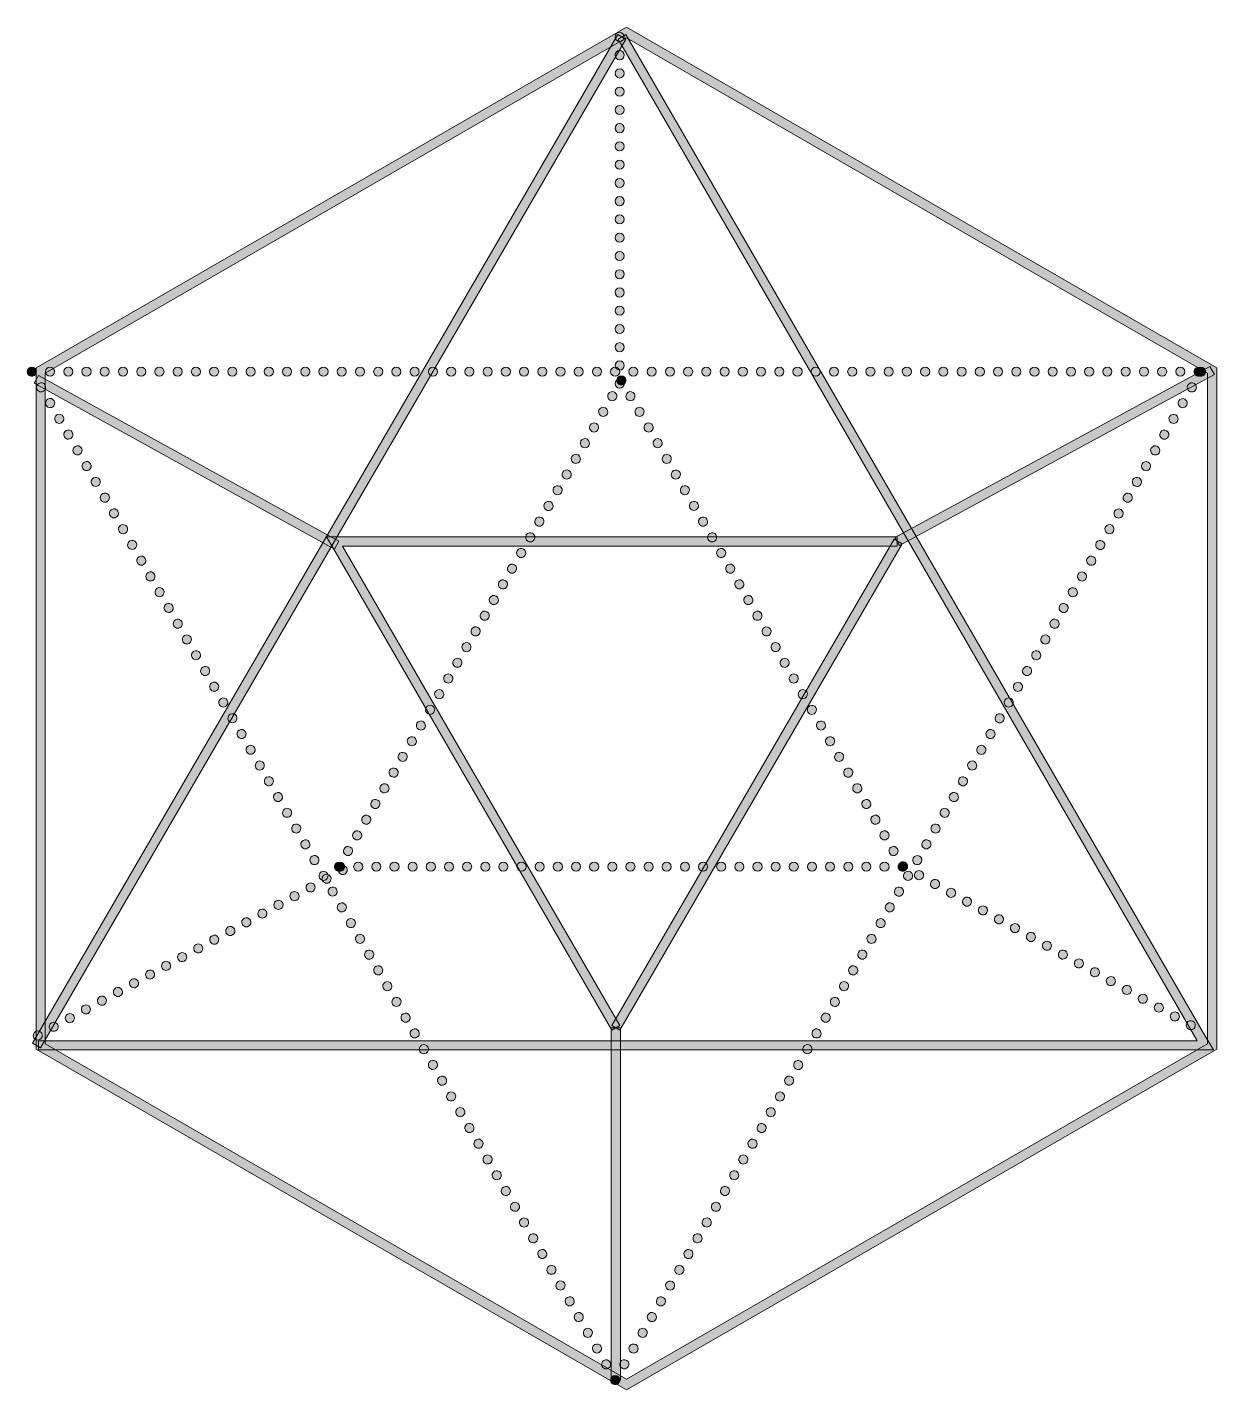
# Model space of a CAD drawing. Header units: inches. Extents: x 11.4 to 89.9, y 29.3 to 119.3.
import ezdxf

# ---------------------------------------------------------------- set-up
doc = ezdxf.new("R2010")
doc.units = ezdxf.units.IN
doc.header["$MEASUREMENT"] = 0
doc.layers.add('Layer 1', color=7, linetype='Continuous')

# ---------------------------------------------------------------- blocks, each defined once
blk = doc.blocks.new('block 3')
at = {"layer": 'Layer 1', "true_color": 0xffffff}
h = blk.add_hatch(color=7, dxfattribs=at)
h.dxf.hatch_style = 2
edge = h.paths.add_edge_path()
edge.add_spline(control_points=[(11.864, 52.584), (11.786, 52.728), (11.84, 52.912), (11.985, 52.991), (11.985, 52.991), (11.985, 52.991), (11.985, 52.991), (12.132, 53.072), (12.313, 53.018), (12.394, 52.871), (12.394, 52.871), (12.394, 52.871), (12.394, 52.871), (12.473, 52.726), (12.418, 52.543), (12.27, 52.464), (12.27, 52.464), (12.27, 52.464), (12.27, 52.464), (12.225, 52.44), (12.177, 52.428), (12.129, 52.428), (12.129, 52.428), (12.129, 52.428), (12.129, 52.428), (12.024, 52.427), (11.918, 52.484), (11.864, 52.584)], knot_values=[0, 0, 0, 0, 1, 1, 1, 2, 2, 2, 3, 3, 3, 4, 4, 4, 5, 5, 5, 6, 6, 6, 7, 7, 7, 8, 8, 8, 9, 9, 9, 9], degree=3, periodic=1)
edge = h.paths.add_edge_path()
edge.add_spline(control_points=[(12.924, 53.159), (12.843, 53.303), (12.897, 53.487), (13.044, 53.566), (13.044, 53.566), (13.044, 53.566), (13.044, 53.566), (13.189, 53.647), (13.372, 53.593), (13.451, 53.446), (13.451, 53.446), (13.451, 53.446), (13.451, 53.446), (13.532, 53.301), (13.478, 53.117), (13.33, 53.039), (13.33, 53.039), (13.33, 53.039), (13.33, 53.039), (13.285, 53.012), (13.237, 53.003), (13.189, 53.003), (13.189, 53.003), (13.189, 53.003), (13.189, 53.003), (13.081, 53.002), (12.979, 53.06), (12.924, 53.159)], knot_values=[0, 0, 0, 0, 1, 1, 1, 2, 2, 2, 3, 3, 3, 4, 4, 4, 5, 5, 5, 6, 6, 6, 7, 7, 7, 8, 8, 8, 9, 9, 9, 9], degree=3, periodic=1)
edge = h.paths.add_edge_path()
edge.add_spline(control_points=[(13.982, 53.734), (13.904, 53.878), (13.958, 54.062), (14.102, 54.141), (14.102, 54.141), (14.102, 54.141), (14.102, 54.141), (14.25, 54.222), (14.431, 54.168), (14.512, 54.02), (14.512, 54.02), (14.512, 54.02), (14.512, 54.02), (14.59, 53.873), (14.536, 53.692), (14.391, 53.611), (14.391, 53.611), (14.391, 53.611), (14.391, 53.611), (14.343, 53.587), (14.295, 53.575), (14.247, 53.575), (14.247, 53.575), (14.247, 53.575), (14.247, 53.575), (14.138, 53.575), (14.036, 53.632), (13.982, 53.734)], knot_values=[0, 0, 0, 0, 1, 1, 1, 2, 2, 2, 3, 3, 3, 4, 4, 4, 5, 5, 5, 6, 6, 6, 7, 7, 7, 8, 8, 8, 9, 9, 9, 9], degree=3, periodic=1)
edge = h.paths.add_edge_path()
edge.add_spline(control_points=[(15.042, 54.309), (14.961, 54.454), (15.015, 54.638), (15.163, 54.716), (15.163, 54.716), (15.163, 54.716), (15.163, 54.716), (15.307, 54.794), (15.491, 54.74), (15.57, 54.595), (15.57, 54.595), (15.57, 54.595), (15.57, 54.595), (15.651, 54.451), (15.597, 54.267), (15.45, 54.188), (15.45, 54.188), (15.45, 54.188), (15.45, 54.188), (15.405, 54.161), (15.356, 54.149), (15.305, 54.149), (15.305, 54.149), (15.305, 54.149), (15.305, 54.149), (15.199, 54.15), (15.096, 54.207), (15.042, 54.309)], knot_values=[0, 0, 0, 0, 1, 1, 1, 2, 2, 2, 3, 3, 3, 4, 4, 4, 5, 5, 5, 6, 6, 6, 7, 7, 7, 8, 8, 8, 9, 9, 9, 9], degree=3, periodic=1)
edge = h.paths.add_edge_path()
edge.add_spline(control_points=[(16.099, 54.885), (16.02, 55.03), (16.075, 55.213), (16.219, 55.292), (16.219, 55.292), (16.219, 55.292), (16.219, 55.292), (16.367, 55.373), (16.547, 55.319), (16.629, 55.171), (16.629, 55.171), (16.629, 55.171), (16.629, 55.171), (16.707, 55.023), (16.653, 54.843), (16.508, 54.761), (16.508, 54.761), (16.508, 54.761), (16.508, 54.761), (16.463, 54.737), (16.412, 54.725), (16.364, 54.725), (16.364, 54.725), (16.364, 54.725), (16.364, 54.725), (16.259, 54.725), (16.153, 54.782), (16.099, 54.885)], knot_values=[0, 0, 0, 0, 1, 1, 1, 2, 2, 2, 3, 3, 3, 4, 4, 4, 5, 5, 5, 6, 6, 6, 7, 7, 7, 8, 8, 8, 9, 9, 9, 9], degree=3, periodic=1)
edge = h.paths.add_edge_path()
edge.add_spline(control_points=[(17.159, 55.457), (17.078, 55.605), (17.132, 55.788), (17.28, 55.866), (17.28, 55.866), (17.28, 55.866), (17.28, 55.866), (17.424, 55.945), (17.608, 55.89), (17.687, 55.746), (17.687, 55.746), (17.687, 55.746), (17.687, 55.746), (17.768, 55.598), (17.714, 55.418), (17.566, 55.336), (17.566, 55.336), (17.566, 55.336), (17.566, 55.336), (17.521, 55.312), (17.473, 55.3), (17.425, 55.3), (17.425, 55.3), (17.425, 55.3), (17.425, 55.3), (17.316, 55.3), (17.214, 55.358), (17.159, 55.457)], knot_values=[0, 0, 0, 0, 1, 1, 1, 2, 2, 2, 3, 3, 3, 4, 4, 4, 5, 5, 5, 6, 6, 6, 7, 7, 7, 8, 8, 8, 9, 9, 9, 9], degree=3, periodic=1)
edge = h.paths.add_edge_path()
edge.add_spline(control_points=[(18.217, 56.033), (18.139, 56.18), (18.193, 56.361), (18.338, 56.442), (18.338, 56.442), (18.338, 56.442), (18.338, 56.442), (18.486, 56.521), (18.666, 56.466), (18.747, 56.322), (18.747, 56.322), (18.747, 56.322), (18.747, 56.322), (18.826, 56.174), (18.771, 55.99), (18.627, 55.912), (18.627, 55.912), (18.627, 55.912), (18.627, 55.912), (18.582, 55.888), (18.531, 55.876), (18.482, 55.876), (18.482, 55.876), (18.482, 55.876), (18.482, 55.876), (18.376, 55.876), (18.271, 55.933), (18.217, 56.033)], knot_values=[0, 0, 0, 0, 1, 1, 1, 2, 2, 2, 3, 3, 3, 4, 4, 4, 5, 5, 5, 6, 6, 6, 7, 7, 7, 8, 8, 8, 9, 9, 9, 9], degree=3, periodic=1)
edge = h.paths.add_edge_path()
edge.add_spline(control_points=[(19.277, 56.608), (19.196, 56.755), (19.25, 56.936), (19.397, 57.017), (19.397, 57.017), (19.397, 57.017), (19.397, 57.017), (19.542, 57.095), (19.725, 57.041), (19.804, 56.897), (19.804, 56.897), (19.804, 56.897), (19.804, 56.897), (19.885, 56.749), (19.831, 56.565), (19.683, 56.487), (19.683, 56.487), (19.683, 56.487), (19.683, 56.487), (19.638, 56.463), (19.59, 56.451), (19.542, 56.451), (19.542, 56.451), (19.542, 56.451), (19.542, 56.451), (19.434, 56.451), (19.331, 56.509), (19.277, 56.608)], knot_values=[0, 0, 0, 0, 1, 1, 1, 2, 2, 2, 3, 3, 3, 4, 4, 4, 5, 5, 5, 6, 6, 6, 7, 7, 7, 8, 8, 8, 9, 9, 9, 9], degree=3, periodic=1)
edge = h.paths.add_edge_path()
edge.add_spline(control_points=[(20.334, 57.183), (20.256, 57.331), (20.31, 57.512), (20.455, 57.593), (20.455, 57.593), (20.455, 57.593), (20.455, 57.593), (20.602, 57.671), (20.783, 57.617), (20.864, 57.469), (20.864, 57.469), (20.864, 57.469), (20.864, 57.469), (20.942, 57.325), (20.888, 57.141), (20.744, 57.062), (20.744, 57.062), (20.744, 57.062), (20.744, 57.062), (20.699, 57.038), (20.648, 57.026), (20.599, 57.026), (20.599, 57.026), (20.599, 57.026), (20.599, 57.026), (20.494, 57.027), (20.389, 57.084), (20.334, 57.183)], knot_values=[0, 0, 0, 0, 1, 1, 1, 2, 2, 2, 3, 3, 3, 4, 4, 4, 5, 5, 5, 6, 6, 6, 7, 7, 7, 8, 8, 8, 9, 9, 9, 9], degree=3, periodic=1)
edge = h.paths.add_edge_path()
edge.add_spline(control_points=[(21.395, 57.759), (21.314, 57.904), (21.368, 58.087), (21.516, 58.166), (21.516, 58.166), (21.516, 58.166), (21.516, 58.166), (21.661, 58.247), (21.844, 58.193), (21.923, 58.045), (21.923, 58.045), (21.923, 58.045), (21.923, 58.045), (22.004, 57.9), (21.95, 57.717), (21.803, 57.638), (21.803, 57.638), (21.803, 57.638), (21.803, 57.638), (21.758, 57.611), (21.709, 57.602), (21.662, 57.602), (21.662, 57.602), (21.662, 57.602), (21.662, 57.602), (21.551, 57.602), (21.449, 57.656), (21.395, 57.759)], knot_values=[0, 0, 0, 0, 1, 1, 1, 2, 2, 2, 3, 3, 3, 4, 4, 4, 5, 5, 5, 6, 6, 6, 7, 7, 7, 8, 8, 8, 9, 9, 9, 9], degree=3, periodic=1)
edge = h.paths.add_edge_path()
edge.add_spline(control_points=[(22.452, 58.334), (22.373, 58.479), (22.428, 58.662), (22.572, 58.741), (22.572, 58.741), (22.572, 58.741), (22.572, 58.741), (22.72, 58.822), (22.904, 58.768), (22.982, 58.621), (22.982, 58.621), (22.982, 58.621), (22.982, 58.621), (23.06, 58.476), (23.006, 58.293), (22.861, 58.214), (22.861, 58.214), (22.861, 58.214), (22.861, 58.214), (22.816, 58.19), (22.765, 58.178), (22.717, 58.178), (22.717, 58.178), (22.717, 58.178), (22.717, 58.178), (22.612, 58.177), (22.506, 58.234), (22.452, 58.334)], knot_values=[0, 0, 0, 0, 1, 1, 1, 2, 2, 2, 3, 3, 3, 4, 4, 4, 5, 5, 5, 6, 6, 6, 7, 7, 7, 8, 8, 8, 9, 9, 9, 9], degree=3, periodic=1)
edge = h.paths.add_edge_path()
edge.add_spline(control_points=[(23.512, 58.909), (23.431, 59.053), (23.485, 59.237), (23.633, 59.316), (23.633, 59.316), (23.633, 59.316), (23.633, 59.316), (23.777, 59.397), (23.961, 59.343), (24.042, 59.196), (24.042, 59.196), (24.042, 59.196), (24.042, 59.196), (24.121, 59.051), (24.066, 58.868), (23.919, 58.789), (23.919, 58.789), (23.919, 58.789), (23.919, 58.789), (23.874, 58.762), (23.825, 58.75), (23.777, 58.75), (23.777, 58.75), (23.777, 58.75), (23.777, 58.75), (23.669, 58.75), (23.566, 58.807), (23.512, 58.909)], knot_values=[0, 0, 0, 0, 1, 1, 1, 2, 2, 2, 3, 3, 3, 4, 4, 4, 5, 5, 5, 6, 6, 6, 7, 7, 7, 8, 8, 8, 9, 9, 9, 9], degree=3, periodic=1)
edge = h.paths.add_edge_path()
edge.add_spline(control_points=[(24.57, 59.485), (24.492, 59.629), (24.546, 59.813), (24.694, 59.892), (24.694, 59.892), (24.694, 59.892), (24.694, 59.892), (24.839, 59.973), (25.019, 59.919), (25.101, 59.772), (25.101, 59.772), (25.101, 59.772), (25.101, 59.772), (25.179, 59.624), (25.125, 59.443), (24.98, 59.362), (24.98, 59.362), (24.98, 59.362), (24.98, 59.362), (24.935, 59.338), (24.884, 59.326), (24.836, 59.326), (24.836, 59.326), (24.836, 59.326), (24.836, 59.326), (24.729, 59.325), (24.624, 59.382), (24.57, 59.485)], knot_values=[0, 0, 0, 0, 1, 1, 1, 2, 2, 2, 3, 3, 3, 4, 4, 4, 5, 5, 5, 6, 6, 6, 7, 7, 7, 8, 8, 8, 9, 9, 9, 9], degree=3, periodic=1)
edge = h.paths.add_edge_path()
edge.add_spline(control_points=[(25.63, 60.057), (25.549, 60.205), (25.603, 60.389), (25.75, 60.467), (25.75, 60.467), (25.75, 60.467), (25.75, 60.467), (25.895, 60.545), (26.079, 60.491), (26.157, 60.346), (26.157, 60.346), (26.157, 60.346), (26.157, 60.346), (26.238, 60.199), (26.184, 60.018), (26.036, 59.937), (26.036, 59.937), (26.036, 59.937), (26.036, 59.937), (25.991, 59.913), (25.943, 59.901), (25.895, 59.901), (25.895, 59.901), (25.895, 59.901), (25.895, 59.901), (25.787, 59.9), (25.684, 59.957), (25.63, 60.057)], knot_values=[0, 0, 0, 0, 1, 1, 1, 2, 2, 2, 3, 3, 3, 4, 4, 4, 5, 5, 5, 6, 6, 6, 7, 7, 7, 8, 8, 8, 9, 9, 9, 9], degree=3, periodic=1)
edge = h.paths.add_edge_path()
edge.add_spline(control_points=[(26.687, 60.632), (26.609, 60.78), (26.663, 60.964), (26.808, 61.042), (26.808, 61.042), (26.808, 61.042), (26.808, 61.042), (26.955, 61.12), (27.139, 61.066), (27.217, 60.921), (27.217, 60.921), (27.217, 60.921), (27.217, 60.921), (27.296, 60.773), (27.241, 60.593), (27.097, 60.512), (27.097, 60.512), (27.097, 60.512), (27.097, 60.512), (27.052, 60.488), (27.001, 60.476), (26.952, 60.476), (26.952, 60.476), (26.952, 60.476), (26.952, 60.476), (26.847, 60.476), (26.741, 60.533), (26.687, 60.632)], knot_values=[0, 0, 0, 0, 1, 1, 1, 2, 2, 2, 3, 3, 3, 4, 4, 4, 5, 5, 5, 6, 6, 6, 7, 7, 7, 8, 8, 8, 9, 9, 9, 9], degree=3, periodic=1)
edge = h.paths.add_edge_path()
edge.add_spline(control_points=[(27.748, 61.208), (27.669, 61.356), (27.721, 61.536), (27.868, 61.618), (27.868, 61.618), (27.868, 61.618), (27.868, 61.618), (28.013, 61.696), (28.196, 61.642), (28.275, 61.497), (28.275, 61.497), (28.275, 61.497), (28.275, 61.497), (28.356, 61.349), (28.302, 61.166), (28.154, 61.087), (28.154, 61.087), (28.154, 61.087), (28.154, 61.087), (28.109, 61.063), (28.061, 61.051), (28.013, 61.051), (28.013, 61.051), (28.013, 61.051), (28.013, 61.051), (27.904, 61.051), (27.802, 61.108), (27.748, 61.208)], knot_values=[0, 0, 0, 0, 1, 1, 1, 2, 2, 2, 3, 3, 3, 4, 4, 4, 5, 5, 5, 6, 6, 6, 7, 7, 7, 8, 8, 8, 9, 9, 9, 9], degree=3, periodic=1)
edge = h.paths.add_edge_path()
edge.add_spline(control_points=[(28.805, 61.783), (28.727, 61.931), (28.781, 62.111), (28.925, 62.192), (28.925, 62.192), (28.925, 62.192), (28.925, 62.192), (29.073, 62.271), (29.257, 62.216), (29.335, 62.069), (29.335, 62.069), (29.335, 62.069), (29.335, 62.069), (29.413, 61.924), (29.359, 61.74), (29.214, 61.662), (29.214, 61.662), (29.214, 61.662), (29.214, 61.662), (29.169, 61.638), (29.118, 61.626), (29.07, 61.626), (29.07, 61.626), (29.07, 61.626), (29.07, 61.626), (28.965, 61.626), (28.859, 61.684), (28.805, 61.783)], knot_values=[0, 0, 0, 0, 1, 1, 1, 2, 2, 2, 3, 3, 3, 4, 4, 4, 5, 5, 5, 6, 6, 6, 7, 7, 7, 8, 8, 8, 9, 9, 9, 9], degree=3, periodic=1)
edge = h.paths.add_edge_path()
edge.add_spline(control_points=[(29.865, 62.358), (29.784, 62.505), (29.838, 62.686), (29.986, 62.765), (29.986, 62.765), (29.986, 62.765), (29.986, 62.765), (30.134, 62.846), (30.314, 62.792), (30.396, 62.648), (30.396, 62.648), (30.396, 62.648), (30.396, 62.648), (30.474, 62.5), (30.42, 62.316), (30.272, 62.238), (30.272, 62.238), (30.272, 62.238), (30.272, 62.238), (30.227, 62.214), (30.178, 62.202), (30.13, 62.202), (30.13, 62.202), (30.13, 62.202), (30.13, 62.202), (30.022, 62.202), (29.92, 62.259), (29.865, 62.358)], knot_values=[0, 0, 0, 0, 1, 1, 1, 2, 2, 2, 3, 3, 3, 4, 4, 4, 5, 5, 5, 6, 6, 6, 7, 7, 7, 8, 8, 8, 9, 9, 9, 9], degree=3, periodic=1)
edge = h.paths.add_edge_path()
edge.add_spline(control_points=[(30.923, 62.934), (30.844, 63.081), (30.899, 63.262), (31.046, 63.343), (31.046, 63.343), (31.046, 63.343), (31.046, 63.343), (31.191, 63.421), (31.371, 63.367), (31.453, 63.219), (31.453, 63.219), (31.453, 63.219), (31.453, 63.219), (31.531, 63.075), (31.477, 62.891), (31.332, 62.812), (31.332, 62.812), (31.332, 62.812), (31.332, 62.812), (31.287, 62.785), (31.236, 62.776), (31.188, 62.776), (31.188, 62.776), (31.188, 62.776), (31.188, 62.776), (31.082, 62.777), (30.98, 62.834), (30.923, 62.934)], knot_values=[0, 0, 0, 0, 1, 1, 1, 2, 2, 2, 3, 3, 3, 4, 4, 4, 5, 5, 5, 6, 6, 6, 7, 7, 7, 8, 8, 8, 9, 9, 9, 9], degree=3, periodic=1)
edge = h.paths.add_edge_path()
edge.add_spline(control_points=[(31.983, 63.509), (31.905, 63.654), (31.959, 63.838), (32.104, 63.916), (32.104, 63.916), (32.104, 63.916), (32.104, 63.916), (32.251, 63.997), (32.432, 63.943), (32.511, 63.795), (32.511, 63.795), (32.511, 63.795), (32.511, 63.795), (32.592, 63.651), (32.538, 63.467), (32.39, 63.388), (32.39, 63.388), (32.39, 63.388), (32.39, 63.388), (32.345, 63.361), (32.297, 63.349), (32.249, 63.349), (32.249, 63.349), (32.249, 63.349), (32.249, 63.349), (32.14, 63.349), (32.037, 63.407), (31.983, 63.509)], knot_values=[0, 0, 0, 0, 1, 1, 1, 2, 2, 2, 3, 3, 3, 4, 4, 4, 5, 5, 5, 6, 6, 6, 7, 7, 7, 8, 8, 8, 9, 9, 9, 9], degree=3, periodic=1)
at = {"layer": 'Layer 1', "lineweight": 0}
for points in [[(31.983, 63.509), (31.905, 63.654), (31.959, 63.838), (32.104, 63.916), (32.104, 63.916), (32.104, 63.916), (32.104, 63.916), (32.251, 63.997), (32.432, 63.943), (32.511, 63.795), (32.511, 63.795), (32.511, 63.795), (32.511, 63.795), (32.592, 63.651), (32.538, 63.467), (32.39, 63.388), (32.39, 63.388), (32.39, 63.388), (32.39, 63.388), (32.345, 63.361), (32.297, 63.349), (32.249, 63.349), (32.249, 63.349), (32.249, 63.349), (32.249, 63.349), (32.14, 63.349), (32.037, 63.407), (31.983, 63.509)], [(30.923, 62.934), (30.844, 63.081), (30.899, 63.262), (31.046, 63.343), (31.046, 63.343), (31.046, 63.343), (31.046, 63.343), (31.191, 63.421), (31.371, 63.367), (31.453, 63.219), (31.453, 63.219), (31.453, 63.219), (31.453, 63.219), (31.531, 63.075), (31.477, 62.891), (31.332, 62.812), (31.332, 62.812), (31.332, 62.812), (31.332, 62.812), (31.287, 62.785), (31.236, 62.776), (31.188, 62.776), (31.188, 62.776), (31.188, 62.776), (31.188, 62.776), (31.082, 62.777), (30.98, 62.834), (30.923, 62.934)], [(28.805, 61.783), (28.727, 61.931), (28.781, 62.111), (28.925, 62.192), (28.925, 62.192), (28.925, 62.192), (28.925, 62.192), (29.073, 62.271), (29.257, 62.216), (29.335, 62.069), (29.335, 62.069), (29.335, 62.069), (29.335, 62.069), (29.413, 61.924), (29.359, 61.74), (29.214, 61.662), (29.214, 61.662), (29.214, 61.662), (29.214, 61.662), (29.169, 61.638), (29.118, 61.626), (29.07, 61.626), (29.07, 61.626), (29.07, 61.626), (29.07, 61.626), (28.965, 61.626), (28.859, 61.684), (28.805, 61.783)], [(29.865, 62.358), (29.784, 62.505), (29.838, 62.686), (29.986, 62.765), (29.986, 62.765), (29.986, 62.765), (29.986, 62.765), (30.134, 62.846), (30.314, 62.792), (30.396, 62.648), (30.396, 62.648), (30.396, 62.648), (30.396, 62.648), (30.474, 62.5), (30.42, 62.316), (30.272, 62.238), (30.272, 62.238), (30.272, 62.238), (30.272, 62.238), (30.227, 62.214), (30.178, 62.202), (30.13, 62.202), (30.13, 62.202), (30.13, 62.202), (30.13, 62.202), (30.022, 62.202), (29.92, 62.259), (29.865, 62.358)], [(27.748, 61.208), (27.669, 61.356), (27.721, 61.536), (27.868, 61.618), (27.868, 61.618), (27.868, 61.618), (27.868, 61.618), (28.013, 61.696), (28.196, 61.642), (28.275, 61.497), (28.275, 61.497), (28.275, 61.497), (28.275, 61.497), (28.356, 61.349), (28.302, 61.166), (28.154, 61.087), (28.154, 61.087), (28.154, 61.087), (28.154, 61.087), (28.109, 61.063), (28.061, 61.051), (28.013, 61.051), (28.013, 61.051), (28.013, 61.051), (28.013, 61.051), (27.904, 61.051), (27.802, 61.108), (27.748, 61.208)], [(25.63, 60.057), (25.549, 60.205), (25.603, 60.389), (25.75, 60.467), (25.75, 60.467), (25.75, 60.467), (25.75, 60.467), (25.895, 60.545), (26.079, 60.491), (26.157, 60.346), (26.157, 60.346), (26.157, 60.346), (26.157, 60.346), (26.238, 60.199), (26.184, 60.018), (26.036, 59.937), (26.036, 59.937), (26.036, 59.937), (26.036, 59.937), (25.991, 59.913), (25.943, 59.901), (25.895, 59.901), (25.895, 59.901), (25.895, 59.901), (25.895, 59.901), (25.787, 59.9), (25.684, 59.957), (25.63, 60.057)], [(26.687, 60.632), (26.609, 60.78), (26.663, 60.964), (26.808, 61.042), (26.808, 61.042), (26.808, 61.042), (26.808, 61.042), (26.955, 61.12), (27.139, 61.066), (27.217, 60.921), (27.217, 60.921), (27.217, 60.921), (27.217, 60.921), (27.296, 60.773), (27.241, 60.593), (27.097, 60.512), (27.097, 60.512), (27.097, 60.512), (27.097, 60.512), (27.052, 60.488), (27.001, 60.476), (26.952, 60.476), (26.952, 60.476), (26.952, 60.476), (26.952, 60.476), (26.847, 60.476), (26.741, 60.533), (26.687, 60.632)], [(23.512, 58.909), (23.431, 59.053), (23.485, 59.237), (23.633, 59.316), (23.633, 59.316), (23.633, 59.316), (23.633, 59.316), (23.777, 59.397), (23.961, 59.343), (24.042, 59.196), (24.042, 59.196), (24.042, 59.196), (24.042, 59.196), (24.121, 59.051), (24.066, 58.868), (23.919, 58.789), (23.919, 58.789), (23.919, 58.789), (23.919, 58.789), (23.874, 58.762), (23.825, 58.75), (23.777, 58.75), (23.777, 58.75), (23.777, 58.75), (23.777, 58.75), (23.669, 58.75), (23.566, 58.807), (23.512, 58.909)], [(24.57, 59.485), (24.492, 59.629), (24.546, 59.813), (24.694, 59.892), (24.694, 59.892), (24.694, 59.892), (24.694, 59.892), (24.839, 59.973), (25.019, 59.919), (25.101, 59.772), (25.101, 59.772), (25.101, 59.772), (25.101, 59.772), (25.179, 59.624), (25.125, 59.443), (24.98, 59.362), (24.98, 59.362), (24.98, 59.362), (24.98, 59.362), (24.935, 59.338), (24.884, 59.326), (24.836, 59.326), (24.836, 59.326), (24.836, 59.326), (24.836, 59.326), (24.729, 59.325), (24.624, 59.382), (24.57, 59.485)], [(22.452, 58.334), (22.373, 58.479), (22.428, 58.662), (22.572, 58.741), (22.572, 58.741), (22.572, 58.741), (22.572, 58.741), (22.72, 58.822), (22.904, 58.768), (22.982, 58.621), (22.982, 58.621), (22.982, 58.621), (22.982, 58.621), (23.06, 58.476), (23.006, 58.293), (22.861, 58.214), (22.861, 58.214), (22.861, 58.214), (22.861, 58.214), (22.816, 58.19), (22.765, 58.178), (22.717, 58.178), (22.717, 58.178), (22.717, 58.178), (22.717, 58.178), (22.612, 58.177), (22.506, 58.234), (22.452, 58.334)], [(20.334, 57.183), (20.256, 57.331), (20.31, 57.512), (20.455, 57.593), (20.455, 57.593), (20.455, 57.593), (20.455, 57.593), (20.602, 57.671), (20.783, 57.617), (20.864, 57.469), (20.864, 57.469), (20.864, 57.469), (20.864, 57.469), (20.942, 57.325), (20.888, 57.141), (20.744, 57.062), (20.744, 57.062), (20.744, 57.062), (20.744, 57.062), (20.699, 57.038), (20.648, 57.026), (20.599, 57.026), (20.599, 57.026), (20.599, 57.026), (20.599, 57.026), (20.494, 57.027), (20.389, 57.084), (20.334, 57.183)], [(21.395, 57.759), (21.314, 57.904), (21.368, 58.087), (21.516, 58.166), (21.516, 58.166), (21.516, 58.166), (21.516, 58.166), (21.661, 58.247), (21.844, 58.193), (21.923, 58.045), (21.923, 58.045), (21.923, 58.045), (21.923, 58.045), (22.004, 57.9), (21.95, 57.717), (21.803, 57.638), (21.803, 57.638), (21.803, 57.638), (21.803, 57.638), (21.758, 57.611), (21.709, 57.602), (21.662, 57.602), (21.662, 57.602), (21.662, 57.602), (21.662, 57.602), (21.551, 57.602), (21.449, 57.656), (21.395, 57.759)], [(19.277, 56.608), (19.196, 56.755), (19.25, 56.936), (19.397, 57.017), (19.397, 57.017), (19.397, 57.017), (19.397, 57.017), (19.542, 57.095), (19.725, 57.041), (19.804, 56.897), (19.804, 56.897), (19.804, 56.897), (19.804, 56.897), (19.885, 56.749), (19.831, 56.565), (19.683, 56.487), (19.683, 56.487), (19.683, 56.487), (19.683, 56.487), (19.638, 56.463), (19.59, 56.451), (19.542, 56.451), (19.542, 56.451), (19.542, 56.451), (19.542, 56.451), (19.434, 56.451), (19.331, 56.509), (19.277, 56.608)], [(17.159, 55.457), (17.078, 55.605), (17.132, 55.788), (17.28, 55.866), (17.28, 55.866), (17.28, 55.866), (17.28, 55.866), (17.424, 55.945), (17.608, 55.89), (17.687, 55.746), (17.687, 55.746), (17.687, 55.746), (17.687, 55.746), (17.768, 55.598), (17.714, 55.418), (17.566, 55.336), (17.566, 55.336), (17.566, 55.336), (17.566, 55.336), (17.521, 55.312), (17.473, 55.3), (17.425, 55.3), (17.425, 55.3), (17.425, 55.3), (17.425, 55.3), (17.316, 55.3), (17.214, 55.358), (17.159, 55.457)], [(18.217, 56.033), (18.139, 56.18), (18.193, 56.361), (18.338, 56.442), (18.338, 56.442), (18.338, 56.442), (18.338, 56.442), (18.486, 56.521), (18.666, 56.466), (18.747, 56.322), (18.747, 56.322), (18.747, 56.322), (18.747, 56.322), (18.826, 56.174), (18.771, 55.99), (18.627, 55.912), (18.627, 55.912), (18.627, 55.912), (18.627, 55.912), (18.582, 55.888), (18.531, 55.876), (18.482, 55.876), (18.482, 55.876), (18.482, 55.876), (18.482, 55.876), (18.376, 55.876), (18.271, 55.933), (18.217, 56.033)], [(16.099, 54.885), (16.02, 55.03), (16.075, 55.213), (16.219, 55.292), (16.219, 55.292), (16.219, 55.292), (16.219, 55.292), (16.367, 55.373), (16.547, 55.319), (16.629, 55.171), (16.629, 55.171), (16.629, 55.171), (16.629, 55.171), (16.707, 55.023), (16.653, 54.843), (16.508, 54.761), (16.508, 54.761), (16.508, 54.761), (16.508, 54.761), (16.463, 54.737), (16.412, 54.725), (16.364, 54.725), (16.364, 54.725), (16.364, 54.725), (16.364, 54.725), (16.259, 54.725), (16.153, 54.782), (16.099, 54.885)], [(13.982, 53.734), (13.904, 53.878), (13.958, 54.062), (14.102, 54.141), (14.102, 54.141), (14.102, 54.141), (14.102, 54.141), (14.25, 54.222), (14.431, 54.168), (14.512, 54.02), (14.512, 54.02), (14.512, 54.02), (14.512, 54.02), (14.59, 53.873), (14.536, 53.692), (14.391, 53.611), (14.391, 53.611), (14.391, 53.611), (14.391, 53.611), (14.343, 53.587), (14.295, 53.575), (14.247, 53.575), (14.247, 53.575), (14.247, 53.575), (14.247, 53.575), (14.138, 53.575), (14.036, 53.632), (13.982, 53.734)], [(15.042, 54.309), (14.961, 54.454), (15.015, 54.638), (15.163, 54.716), (15.163, 54.716), (15.163, 54.716), (15.163, 54.716), (15.307, 54.794), (15.491, 54.74), (15.57, 54.595), (15.57, 54.595), (15.57, 54.595), (15.57, 54.595), (15.651, 54.451), (15.597, 54.267), (15.45, 54.188), (15.45, 54.188), (15.45, 54.188), (15.45, 54.188), (15.405, 54.161), (15.356, 54.149), (15.305, 54.149), (15.305, 54.149), (15.305, 54.149), (15.305, 54.149), (15.199, 54.15), (15.096, 54.207), (15.042, 54.309)], [(11.864, 52.584), (11.786, 52.728), (11.84, 52.912), (11.985, 52.991), (11.985, 52.991), (11.985, 52.991), (11.985, 52.991), (12.132, 53.072), (12.313, 53.018), (12.394, 52.871), (12.394, 52.871), (12.394, 52.871), (12.394, 52.871), (12.473, 52.726), (12.418, 52.543), (12.27, 52.464), (12.27, 52.464), (12.27, 52.464), (12.27, 52.464), (12.225, 52.44), (12.177, 52.428), (12.129, 52.428), (12.129, 52.428), (12.129, 52.428), (12.129, 52.428), (12.024, 52.427), (11.918, 52.484), (11.864, 52.584)], [(12.924, 53.159), (12.843, 53.303), (12.897, 53.487), (13.044, 53.566), (13.044, 53.566), (13.044, 53.566), (13.044, 53.566), (13.189, 53.647), (13.372, 53.593), (13.451, 53.446), (13.451, 53.446), (13.451, 53.446), (13.451, 53.446), (13.532, 53.301), (13.478, 53.117), (13.33, 53.039), (13.33, 53.039), (13.33, 53.039), (13.33, 53.039), (13.285, 53.012), (13.237, 53.003), (13.189, 53.003), (13.189, 53.003), (13.189, 53.003), (13.189, 53.003), (13.081, 53.002), (12.979, 53.06), (12.924, 53.159)]]:
    blk.add_open_spline(points, degree=3, knots=[0, 0, 0, 0, 1, 1, 1, 2, 2, 2, 3, 3, 3, 4, 4, 4, 5, 5, 5, 6, 6, 6, 7, 7, 7, 8, 8, 8, 9, 9, 9, 9], dxfattribs=at)
blk = doc.blocks.new('block 4')
at = {"layer": 'Layer 1', "true_color": 0xffffff}
h = blk.add_hatch(color=7, dxfattribs=at)
h.dxf.hatch_style = 2
edge = h.paths.add_edge_path()
edge.add_spline(control_points=[(50.213, 95.752), (50.213, 95.918), (50.348, 96.053), (50.514, 96.053), (50.514, 96.053), (50.514, 96.053), (50.514, 96.053), (50.68, 96.053), (50.815, 95.917), (50.815, 95.752), (50.815, 95.752), (50.815, 95.752), (50.815, 95.752), (50.815, 95.583), (50.679, 95.448), (50.514, 95.448), (50.514, 95.448), (50.514, 95.448), (50.514, 95.448), (50.349, 95.448), (50.213, 95.584), (50.213, 95.752)], knot_values=[0, 0, 0, 0, 1, 1, 1, 2, 2, 2, 3, 3, 3, 4, 4, 4, 5, 5, 5, 6, 6, 6, 7, 7, 7, 7], degree=3, periodic=1)
edge = h.paths.add_edge_path()
edge.add_spline(control_points=[(50.213, 96.954), (50.213, 97.123), (50.348, 97.255), (50.514, 97.255), (50.514, 97.255), (50.514, 97.255), (50.514, 97.255), (50.68, 97.255), (50.815, 97.122), (50.815, 96.954), (50.815, 96.954), (50.815, 96.954), (50.815, 96.954), (50.815, 96.788), (50.679, 96.656), (50.514, 96.656), (50.514, 96.656), (50.514, 96.656), (50.514, 96.656), (50.349, 96.656), (50.213, 96.789), (50.213, 96.954)], knot_values=[0, 0, 0, 0, 1, 1, 1, 2, 2, 2, 3, 3, 3, 4, 4, 4, 5, 5, 5, 6, 6, 6, 7, 7, 7, 7], degree=3, periodic=1)
edge = h.paths.add_edge_path()
edge.add_spline(control_points=[(50.213, 98.162), (50.213, 98.328), (50.348, 98.463), (50.514, 98.463), (50.514, 98.463), (50.514, 98.463), (50.514, 98.463), (50.68, 98.463), (50.815, 98.327), (50.815, 98.162), (50.815, 98.162), (50.815, 98.162), (50.815, 98.162), (50.815, 97.993), (50.679, 97.861), (50.514, 97.861), (50.514, 97.861), (50.514, 97.861), (50.514, 97.861), (50.349, 97.861), (50.213, 97.994), (50.213, 98.162)], knot_values=[0, 0, 0, 0, 1, 1, 1, 2, 2, 2, 3, 3, 3, 4, 4, 4, 5, 5, 5, 6, 6, 6, 7, 7, 7, 7], degree=3, periodic=1)
edge = h.paths.add_edge_path()
edge.add_spline(control_points=[(50.213, 99.364), (50.213, 99.533), (50.348, 99.668), (50.514, 99.668), (50.514, 99.668), (50.514, 99.668), (50.514, 99.668), (50.68, 99.668), (50.815, 99.532), (50.815, 99.364), (50.815, 99.364), (50.815, 99.364), (50.815, 99.364), (50.815, 99.198), (50.679, 99.063), (50.514, 99.063), (50.514, 99.063), (50.514, 99.063), (50.514, 99.063), (50.349, 99.063), (50.213, 99.198), (50.213, 99.364)], knot_values=[0, 0, 0, 0, 1, 1, 1, 2, 2, 2, 3, 3, 3, 4, 4, 4, 5, 5, 5, 6, 6, 6, 7, 7, 7, 7], degree=3, periodic=1)
edge = h.paths.add_edge_path()
edge.add_spline(control_points=[(50.213, 100.572), (50.213, 100.738), (50.348, 100.873), (50.514, 100.873), (50.514, 100.873), (50.514, 100.873), (50.514, 100.873), (50.68, 100.873), (50.815, 100.737), (50.815, 100.572), (50.815, 100.572), (50.815, 100.572), (50.815, 100.572), (50.815, 100.403), (50.679, 100.271), (50.514, 100.271), (50.514, 100.271), (50.514, 100.271), (50.514, 100.271), (50.349, 100.271), (50.213, 100.403), (50.213, 100.572)], knot_values=[0, 0, 0, 0, 1, 1, 1, 2, 2, 2, 3, 3, 3, 4, 4, 4, 5, 5, 5, 6, 6, 6, 7, 7, 7, 7], degree=3, periodic=1)
edge = h.paths.add_edge_path()
edge.add_spline(control_points=[(50.213, 101.777), (50.213, 101.943), (50.348, 102.078), (50.514, 102.078), (50.514, 102.078), (50.514, 102.078), (50.514, 102.078), (50.68, 102.078), (50.815, 101.942), (50.815, 101.777), (50.815, 101.777), (50.815, 101.777), (50.815, 101.777), (50.815, 101.608), (50.679, 101.473), (50.514, 101.473), (50.514, 101.473), (50.514, 101.473), (50.514, 101.473), (50.349, 101.473), (50.213, 101.608), (50.213, 101.777)], knot_values=[0, 0, 0, 0, 1, 1, 1, 2, 2, 2, 3, 3, 3, 4, 4, 4, 5, 5, 5, 6, 6, 6, 7, 7, 7, 7], degree=3, periodic=1)
edge = h.paths.add_edge_path()
edge.add_spline(control_points=[(50.213, 102.982), (50.213, 103.148), (50.348, 103.28), (50.514, 103.28), (50.514, 103.28), (50.514, 103.28), (50.514, 103.28), (50.68, 103.28), (50.815, 103.147), (50.815, 102.982), (50.815, 102.982), (50.815, 102.982), (50.815, 102.982), (50.815, 102.813), (50.679, 102.681), (50.514, 102.681), (50.514, 102.681), (50.514, 102.681), (50.514, 102.681), (50.349, 102.681), (50.213, 102.813), (50.213, 102.982)], knot_values=[0, 0, 0, 0, 1, 1, 1, 2, 2, 2, 3, 3, 3, 4, 4, 4, 5, 5, 5, 6, 6, 6, 7, 7, 7, 7], degree=3, periodic=1)
edge = h.paths.add_edge_path()
edge.add_spline(control_points=[(50.213, 104.187), (50.213, 104.353), (50.348, 104.488), (50.514, 104.488), (50.514, 104.488), (50.514, 104.488), (50.514, 104.488), (50.68, 104.488), (50.815, 104.352), (50.815, 104.187), (50.815, 104.187), (50.815, 104.187), (50.815, 104.187), (50.815, 104.018), (50.679, 103.886), (50.514, 103.886), (50.514, 103.886), (50.514, 103.886), (50.514, 103.886), (50.349, 103.886), (50.213, 104.018), (50.213, 104.187)], knot_values=[0, 0, 0, 0, 1, 1, 1, 2, 2, 2, 3, 3, 3, 4, 4, 4, 5, 5, 5, 6, 6, 6, 7, 7, 7, 7], degree=3, periodic=1)
edge = h.paths.add_edge_path()
edge.add_spline(control_points=[(50.213, 105.389), (50.213, 105.558), (50.348, 105.69), (50.514, 105.69), (50.514, 105.69), (50.514, 105.69), (50.514, 105.69), (50.68, 105.69), (50.815, 105.557), (50.815, 105.389), (50.815, 105.389), (50.815, 105.389), (50.815, 105.389), (50.815, 105.223), (50.679, 105.091), (50.514, 105.091), (50.514, 105.091), (50.514, 105.091), (50.514, 105.091), (50.349, 105.09), (50.213, 105.223), (50.213, 105.389)], knot_values=[0, 0, 0, 0, 1, 1, 1, 2, 2, 2, 3, 3, 3, 4, 4, 4, 5, 5, 5, 6, 6, 6, 7, 7, 7, 7], degree=3, periodic=1)
edge = h.paths.add_edge_path()
edge.add_spline(control_points=[(50.213, 106.597), (50.213, 106.763), (50.348, 106.898), (50.514, 106.898), (50.514, 106.898), (50.514, 106.898), (50.514, 106.898), (50.68, 106.898), (50.815, 106.762), (50.815, 106.597), (50.815, 106.597), (50.815, 106.597), (50.815, 106.597), (50.815, 106.428), (50.679, 106.296), (50.514, 106.296), (50.514, 106.296), (50.514, 106.296), (50.514, 106.296), (50.349, 106.295), (50.213, 106.428), (50.213, 106.597)], knot_values=[0, 0, 0, 0, 1, 1, 1, 2, 2, 2, 3, 3, 3, 4, 4, 4, 5, 5, 5, 6, 6, 6, 7, 7, 7, 7], degree=3, periodic=1)
edge = h.paths.add_edge_path()
edge.add_spline(control_points=[(50.213, 107.798), (50.213, 107.967), (50.348, 108.102), (50.514, 108.102), (50.514, 108.102), (50.514, 108.102), (50.514, 108.102), (50.68, 108.102), (50.815, 107.966), (50.815, 107.798), (50.815, 107.798), (50.815, 107.798), (50.815, 107.798), (50.815, 107.632), (50.679, 107.497), (50.514, 107.497), (50.514, 107.497), (50.514, 107.497), (50.514, 107.497), (50.349, 107.497), (50.213, 107.633), (50.213, 107.798)], knot_values=[0, 0, 0, 0, 1, 1, 1, 2, 2, 2, 3, 3, 3, 4, 4, 4, 5, 5, 5, 6, 6, 6, 7, 7, 7, 7], degree=3, periodic=1)
edge = h.paths.add_edge_path()
edge.add_spline(control_points=[(50.213, 109.006), (50.213, 109.172), (50.348, 109.307), (50.514, 109.307), (50.514, 109.307), (50.514, 109.307), (50.514, 109.307), (50.68, 109.307), (50.815, 109.171), (50.815, 109.006), (50.815, 109.006), (50.815, 109.006), (50.815, 109.006), (50.815, 108.837), (50.679, 108.705), (50.514, 108.705), (50.514, 108.705), (50.514, 108.705), (50.514, 108.705), (50.349, 108.705), (50.213, 108.838), (50.213, 109.006)], knot_values=[0, 0, 0, 0, 1, 1, 1, 2, 2, 2, 3, 3, 3, 4, 4, 4, 5, 5, 5, 6, 6, 6, 7, 7, 7, 7], degree=3, periodic=1)
edge = h.paths.add_edge_path()
edge.add_spline(control_points=[(50.213, 110.211), (50.213, 110.377), (50.348, 110.512), (50.514, 110.512), (50.514, 110.512), (50.514, 110.512), (50.514, 110.512), (50.68, 110.512), (50.815, 110.376), (50.815, 110.211), (50.815, 110.211), (50.815, 110.211), (50.815, 110.211), (50.815, 110.042), (50.679, 109.907), (50.514, 109.907), (50.514, 109.907), (50.514, 109.907), (50.514, 109.907), (50.349, 109.907), (50.213, 110.043), (50.213, 110.211)], knot_values=[0, 0, 0, 0, 1, 1, 1, 2, 2, 2, 3, 3, 3, 4, 4, 4, 5, 5, 5, 6, 6, 6, 7, 7, 7, 7], degree=3, periodic=1)
edge = h.paths.add_edge_path()
edge.add_spline(control_points=[(50.213, 111.416), (50.213, 111.582), (50.348, 111.714), (50.514, 111.714), (50.514, 111.714), (50.514, 111.714), (50.514, 111.714), (50.68, 111.714), (50.815, 111.581), (50.815, 111.416), (50.815, 111.416), (50.815, 111.416), (50.815, 111.416), (50.815, 111.247), (50.679, 111.115), (50.514, 111.115), (50.514, 111.115), (50.514, 111.115), (50.514, 111.115), (50.349, 111.115), (50.213, 111.248), (50.213, 111.416)], knot_values=[0, 0, 0, 0, 1, 1, 1, 2, 2, 2, 3, 3, 3, 4, 4, 4, 5, 5, 5, 6, 6, 6, 7, 7, 7, 7], degree=3, periodic=1)
edge = h.paths.add_edge_path()
edge.add_spline(control_points=[(50.213, 112.621), (50.213, 112.787), (50.348, 112.922), (50.514, 112.922), (50.514, 112.922), (50.514, 112.922), (50.514, 112.922), (50.68, 112.922), (50.815, 112.786), (50.815, 112.621), (50.815, 112.621), (50.815, 112.621), (50.815, 112.621), (50.815, 112.452), (50.679, 112.32), (50.514, 112.32), (50.514, 112.32), (50.514, 112.32), (50.514, 112.32), (50.349, 112.32), (50.213, 112.452), (50.213, 112.621)], knot_values=[0, 0, 0, 0, 1, 1, 1, 2, 2, 2, 3, 3, 3, 4, 4, 4, 5, 5, 5, 6, 6, 6, 7, 7, 7, 7], degree=3, periodic=1)
edge = h.paths.add_edge_path()
edge.add_spline(control_points=[(50.213, 113.823), (50.213, 113.992), (50.348, 114.127), (50.514, 114.127), (50.514, 114.127), (50.514, 114.127), (50.514, 114.127), (50.68, 114.127), (50.815, 113.991), (50.815, 113.823), (50.815, 113.823), (50.815, 113.823), (50.815, 113.823), (50.815, 113.657), (50.679, 113.522), (50.514, 113.522), (50.514, 113.522), (50.514, 113.522), (50.514, 113.522), (50.349, 113.522), (50.213, 113.657), (50.213, 113.823)], knot_values=[0, 0, 0, 0, 1, 1, 1, 2, 2, 2, 3, 3, 3, 4, 4, 4, 5, 5, 5, 6, 6, 6, 7, 7, 7, 7], degree=3, periodic=1)
edge = h.paths.add_edge_path()
edge.add_spline(control_points=[(50.213, 115.031), (50.213, 115.197), (50.348, 115.332), (50.514, 115.332), (50.514, 115.332), (50.514, 115.332), (50.514, 115.332), (50.68, 115.332), (50.815, 115.196), (50.815, 115.031), (50.815, 115.031), (50.815, 115.031), (50.815, 115.031), (50.815, 114.862), (50.679, 114.73), (50.514, 114.73), (50.514, 114.73), (50.514, 114.73), (50.514, 114.73), (50.349, 114.73), (50.213, 114.862), (50.213, 115.031)], knot_values=[0, 0, 0, 0, 1, 1, 1, 2, 2, 2, 3, 3, 3, 4, 4, 4, 5, 5, 5, 6, 6, 6, 7, 7, 7, 7], degree=3, periodic=1)
edge = h.paths.add_edge_path()
edge.add_spline(control_points=[(50.213, 116.236), (50.213, 116.402), (50.348, 116.537), (50.514, 116.537), (50.514, 116.537), (50.514, 116.537), (50.514, 116.537), (50.68, 116.537), (50.815, 116.401), (50.815, 116.236), (50.815, 116.236), (50.815, 116.236), (50.815, 116.236), (50.815, 116.067), (50.679, 115.932), (50.514, 115.932), (50.514, 115.932), (50.514, 115.932), (50.514, 115.932), (50.349, 115.932), (50.213, 116.067), (50.213, 116.236)], knot_values=[0, 0, 0, 0, 1, 1, 1, 2, 2, 2, 3, 3, 3, 4, 4, 4, 5, 5, 5, 6, 6, 6, 7, 7, 7, 7], degree=3, periodic=1)
edge = h.paths.add_edge_path()
edge.add_spline(control_points=[(50.213, 117.441), (50.213, 117.607), (50.348, 117.739), (50.514, 117.739), (50.514, 117.739), (50.514, 117.739), (50.514, 117.739), (50.68, 117.739), (50.815, 117.606), (50.815, 117.441), (50.815, 117.441), (50.815, 117.441), (50.815, 117.441), (50.815, 117.272), (50.679, 117.14), (50.514, 117.14), (50.514, 117.14), (50.514, 117.14), (50.514, 117.14), (50.349, 117.14), (50.213, 117.272), (50.213, 117.441)], knot_values=[0, 0, 0, 0, 1, 1, 1, 2, 2, 2, 3, 3, 3, 4, 4, 4, 5, 5, 5, 6, 6, 6, 7, 7, 7, 7], degree=3, periodic=1)
edge = h.paths.add_edge_path()
edge.add_spline(control_points=[(50.213, 118.646), (50.213, 118.812), (50.348, 118.947), (50.514, 118.947), (50.514, 118.947), (50.514, 118.947), (50.514, 118.947), (50.68, 118.947), (50.815, 118.811), (50.815, 118.646), (50.815, 118.646), (50.815, 118.646), (50.815, 118.646), (50.815, 118.477), (50.679, 118.345), (50.514, 118.345), (50.514, 118.345), (50.514, 118.345), (50.514, 118.345), (50.349, 118.344), (50.213, 118.477), (50.213, 118.646)], knot_values=[0, 0, 0, 0, 1, 1, 1, 2, 2, 2, 3, 3, 3, 4, 4, 4, 5, 5, 5, 6, 6, 6, 7, 7, 7, 7], degree=3, periodic=1)
at = {"layer": 'Layer 1', "lineweight": 0}
for points in [[(50.213, 118.646), (50.213, 118.812), (50.348, 118.947), (50.514, 118.947), (50.514, 118.947), (50.514, 118.947), (50.514, 118.947), (50.68, 118.947), (50.815, 118.811), (50.815, 118.646), (50.815, 118.646), (50.815, 118.646), (50.815, 118.646), (50.815, 118.477), (50.679, 118.345), (50.514, 118.345), (50.514, 118.345), (50.514, 118.345), (50.514, 118.345), (50.349, 118.344), (50.213, 118.477), (50.213, 118.646)], [(50.213, 117.441), (50.213, 117.607), (50.348, 117.739), (50.514, 117.739), (50.514, 117.739), (50.514, 117.739), (50.514, 117.739), (50.68, 117.739), (50.815, 117.606), (50.815, 117.441), (50.815, 117.441), (50.815, 117.441), (50.815, 117.441), (50.815, 117.272), (50.679, 117.14), (50.514, 117.14), (50.514, 117.14), (50.514, 117.14), (50.514, 117.14), (50.349, 117.14), (50.213, 117.272), (50.213, 117.441)], [(50.213, 116.236), (50.213, 116.402), (50.348, 116.537), (50.514, 116.537), (50.514, 116.537), (50.514, 116.537), (50.514, 116.537), (50.68, 116.537), (50.815, 116.401), (50.815, 116.236), (50.815, 116.236), (50.815, 116.236), (50.815, 116.236), (50.815, 116.067), (50.679, 115.932), (50.514, 115.932), (50.514, 115.932), (50.514, 115.932), (50.514, 115.932), (50.349, 115.932), (50.213, 116.067), (50.213, 116.236)], [(50.213, 115.031), (50.213, 115.197), (50.348, 115.332), (50.514, 115.332), (50.514, 115.332), (50.514, 115.332), (50.514, 115.332), (50.68, 115.332), (50.815, 115.196), (50.815, 115.031), (50.815, 115.031), (50.815, 115.031), (50.815, 115.031), (50.815, 114.862), (50.679, 114.73), (50.514, 114.73), (50.514, 114.73), (50.514, 114.73), (50.514, 114.73), (50.349, 114.73), (50.213, 114.862), (50.213, 115.031)], [(50.213, 113.823), (50.213, 113.992), (50.348, 114.127), (50.514, 114.127), (50.514, 114.127), (50.514, 114.127), (50.514, 114.127), (50.68, 114.127), (50.815, 113.991), (50.815, 113.823), (50.815, 113.823), (50.815, 113.823), (50.815, 113.823), (50.815, 113.657), (50.679, 113.522), (50.514, 113.522), (50.514, 113.522), (50.514, 113.522), (50.514, 113.522), (50.349, 113.522), (50.213, 113.657), (50.213, 113.823)], [(50.213, 112.621), (50.213, 112.787), (50.348, 112.922), (50.514, 112.922), (50.514, 112.922), (50.514, 112.922), (50.514, 112.922), (50.68, 112.922), (50.815, 112.786), (50.815, 112.621), (50.815, 112.621), (50.815, 112.621), (50.815, 112.621), (50.815, 112.452), (50.679, 112.32), (50.514, 112.32), (50.514, 112.32), (50.514, 112.32), (50.514, 112.32), (50.349, 112.32), (50.213, 112.452), (50.213, 112.621)], [(50.213, 111.416), (50.213, 111.582), (50.348, 111.714), (50.514, 111.714), (50.514, 111.714), (50.514, 111.714), (50.514, 111.714), (50.68, 111.714), (50.815, 111.581), (50.815, 111.416), (50.815, 111.416), (50.815, 111.416), (50.815, 111.416), (50.815, 111.247), (50.679, 111.115), (50.514, 111.115), (50.514, 111.115), (50.514, 111.115), (50.514, 111.115), (50.349, 111.115), (50.213, 111.248), (50.213, 111.416)], [(50.213, 110.211), (50.213, 110.377), (50.348, 110.512), (50.514, 110.512), (50.514, 110.512), (50.514, 110.512), (50.514, 110.512), (50.68, 110.512), (50.815, 110.376), (50.815, 110.211), (50.815, 110.211), (50.815, 110.211), (50.815, 110.211), (50.815, 110.042), (50.679, 109.907), (50.514, 109.907), (50.514, 109.907), (50.514, 109.907), (50.514, 109.907), (50.349, 109.907), (50.213, 110.043), (50.213, 110.211)], [(50.213, 109.006), (50.213, 109.172), (50.348, 109.307), (50.514, 109.307), (50.514, 109.307), (50.514, 109.307), (50.514, 109.307), (50.68, 109.307), (50.815, 109.171), (50.815, 109.006), (50.815, 109.006), (50.815, 109.006), (50.815, 109.006), (50.815, 108.837), (50.679, 108.705), (50.514, 108.705), (50.514, 108.705), (50.514, 108.705), (50.514, 108.705), (50.349, 108.705), (50.213, 108.838), (50.213, 109.006)], [(50.213, 107.798), (50.213, 107.967), (50.348, 108.102), (50.514, 108.102), (50.514, 108.102), (50.514, 108.102), (50.514, 108.102), (50.68, 108.102), (50.815, 107.966), (50.815, 107.798), (50.815, 107.798), (50.815, 107.798), (50.815, 107.798), (50.815, 107.632), (50.679, 107.497), (50.514, 107.497), (50.514, 107.497), (50.514, 107.497), (50.514, 107.497), (50.349, 107.497), (50.213, 107.633), (50.213, 107.798)], [(50.213, 106.597), (50.213, 106.763), (50.348, 106.898), (50.514, 106.898), (50.514, 106.898), (50.514, 106.898), (50.514, 106.898), (50.68, 106.898), (50.815, 106.762), (50.815, 106.597), (50.815, 106.597), (50.815, 106.597), (50.815, 106.597), (50.815, 106.428), (50.679, 106.296), (50.514, 106.296), (50.514, 106.296), (50.514, 106.296), (50.514, 106.296), (50.349, 106.295), (50.213, 106.428), (50.213, 106.597)], [(50.213, 105.389), (50.213, 105.558), (50.348, 105.69), (50.514, 105.69), (50.514, 105.69), (50.514, 105.69), (50.514, 105.69), (50.68, 105.69), (50.815, 105.557), (50.815, 105.389), (50.815, 105.389), (50.815, 105.389), (50.815, 105.389), (50.815, 105.223), (50.679, 105.091), (50.514, 105.091), (50.514, 105.091), (50.514, 105.091), (50.514, 105.091), (50.349, 105.09), (50.213, 105.223), (50.213, 105.389)], [(50.213, 104.187), (50.213, 104.353), (50.348, 104.488), (50.514, 104.488), (50.514, 104.488), (50.514, 104.488), (50.514, 104.488), (50.68, 104.488), (50.815, 104.352), (50.815, 104.187), (50.815, 104.187), (50.815, 104.187), (50.815, 104.187), (50.815, 104.018), (50.679, 103.886), (50.514, 103.886), (50.514, 103.886), (50.514, 103.886), (50.514, 103.886), (50.349, 103.886), (50.213, 104.018), (50.213, 104.187)], [(50.213, 102.982), (50.213, 103.148), (50.348, 103.28), (50.514, 103.28), (50.514, 103.28), (50.514, 103.28), (50.514, 103.28), (50.68, 103.28), (50.815, 103.147), (50.815, 102.982), (50.815, 102.982), (50.815, 102.982), (50.815, 102.982), (50.815, 102.813), (50.679, 102.681), (50.514, 102.681), (50.514, 102.681), (50.514, 102.681), (50.514, 102.681), (50.349, 102.681), (50.213, 102.813), (50.213, 102.982)], [(50.213, 101.777), (50.213, 101.943), (50.348, 102.078), (50.514, 102.078), (50.514, 102.078), (50.514, 102.078), (50.514, 102.078), (50.68, 102.078), (50.815, 101.942), (50.815, 101.777), (50.815, 101.777), (50.815, 101.777), (50.815, 101.777), (50.815, 101.608), (50.679, 101.473), (50.514, 101.473), (50.514, 101.473), (50.514, 101.473), (50.514, 101.473), (50.349, 101.473), (50.213, 101.608), (50.213, 101.777)], [(50.213, 100.572), (50.213, 100.738), (50.348, 100.873), (50.514, 100.873), (50.514, 100.873), (50.514, 100.873), (50.514, 100.873), (50.68, 100.873), (50.815, 100.737), (50.815, 100.572), (50.815, 100.572), (50.815, 100.572), (50.815, 100.572), (50.815, 100.403), (50.679, 100.271), (50.514, 100.271), (50.514, 100.271), (50.514, 100.271), (50.514, 100.271), (50.349, 100.271), (50.213, 100.403), (50.213, 100.572)], [(50.213, 99.364), (50.213, 99.533), (50.348, 99.668), (50.514, 99.668), (50.514, 99.668), (50.514, 99.668), (50.514, 99.668), (50.68, 99.668), (50.815, 99.532), (50.815, 99.364), (50.815, 99.364), (50.815, 99.364), (50.815, 99.364), (50.815, 99.198), (50.679, 99.063), (50.514, 99.063), (50.514, 99.063), (50.514, 99.063), (50.514, 99.063), (50.349, 99.063), (50.213, 99.198), (50.213, 99.364)], [(50.213, 98.162), (50.213, 98.328), (50.348, 98.463), (50.514, 98.463), (50.514, 98.463), (50.514, 98.463), (50.514, 98.463), (50.68, 98.463), (50.815, 98.327), (50.815, 98.162), (50.815, 98.162), (50.815, 98.162), (50.815, 98.162), (50.815, 97.993), (50.679, 97.861), (50.514, 97.861), (50.514, 97.861), (50.514, 97.861), (50.514, 97.861), (50.349, 97.861), (50.213, 97.994), (50.213, 98.162)], [(50.213, 96.954), (50.213, 97.123), (50.348, 97.255), (50.514, 97.255), (50.514, 97.255), (50.514, 97.255), (50.514, 97.255), (50.68, 97.255), (50.815, 97.122), (50.815, 96.954), (50.815, 96.954), (50.815, 96.954), (50.815, 96.954), (50.815, 96.788), (50.679, 96.656), (50.514, 96.656), (50.514, 96.656), (50.514, 96.656), (50.514, 96.656), (50.349, 96.656), (50.213, 96.789), (50.213, 96.954)], [(50.213, 95.752), (50.213, 95.918), (50.348, 96.053), (50.514, 96.053), (50.514, 96.053), (50.514, 96.053), (50.514, 96.053), (50.68, 96.053), (50.815, 95.917), (50.815, 95.752), (50.815, 95.752), (50.815, 95.752), (50.815, 95.752), (50.815, 95.583), (50.679, 95.448), (50.514, 95.448), (50.514, 95.448), (50.514, 95.448), (50.514, 95.448), (50.349, 95.448), (50.213, 95.584), (50.213, 95.752)]]:
    blk.add_open_spline(points, degree=3, knots=[0, 0, 0, 0, 1, 1, 1, 2, 2, 2, 3, 3, 3, 4, 4, 4, 5, 5, 5, 6, 6, 6, 7, 7, 7, 7], dxfattribs=at)
blk = doc.blocks.new('block 5')
at = {"layer": 'Layer 1', "true_color": 0xffffff}
h = blk.add_hatch(color=7, dxfattribs=at)
h.dxf.hatch_style = 2
edge = h.paths.add_edge_path()
edge.add_spline(control_points=[(88.05, 53.144), (87.906, 53.222), (87.854, 53.406), (87.933, 53.553), (87.933, 53.553), (87.933, 53.553), (87.933, 53.553), (88.014, 53.698), (88.198, 53.749), (88.342, 53.671), (88.342, 53.671), (88.342, 53.671), (88.342, 53.671), (88.49, 53.59), (88.541, 53.406), (88.46, 53.261), (88.46, 53.261), (88.46, 53.261), (88.46, 53.261), (88.406, 53.162), (88.303, 53.104), (88.198, 53.104), (88.198, 53.104), (88.198, 53.104), (88.198, 53.104), (88.147, 53.105), (88.099, 53.117), (88.05, 53.144)], knot_values=[0, 0, 0, 0, 1, 1, 1, 2, 2, 2, 3, 3, 3, 4, 4, 4, 5, 5, 5, 6, 6, 6, 7, 7, 7, 8, 8, 8, 9, 9, 9, 9], degree=3, periodic=1)
edge = h.paths.add_edge_path()
edge.add_spline(control_points=[(86.996, 53.725), (86.852, 53.806), (86.797, 53.99), (86.879, 54.134), (86.879, 54.134), (86.879, 54.134), (86.879, 54.134), (86.96, 54.279), (87.144, 54.333), (87.288, 54.252), (87.288, 54.252), (87.288, 54.252), (87.288, 54.252), (87.433, 54.174), (87.487, 53.99), (87.406, 53.842), (87.406, 53.842), (87.406, 53.842), (87.406, 53.842), (87.352, 53.743), (87.249, 53.688), (87.144, 53.688), (87.144, 53.688), (87.144, 53.688), (87.144, 53.688), (87.092, 53.689), (87.044, 53.701), (86.996, 53.725)], knot_values=[0, 0, 0, 0, 1, 1, 1, 2, 2, 2, 3, 3, 3, 4, 4, 4, 5, 5, 5, 6, 6, 6, 7, 7, 7, 8, 8, 8, 9, 9, 9, 9], degree=3, periodic=1)
edge = h.paths.add_edge_path()
edge.add_spline(control_points=[(85.942, 54.309), (85.798, 54.388), (85.746, 54.571), (85.825, 54.719), (85.825, 54.719), (85.825, 54.719), (85.825, 54.719), (85.906, 54.864), (86.09, 54.915), (86.234, 54.836), (86.234, 54.836), (86.234, 54.836), (86.234, 54.836), (86.379, 54.755), (86.433, 54.571), (86.352, 54.427), (86.352, 54.427), (86.352, 54.427), (86.352, 54.427), (86.298, 54.328), (86.195, 54.27), (86.087, 54.27), (86.087, 54.27), (86.087, 54.27), (86.087, 54.27), (86.038, 54.27), (85.99, 54.282), (85.942, 54.309)], knot_values=[0, 0, 0, 0, 1, 1, 1, 2, 2, 2, 3, 3, 3, 4, 4, 4, 5, 5, 5, 6, 6, 6, 7, 7, 7, 8, 8, 8, 9, 9, 9, 9], degree=3, periodic=1)
edge = h.paths.add_edge_path()
edge.add_spline(control_points=[(84.887, 54.891), (84.743, 54.972), (84.688, 55.156), (84.77, 55.3), (84.77, 55.3), (84.77, 55.3), (84.77, 55.3), (84.851, 55.448), (85.035, 55.499), (85.179, 55.418), (85.179, 55.418), (85.179, 55.418), (85.179, 55.418), (85.324, 55.337), (85.378, 55.156), (85.297, 55.008), (85.297, 55.008), (85.297, 55.008), (85.297, 55.008), (85.243, 54.909), (85.14, 54.854), (85.035, 54.854), (85.035, 54.854), (85.035, 54.854), (85.035, 54.854), (84.984, 54.855), (84.936, 54.867), (84.887, 54.891)], knot_values=[0, 0, 0, 0, 1, 1, 1, 2, 2, 2, 3, 3, 3, 4, 4, 4, 5, 5, 5, 6, 6, 6, 7, 7, 7, 8, 8, 8, 9, 9, 9, 9], degree=3, periodic=1)
edge = h.paths.add_edge_path()
edge.add_spline(control_points=[(83.833, 55.475), (83.689, 55.556), (83.634, 55.737), (83.716, 55.882), (83.716, 55.882), (83.716, 55.882), (83.716, 55.882), (83.797, 56.029), (83.981, 56.081), (84.125, 56.002), (84.125, 56.002), (84.125, 56.002), (84.125, 56.002), (84.27, 55.921), (84.324, 55.737), (84.243, 55.593), (84.243, 55.593), (84.243, 55.593), (84.243, 55.593), (84.189, 55.494), (84.086, 55.436), (83.978, 55.436), (83.978, 55.436), (83.978, 55.436), (83.978, 55.436), (83.93, 55.436), (83.878, 55.448), (83.833, 55.475)], knot_values=[0, 0, 0, 0, 1, 1, 1, 2, 2, 2, 3, 3, 3, 4, 4, 4, 5, 5, 5, 6, 6, 6, 7, 7, 7, 8, 8, 8, 9, 9, 9, 9], degree=3, periodic=1)
edge = h.paths.add_edge_path()
edge.add_spline(control_points=[(82.779, 56.057), (82.635, 56.138), (82.58, 56.322), (82.662, 56.466), (82.662, 56.466), (82.662, 56.466), (82.662, 56.466), (82.743, 56.611), (82.924, 56.665), (83.071, 56.584), (83.071, 56.584), (83.071, 56.584), (83.071, 56.584), (83.216, 56.503), (83.27, 56.322), (83.189, 56.174), (83.189, 56.174), (83.189, 56.174), (83.189, 56.174), (83.135, 56.075), (83.032, 56.02), (82.924, 56.02), (82.924, 56.02), (82.924, 56.02), (82.924, 56.02), (82.875, 56.021), (82.824, 56.033), (82.779, 56.057)], knot_values=[0, 0, 0, 0, 1, 1, 1, 2, 2, 2, 3, 3, 3, 4, 4, 4, 5, 5, 5, 6, 6, 6, 7, 7, 7, 8, 8, 8, 9, 9, 9, 9], degree=3, periodic=1)
edge = h.paths.add_edge_path()
edge.add_spline(control_points=[(81.724, 56.641), (81.58, 56.719), (81.525, 56.903), (81.607, 57.051), (81.607, 57.051), (81.607, 57.051), (81.607, 57.051), (81.688, 57.195), (81.869, 57.247), (82.016, 57.168), (82.016, 57.168), (82.016, 57.168), (82.016, 57.168), (82.161, 57.087), (82.215, 56.903), (82.134, 56.759), (82.134, 56.759), (82.134, 56.759), (82.134, 56.759), (82.08, 56.66), (81.977, 56.602), (81.869, 56.602), (81.869, 56.602), (81.869, 56.602), (81.869, 56.602), (81.821, 56.602), (81.77, 56.614), (81.724, 56.641)], knot_values=[0, 0, 0, 0, 1, 1, 1, 2, 2, 2, 3, 3, 3, 4, 4, 4, 5, 5, 5, 6, 6, 6, 7, 7, 7, 8, 8, 8, 9, 9, 9, 9], degree=3, periodic=1)
edge = h.paths.add_edge_path()
edge.add_spline(control_points=[(80.67, 57.222), (80.526, 57.303), (80.471, 57.487), (80.553, 57.632), (80.553, 57.632), (80.553, 57.632), (80.553, 57.632), (80.634, 57.777), (80.815, 57.831), (80.962, 57.749), (80.962, 57.749), (80.962, 57.749), (80.962, 57.749), (81.107, 57.671), (81.161, 57.487), (81.08, 57.34), (81.08, 57.34), (81.08, 57.34), (81.08, 57.34), (81.023, 57.241), (80.92, 57.186), (80.815, 57.186), (80.815, 57.186), (80.815, 57.186), (80.815, 57.186), (80.767, 57.186), (80.715, 57.198), (80.67, 57.222)], knot_values=[0, 0, 0, 0, 1, 1, 1, 2, 2, 2, 3, 3, 3, 4, 4, 4, 5, 5, 5, 6, 6, 6, 7, 7, 7, 8, 8, 8, 9, 9, 9, 9], degree=3, periodic=1)
edge = h.paths.add_edge_path()
edge.add_spline(control_points=[(79.616, 57.804), (79.468, 57.885), (79.417, 58.069), (79.499, 58.217), (79.499, 58.217), (79.499, 58.217), (79.499, 58.217), (79.577, 58.361), (79.761, 58.413), (79.908, 58.334), (79.908, 58.334), (79.908, 58.334), (79.908, 58.334), (80.053, 58.253), (80.104, 58.069), (80.026, 57.924), (80.026, 57.924), (80.026, 57.924), (80.026, 57.924), (79.969, 57.825), (79.866, 57.768), (79.761, 57.768), (79.761, 57.768), (79.761, 57.768), (79.761, 57.768), (79.712, 57.768), (79.661, 57.78), (79.616, 57.804)], knot_values=[0, 0, 0, 0, 1, 1, 1, 2, 2, 2, 3, 3, 3, 4, 4, 4, 5, 5, 5, 6, 6, 6, 7, 7, 7, 8, 8, 8, 9, 9, 9, 9], degree=3, periodic=1)
edge = h.paths.add_edge_path()
edge.add_spline(control_points=[(78.562, 58.388), (78.414, 58.469), (78.363, 58.653), (78.445, 58.798), (78.445, 58.798), (78.445, 58.798), (78.445, 58.798), (78.523, 58.943), (78.707, 58.997), (78.852, 58.915), (78.852, 58.915), (78.852, 58.915), (78.852, 58.915), (79, 58.834), (79.051, 58.653), (78.973, 58.506), (78.973, 58.506), (78.973, 58.506), (78.973, 58.506), (78.916, 58.407), (78.813, 58.352), (78.708, 58.352), (78.708, 58.352), (78.708, 58.352), (78.708, 58.352), (78.658, 58.352), (78.607, 58.364), (78.562, 58.388)], knot_values=[0, 0, 0, 0, 1, 1, 1, 2, 2, 2, 3, 3, 3, 4, 4, 4, 5, 5, 5, 6, 6, 6, 7, 7, 7, 8, 8, 8, 9, 9, 9, 9], degree=3, periodic=1)
edge = h.paths.add_edge_path()
edge.add_spline(control_points=[(77.507, 58.973), (77.359, 59.051), (77.308, 59.235), (77.387, 59.383), (77.387, 59.383), (77.387, 59.383), (77.387, 59.383), (77.468, 59.527), (77.652, 59.579), (77.796, 59.5), (77.796, 59.5), (77.796, 59.5), (77.796, 59.5), (77.944, 59.419), (77.995, 59.235), (77.914, 59.09), (77.914, 59.09), (77.914, 59.09), (77.914, 59.09), (77.86, 58.991), (77.757, 58.933), (77.652, 58.933), (77.652, 58.933), (77.652, 58.933), (77.652, 58.933), (77.601, 58.933), (77.553, 58.945), (77.507, 58.973)], knot_values=[0, 0, 0, 0, 1, 1, 1, 2, 2, 2, 3, 3, 3, 4, 4, 4, 5, 5, 5, 6, 6, 6, 7, 7, 7, 8, 8, 8, 9, 9, 9, 9], degree=3, periodic=1)
edge = h.paths.add_edge_path()
edge.add_spline(control_points=[(76.45, 59.554), (76.305, 59.635), (76.254, 59.819), (76.333, 59.964), (76.333, 59.964), (76.333, 59.964), (76.333, 59.964), (76.414, 60.108), (76.598, 60.163), (76.742, 60.081), (76.742, 60.081), (76.742, 60.081), (76.742, 60.081), (76.89, 60), (76.941, 59.819), (76.86, 59.672), (76.86, 59.672), (76.86, 59.672), (76.86, 59.672), (76.806, 59.573), (76.703, 59.518), (76.598, 59.518), (76.598, 59.518), (76.598, 59.518), (76.598, 59.518), (76.547, 59.518), (76.498, 59.53), (76.45, 59.554)], knot_values=[0, 0, 0, 0, 1, 1, 1, 2, 2, 2, 3, 3, 3, 4, 4, 4, 5, 5, 5, 6, 6, 6, 7, 7, 7, 8, 8, 8, 9, 9, 9, 9], degree=3, periodic=1)
edge = h.paths.add_edge_path()
edge.add_spline(control_points=[(75.399, 60.138), (75.251, 60.216), (75.2, 60.4), (75.279, 60.547), (75.279, 60.547), (75.279, 60.547), (75.279, 60.547), (75.36, 60.692), (75.544, 60.743), (75.688, 60.665), (75.688, 60.665), (75.688, 60.665), (75.688, 60.665), (75.836, 60.584), (75.887, 60.4), (75.806, 60.255), (75.806, 60.255), (75.806, 60.255), (75.806, 60.255), (75.752, 60.156), (75.649, 60.099), (75.544, 60.099), (75.544, 60.099), (75.544, 60.099), (75.544, 60.099), (75.492, 60.099), (75.444, 60.111), (75.399, 60.138)], knot_values=[0, 0, 0, 0, 1, 1, 1, 2, 2, 2, 3, 3, 3, 4, 4, 4, 5, 5, 5, 6, 6, 6, 7, 7, 7, 8, 8, 8, 9, 9, 9, 9], degree=3, periodic=1)
edge = h.paths.add_edge_path()
edge.add_spline(control_points=[(74.341, 60.72), (74.196, 60.801), (74.145, 60.985), (74.224, 61.13), (74.224, 61.13), (74.224, 61.13), (74.224, 61.13), (74.305, 61.274), (74.489, 61.329), (74.633, 61.247), (74.633, 61.247), (74.633, 61.247), (74.633, 61.247), (74.781, 61.169), (74.832, 60.985), (74.751, 60.837), (74.751, 60.837), (74.751, 60.837), (74.751, 60.837), (74.697, 60.738), (74.594, 60.683), (74.489, 60.683), (74.489, 60.683), (74.489, 60.683), (74.489, 60.683), (74.438, 60.683), (74.39, 60.695), (74.341, 60.72)], knot_values=[0, 0, 0, 0, 1, 1, 1, 2, 2, 2, 3, 3, 3, 4, 4, 4, 5, 5, 5, 6, 6, 6, 7, 7, 7, 8, 8, 8, 9, 9, 9, 9], degree=3, periodic=1)
edge = h.paths.add_edge_path()
edge.add_spline(control_points=[(73.287, 61.304), (73.142, 61.382), (73.088, 61.566), (73.17, 61.713), (73.17, 61.713), (73.17, 61.713), (73.17, 61.713), (73.251, 61.858), (73.435, 61.909), (73.579, 61.831), (73.579, 61.831), (73.579, 61.831), (73.579, 61.831), (73.724, 61.75), (73.778, 61.566), (73.697, 61.421), (73.697, 61.421), (73.697, 61.421), (73.697, 61.421), (73.643, 61.322), (73.54, 61.265), (73.435, 61.265), (73.435, 61.265), (73.435, 61.265), (73.435, 61.265), (73.384, 61.265), (73.335, 61.277), (73.287, 61.304)], knot_values=[0, 0, 0, 0, 1, 1, 1, 2, 2, 2, 3, 3, 3, 4, 4, 4, 5, 5, 5, 6, 6, 6, 7, 7, 7, 8, 8, 8, 9, 9, 9, 9], degree=3, periodic=1)
edge = h.paths.add_edge_path()
edge.add_spline(control_points=[(72.233, 61.885), (72.088, 61.966), (72.034, 62.15), (72.116, 62.295), (72.116, 62.295), (72.116, 62.295), (72.116, 62.295), (72.197, 62.439), (72.381, 62.494), (72.525, 62.412), (72.525, 62.412), (72.525, 62.412), (72.525, 62.412), (72.67, 62.331), (72.724, 62.15), (72.643, 62.002), (72.643, 62.002), (72.643, 62.002), (72.643, 62.002), (72.589, 61.903), (72.486, 61.848), (72.378, 61.848), (72.378, 61.848), (72.378, 61.848), (72.378, 61.848), (72.329, 61.849), (72.281, 61.861), (72.233, 61.885)], knot_values=[0, 0, 0, 0, 1, 1, 1, 2, 2, 2, 3, 3, 3, 4, 4, 4, 5, 5, 5, 6, 6, 6, 7, 7, 7, 8, 8, 8, 9, 9, 9, 9], degree=3, periodic=1)
edge = h.paths.add_edge_path()
edge.add_spline(control_points=[(71.179, 62.47), (71.034, 62.548), (70.98, 62.732), (71.062, 62.877), (71.062, 62.877), (71.062, 62.877), (71.062, 62.877), (71.143, 63.025), (71.327, 63.076), (71.471, 62.998), (71.471, 62.998), (71.471, 62.998), (71.471, 62.998), (71.616, 62.917), (71.67, 62.733), (71.589, 62.588), (71.589, 62.588), (71.589, 62.588), (71.589, 62.588), (71.535, 62.489), (71.432, 62.431), (71.324, 62.431), (71.324, 62.431), (71.324, 62.431), (71.324, 62.431), (71.275, 62.43), (71.224, 62.443), (71.179, 62.47)], knot_values=[0, 0, 0, 0, 1, 1, 1, 2, 2, 2, 3, 3, 3, 4, 4, 4, 5, 5, 5, 6, 6, 6, 7, 7, 7, 8, 8, 8, 9, 9, 9, 9], degree=3, periodic=1)
edge = h.paths.add_edge_path()
edge.add_spline(control_points=[(70.124, 63.051), (69.979, 63.132), (69.925, 63.316), (70.007, 63.461), (70.007, 63.461), (70.007, 63.461), (70.007, 63.461), (70.088, 63.605), (70.269, 63.66), (70.416, 63.578), (70.416, 63.578), (70.416, 63.578), (70.416, 63.578), (70.561, 63.5), (70.615, 63.316), (70.534, 63.168), (70.534, 63.168), (70.534, 63.168), (70.534, 63.168), (70.48, 63.069), (70.374, 63.014), (70.269, 63.014), (70.269, 63.014), (70.269, 63.014), (70.269, 63.014), (70.221, 63.015), (70.17, 63.027), (70.124, 63.051)], knot_values=[0, 0, 0, 0, 1, 1, 1, 2, 2, 2, 3, 3, 3, 4, 4, 4, 5, 5, 5, 6, 6, 6, 7, 7, 7, 8, 8, 8, 9, 9, 9, 9], degree=3, periodic=1)
edge = h.paths.add_edge_path()
edge.add_spline(control_points=[(69.07, 63.635), (68.925, 63.714), (68.871, 63.897), (68.953, 64.045), (68.953, 64.045), (68.953, 64.045), (68.953, 64.045), (69.034, 64.19), (69.215, 64.241), (69.362, 64.162), (69.362, 64.162), (69.362, 64.162), (69.362, 64.162), (69.507, 64.081), (69.561, 63.897), (69.48, 63.753), (69.48, 63.753), (69.48, 63.753), (69.48, 63.753), (69.426, 63.654), (69.323, 63.596), (69.215, 63.596), (69.215, 63.596), (69.215, 63.596), (69.215, 63.596), (69.166, 63.596), (69.115, 63.608), (69.07, 63.635)], knot_values=[0, 0, 0, 0, 1, 1, 1, 2, 2, 2, 3, 3, 3, 4, 4, 4, 5, 5, 5, 6, 6, 6, 7, 7, 7, 8, 8, 8, 9, 9, 9, 9], degree=3, periodic=1)
at = {"layer": 'Layer 1', "lineweight": 0}
for points in [[(69.07, 63.635), (68.925, 63.714), (68.871, 63.897), (68.953, 64.045), (68.953, 64.045), (68.953, 64.045), (68.953, 64.045), (69.034, 64.19), (69.215, 64.241), (69.362, 64.162), (69.362, 64.162), (69.362, 64.162), (69.362, 64.162), (69.507, 64.081), (69.561, 63.897), (69.48, 63.753), (69.48, 63.753), (69.48, 63.753), (69.48, 63.753), (69.426, 63.654), (69.323, 63.596), (69.215, 63.596), (69.215, 63.596), (69.215, 63.596), (69.215, 63.596), (69.166, 63.596), (69.115, 63.608), (69.07, 63.635)], [(70.124, 63.051), (69.979, 63.132), (69.925, 63.316), (70.007, 63.461), (70.007, 63.461), (70.007, 63.461), (70.007, 63.461), (70.088, 63.605), (70.269, 63.66), (70.416, 63.578), (70.416, 63.578), (70.416, 63.578), (70.416, 63.578), (70.561, 63.5), (70.615, 63.316), (70.534, 63.168), (70.534, 63.168), (70.534, 63.168), (70.534, 63.168), (70.48, 63.069), (70.374, 63.014), (70.269, 63.014), (70.269, 63.014), (70.269, 63.014), (70.269, 63.014), (70.221, 63.015), (70.17, 63.027), (70.124, 63.051)], [(71.179, 62.47), (71.034, 62.548), (70.98, 62.732), (71.062, 62.877), (71.062, 62.877), (71.062, 62.877), (71.062, 62.877), (71.143, 63.025), (71.327, 63.076), (71.471, 62.998), (71.471, 62.998), (71.471, 62.998), (71.471, 62.998), (71.616, 62.917), (71.67, 62.733), (71.589, 62.588), (71.589, 62.588), (71.589, 62.588), (71.589, 62.588), (71.535, 62.489), (71.432, 62.431), (71.324, 62.431), (71.324, 62.431), (71.324, 62.431), (71.324, 62.431), (71.275, 62.43), (71.224, 62.443), (71.179, 62.47)], [(72.233, 61.885), (72.088, 61.966), (72.034, 62.15), (72.116, 62.295), (72.116, 62.295), (72.116, 62.295), (72.116, 62.295), (72.197, 62.439), (72.381, 62.494), (72.525, 62.412), (72.525, 62.412), (72.525, 62.412), (72.525, 62.412), (72.67, 62.331), (72.724, 62.15), (72.643, 62.002), (72.643, 62.002), (72.643, 62.002), (72.643, 62.002), (72.589, 61.903), (72.486, 61.848), (72.378, 61.848), (72.378, 61.848), (72.378, 61.848), (72.378, 61.848), (72.329, 61.849), (72.281, 61.861), (72.233, 61.885)], [(73.287, 61.304), (73.142, 61.382), (73.088, 61.566), (73.17, 61.713), (73.17, 61.713), (73.17, 61.713), (73.17, 61.713), (73.251, 61.858), (73.435, 61.909), (73.579, 61.831), (73.579, 61.831), (73.579, 61.831), (73.579, 61.831), (73.724, 61.75), (73.778, 61.566), (73.697, 61.421), (73.697, 61.421), (73.697, 61.421), (73.697, 61.421), (73.643, 61.322), (73.54, 61.265), (73.435, 61.265), (73.435, 61.265), (73.435, 61.265), (73.435, 61.265), (73.384, 61.265), (73.335, 61.277), (73.287, 61.304)], [(74.341, 60.72), (74.196, 60.801), (74.145, 60.985), (74.224, 61.13), (74.224, 61.13), (74.224, 61.13), (74.224, 61.13), (74.305, 61.274), (74.489, 61.329), (74.633, 61.247), (74.633, 61.247), (74.633, 61.247), (74.633, 61.247), (74.781, 61.169), (74.832, 60.985), (74.751, 60.837), (74.751, 60.837), (74.751, 60.837), (74.751, 60.837), (74.697, 60.738), (74.594, 60.683), (74.489, 60.683), (74.489, 60.683), (74.489, 60.683), (74.489, 60.683), (74.438, 60.683), (74.39, 60.695), (74.341, 60.72)], [(75.399, 60.138), (75.251, 60.216), (75.2, 60.4), (75.279, 60.547), (75.279, 60.547), (75.279, 60.547), (75.279, 60.547), (75.36, 60.692), (75.544, 60.743), (75.688, 60.665), (75.688, 60.665), (75.688, 60.665), (75.688, 60.665), (75.836, 60.584), (75.887, 60.4), (75.806, 60.255), (75.806, 60.255), (75.806, 60.255), (75.806, 60.255), (75.752, 60.156), (75.649, 60.099), (75.544, 60.099), (75.544, 60.099), (75.544, 60.099), (75.544, 60.099), (75.492, 60.099), (75.444, 60.111), (75.399, 60.138)], [(76.45, 59.554), (76.305, 59.635), (76.254, 59.819), (76.333, 59.964), (76.333, 59.964), (76.333, 59.964), (76.333, 59.964), (76.414, 60.108), (76.598, 60.163), (76.742, 60.081), (76.742, 60.081), (76.742, 60.081), (76.742, 60.081), (76.89, 60), (76.941, 59.819), (76.86, 59.672), (76.86, 59.672), (76.86, 59.672), (76.86, 59.672), (76.806, 59.573), (76.703, 59.518), (76.598, 59.518), (76.598, 59.518), (76.598, 59.518), (76.598, 59.518), (76.547, 59.518), (76.498, 59.53), (76.45, 59.554)], [(77.507, 58.973), (77.359, 59.051), (77.308, 59.235), (77.387, 59.383), (77.387, 59.383), (77.387, 59.383), (77.387, 59.383), (77.468, 59.527), (77.652, 59.579), (77.796, 59.5), (77.796, 59.5), (77.796, 59.5), (77.796, 59.5), (77.944, 59.419), (77.995, 59.235), (77.914, 59.09), (77.914, 59.09), (77.914, 59.09), (77.914, 59.09), (77.86, 58.991), (77.757, 58.933), (77.652, 58.933), (77.652, 58.933), (77.652, 58.933), (77.652, 58.933), (77.601, 58.933), (77.553, 58.945), (77.507, 58.973)], [(78.562, 58.388), (78.414, 58.469), (78.363, 58.653), (78.445, 58.798), (78.445, 58.798), (78.445, 58.798), (78.445, 58.798), (78.523, 58.943), (78.707, 58.997), (78.852, 58.915), (78.852, 58.915), (78.852, 58.915), (78.852, 58.915), (79, 58.834), (79.051, 58.653), (78.973, 58.506), (78.973, 58.506), (78.973, 58.506), (78.973, 58.506), (78.916, 58.407), (78.813, 58.352), (78.708, 58.352), (78.708, 58.352), (78.708, 58.352), (78.708, 58.352), (78.658, 58.352), (78.607, 58.364), (78.562, 58.388)], [(79.616, 57.804), (79.468, 57.885), (79.417, 58.069), (79.499, 58.217), (79.499, 58.217), (79.499, 58.217), (79.499, 58.217), (79.577, 58.361), (79.761, 58.413), (79.908, 58.334), (79.908, 58.334), (79.908, 58.334), (79.908, 58.334), (80.053, 58.253), (80.104, 58.069), (80.026, 57.924), (80.026, 57.924), (80.026, 57.924), (80.026, 57.924), (79.969, 57.825), (79.866, 57.768), (79.761, 57.768), (79.761, 57.768), (79.761, 57.768), (79.761, 57.768), (79.712, 57.768), (79.661, 57.78), (79.616, 57.804)], [(80.67, 57.222), (80.526, 57.303), (80.471, 57.487), (80.553, 57.632), (80.553, 57.632), (80.553, 57.632), (80.553, 57.632), (80.634, 57.777), (80.815, 57.831), (80.962, 57.749), (80.962, 57.749), (80.962, 57.749), (80.962, 57.749), (81.107, 57.671), (81.161, 57.487), (81.08, 57.34), (81.08, 57.34), (81.08, 57.34), (81.08, 57.34), (81.023, 57.241), (80.92, 57.186), (80.815, 57.186), (80.815, 57.186), (80.815, 57.186), (80.815, 57.186), (80.767, 57.186), (80.715, 57.198), (80.67, 57.222)], [(81.724, 56.641), (81.58, 56.719), (81.525, 56.903), (81.607, 57.051), (81.607, 57.051), (81.607, 57.051), (81.607, 57.051), (81.688, 57.195), (81.869, 57.247), (82.016, 57.168), (82.016, 57.168), (82.016, 57.168), (82.016, 57.168), (82.161, 57.087), (82.215, 56.903), (82.134, 56.759), (82.134, 56.759), (82.134, 56.759), (82.134, 56.759), (82.08, 56.66), (81.977, 56.602), (81.869, 56.602), (81.869, 56.602), (81.869, 56.602), (81.869, 56.602), (81.821, 56.602), (81.77, 56.614), (81.724, 56.641)], [(82.779, 56.057), (82.635, 56.138), (82.58, 56.322), (82.662, 56.466), (82.662, 56.466), (82.662, 56.466), (82.662, 56.466), (82.743, 56.611), (82.924, 56.665), (83.071, 56.584), (83.071, 56.584), (83.071, 56.584), (83.071, 56.584), (83.216, 56.503), (83.27, 56.322), (83.189, 56.174), (83.189, 56.174), (83.189, 56.174), (83.189, 56.174), (83.135, 56.075), (83.032, 56.02), (82.924, 56.02), (82.924, 56.02), (82.924, 56.02), (82.924, 56.02), (82.875, 56.021), (82.824, 56.033), (82.779, 56.057)], [(83.833, 55.475), (83.689, 55.556), (83.634, 55.737), (83.716, 55.882), (83.716, 55.882), (83.716, 55.882), (83.716, 55.882), (83.797, 56.029), (83.981, 56.081), (84.125, 56.002), (84.125, 56.002), (84.125, 56.002), (84.125, 56.002), (84.27, 55.921), (84.324, 55.737), (84.243, 55.593), (84.243, 55.593), (84.243, 55.593), (84.243, 55.593), (84.189, 55.494), (84.086, 55.436), (83.978, 55.436), (83.978, 55.436), (83.978, 55.436), (83.978, 55.436), (83.93, 55.436), (83.878, 55.448), (83.833, 55.475)], [(84.887, 54.891), (84.743, 54.972), (84.688, 55.156), (84.77, 55.3), (84.77, 55.3), (84.77, 55.3), (84.77, 55.3), (84.851, 55.448), (85.035, 55.499), (85.179, 55.418), (85.179, 55.418), (85.179, 55.418), (85.179, 55.418), (85.324, 55.337), (85.378, 55.156), (85.297, 55.008), (85.297, 55.008), (85.297, 55.008), (85.297, 55.008), (85.243, 54.909), (85.14, 54.854), (85.035, 54.854), (85.035, 54.854), (85.035, 54.854), (85.035, 54.854), (84.984, 54.855), (84.936, 54.867), (84.887, 54.891)], [(85.942, 54.309), (85.798, 54.388), (85.746, 54.571), (85.825, 54.719), (85.825, 54.719), (85.825, 54.719), (85.825, 54.719), (85.906, 54.864), (86.09, 54.915), (86.234, 54.836), (86.234, 54.836), (86.234, 54.836), (86.234, 54.836), (86.379, 54.755), (86.433, 54.571), (86.352, 54.427), (86.352, 54.427), (86.352, 54.427), (86.352, 54.427), (86.298, 54.328), (86.195, 54.27), (86.087, 54.27), (86.087, 54.27), (86.087, 54.27), (86.087, 54.27), (86.038, 54.27), (85.99, 54.282), (85.942, 54.309)], [(86.996, 53.725), (86.852, 53.806), (86.797, 53.99), (86.879, 54.134), (86.879, 54.134), (86.879, 54.134), (86.879, 54.134), (86.96, 54.279), (87.144, 54.333), (87.288, 54.252), (87.288, 54.252), (87.288, 54.252), (87.288, 54.252), (87.433, 54.174), (87.487, 53.99), (87.406, 53.842), (87.406, 53.842), (87.406, 53.842), (87.406, 53.842), (87.352, 53.743), (87.249, 53.688), (87.144, 53.688), (87.144, 53.688), (87.144, 53.688), (87.144, 53.688), (87.092, 53.689), (87.044, 53.701), (86.996, 53.725)], [(88.05, 53.144), (87.906, 53.222), (87.854, 53.406), (87.933, 53.553), (87.933, 53.553), (87.933, 53.553), (87.933, 53.553), (88.014, 53.698), (88.198, 53.749), (88.342, 53.671), (88.342, 53.671), (88.342, 53.671), (88.342, 53.671), (88.49, 53.59), (88.541, 53.406), (88.46, 53.261), (88.46, 53.261), (88.46, 53.261), (88.46, 53.261), (88.406, 53.162), (88.303, 53.104), (88.198, 53.104), (88.198, 53.104), (88.198, 53.104), (88.198, 53.104), (88.147, 53.105), (88.099, 53.117), (88.05, 53.144)]]:
    blk.add_open_spline(points, degree=3, knots=[0, 0, 0, 0, 1, 1, 1, 2, 2, 2, 3, 3, 3, 4, 4, 4, 5, 5, 5, 6, 6, 6, 7, 7, 7, 8, 8, 8, 9, 9, 9, 9], dxfattribs=at)
blk = doc.blocks.new('block 6')
at = {"layer": 'Layer 1', "true_color": 0xffffff}
h = blk.add_hatch(color=7, dxfattribs=at)
h.dxf.hatch_style = 2
h.paths.add_polyline_path([(50.965, 29.344), (50.814, 29.431), (12.02, 51.828), (12.02, 96.797), (12.171, 96.884), (50.965, 119.282), (89.909, 96.797), (89.909, 51.828), (89.758, 51.741)])
h.paths.add_polyline_path([(12.623, 52.176), (50.965, 30.039), (89.307, 52.176), (89.307, 96.449), (50.965, 118.586), (12.623, 96.449)])
at = {"layer": 'Layer 1', "lineweight": 0}
for points in [[(50.965, 29.344), (50.814, 29.431), (12.02, 51.828), (12.02, 96.797), (12.171, 96.884), (50.965, 119.282), (89.909, 96.797), (89.909, 51.828), (89.758, 51.741), (50.965, 29.344)], [(12.623, 52.176), (50.965, 30.039), (89.307, 52.176), (89.307, 96.449), (50.965, 118.586), (12.623, 96.449), (12.623, 52.176)]]:
    blk.add_lwpolyline(points, dxfattribs=at)
blk = doc.blocks.new('block 8')
at = {"layer": 'Layer 1', "true_color": 0xffffff}
h = blk.add_hatch(color=7, dxfattribs=at)
h.dxf.hatch_style = 2
edge = h.paths.add_edge_path()
edge.add_spline(control_points=[(50.632, 95.668), (50.554, 95.668), (50.475, 95.701), (50.418, 95.758), (50.364, 95.812), (50.334, 95.891), (50.334, 95.969), (50.334, 96.047), (50.364, 96.126), (50.421, 96.183), (50.53, 96.294), (50.734, 96.294), (50.846, 96.18), (50.903, 96.126), (50.936, 96.047), (50.936, 95.969), (50.936, 95.891), (50.903, 95.812), (50.846, 95.755), (50.792, 95.701), (50.713, 95.668), (50.632, 95.668)], knot_values=[0, 0, 0, 0, 1, 1, 1, 2, 2, 2, 3, 3, 3, 4, 4, 4, 5, 5, 5, 6, 6, 6, 7, 7, 7, 7], degree=3, periodic=1)
at = {"layer": 'Layer 1', "lineweight": 0}
blk.add_open_spline([(50.632, 95.668), (50.554, 95.668), (50.475, 95.701), (50.418, 95.758), (50.364, 95.812), (50.334, 95.891), (50.334, 95.969), (50.334, 96.047), (50.364, 96.126), (50.421, 96.183), (50.53, 96.294), (50.734, 96.294), (50.846, 96.18), (50.903, 96.126), (50.936, 96.047), (50.936, 95.969), (50.936, 95.891), (50.903, 95.812), (50.846, 95.755), (50.792, 95.701), (50.713, 95.668), (50.632, 95.668)], degree=3, knots=[0, 0, 0, 0, 1, 1, 1, 2, 2, 2, 3, 3, 3, 4, 4, 4, 5, 5, 5, 6, 6, 6, 7, 7, 7, 7], dxfattribs=at)
blk = doc.blocks.new('block 9')
at = {"layer": 'Layer 1', "true_color": 0xffffff}
h = blk.add_hatch(color=7, dxfattribs=at)
h.dxf.hatch_style = 2
edge = h.paths.add_edge_path()
edge.add_spline(control_points=[(68.326, 64.753), (68.245, 64.898), (68.293, 65.082), (68.437, 65.166), (68.437, 65.166), (68.437, 65.166), (68.437, 65.166), (68.581, 65.247), (68.765, 65.199), (68.849, 65.055), (68.849, 65.055), (68.849, 65.055), (68.849, 65.055), (68.93, 64.911), (68.882, 64.727), (68.738, 64.643), (68.738, 64.643), (68.738, 64.643), (68.738, 64.643), (68.69, 64.616), (68.639, 64.604), (68.587, 64.604), (68.587, 64.604), (68.587, 64.604), (68.587, 64.604), (68.485, 64.602), (68.383, 64.657), (68.326, 64.753)], knot_values=[0, 0, 0, 0, 1, 1, 1, 2, 2, 2, 3, 3, 3, 4, 4, 4, 5, 5, 5, 6, 6, 6, 7, 7, 7, 8, 8, 8, 9, 9, 9, 9], degree=3, periodic=1)
edge = h.paths.add_edge_path()
edge.add_spline(control_points=[(67.729, 65.789), (67.645, 65.934), (67.693, 66.114), (67.838, 66.199), (67.838, 66.199), (67.838, 66.199), (67.838, 66.199), (67.982, 66.283), (68.166, 66.235), (68.251, 66.09), (68.251, 66.09), (68.251, 66.09), (68.251, 66.09), (68.335, 65.946), (68.284, 65.762), (68.14, 65.677), (68.14, 65.677), (68.14, 65.677), (68.14, 65.677), (68.095, 65.65), (68.044, 65.638), (67.992, 65.638), (67.992, 65.638), (67.992, 65.638), (67.992, 65.638), (67.886, 65.639), (67.784, 65.693), (67.729, 65.789)], knot_values=[0, 0, 0, 0, 1, 1, 1, 2, 2, 2, 3, 3, 3, 4, 4, 4, 5, 5, 5, 6, 6, 6, 7, 7, 7, 8, 8, 8, 9, 9, 9, 9], degree=3, periodic=1)
edge = h.paths.add_edge_path()
edge.add_spline(control_points=[(67.13, 66.822), (67.046, 66.967), (67.097, 67.151), (67.241, 67.235), (67.241, 67.235), (67.241, 67.235), (67.241, 67.235), (67.386, 67.319), (67.569, 67.268), (67.651, 67.124), (67.651, 67.124), (67.651, 67.124), (67.651, 67.124), (67.735, 66.983), (67.687, 66.799), (67.542, 66.715), (67.542, 66.715), (67.542, 66.715), (67.542, 66.715), (67.494, 66.688), (67.443, 66.673), (67.391, 66.673), (67.391, 66.673), (67.391, 66.673), (67.391, 66.673), (67.287, 66.672), (67.187, 66.726), (67.13, 66.822)], knot_values=[0, 0, 0, 0, 1, 1, 1, 2, 2, 2, 3, 3, 3, 4, 4, 4, 5, 5, 5, 6, 6, 6, 7, 7, 7, 8, 8, 8, 9, 9, 9, 9], degree=3, periodic=1)
edge = h.paths.add_edge_path()
edge.add_spline(control_points=[(66.534, 67.859), (66.45, 68.003), (66.498, 68.187), (66.642, 68.272), (66.642, 68.272), (66.642, 68.272), (66.642, 68.272), (66.787, 68.353), (66.971, 68.305), (67.055, 68.161), (67.055, 68.161), (67.055, 68.161), (67.055, 68.161), (67.136, 68.016), (67.088, 67.833), (66.944, 67.751), (66.944, 67.751), (66.944, 67.751), (66.944, 67.751), (66.896, 67.724), (66.845, 67.709), (66.793, 67.709), (66.793, 67.709), (66.793, 67.709), (66.793, 67.709), (66.687, 67.708), (66.588, 67.762), (66.534, 67.859)], knot_values=[0, 0, 0, 0, 1, 1, 1, 2, 2, 2, 3, 3, 3, 4, 4, 4, 5, 5, 5, 6, 6, 6, 7, 7, 7, 8, 8, 8, 9, 9, 9, 9], degree=3, periodic=1)
edge = h.paths.add_edge_path()
edge.add_spline(control_points=[(65.934, 68.895), (65.85, 69.04), (65.898, 69.224), (66.043, 69.308), (66.043, 69.308), (66.043, 69.308), (66.043, 69.308), (66.187, 69.389), (66.371, 69.341), (66.456, 69.197), (66.456, 69.197), (66.456, 69.197), (66.456, 69.197), (66.54, 69.053), (66.489, 68.869), (66.345, 68.785), (66.345, 68.785), (66.345, 68.785), (66.345, 68.785), (66.3, 68.758), (66.246, 68.746), (66.194, 68.746), (66.194, 68.746), (66.194, 68.746), (66.194, 68.746), (66.091, 68.744), (65.988, 68.799), (65.934, 68.895)], knot_values=[0, 0, 0, 0, 1, 1, 1, 2, 2, 2, 3, 3, 3, 4, 4, 4, 5, 5, 5, 6, 6, 6, 7, 7, 7, 8, 8, 8, 9, 9, 9, 9], degree=3, periodic=1)
edge = h.paths.add_edge_path()
edge.add_spline(control_points=[(65.335, 69.931), (65.254, 70.076), (65.302, 70.259), (65.446, 70.341), (65.446, 70.341), (65.446, 70.341), (65.446, 70.341), (65.587, 70.425), (65.774, 70.377), (65.856, 70.232), (65.856, 70.232), (65.856, 70.232), (65.856, 70.232), (65.94, 70.088), (65.892, 69.904), (65.747, 69.819), (65.747, 69.819), (65.747, 69.819), (65.747, 69.819), (65.699, 69.792), (65.648, 69.78), (65.596, 69.78), (65.596, 69.78), (65.596, 69.78), (65.596, 69.78), (65.491, 69.781), (65.392, 69.835), (65.335, 69.931)], knot_values=[0, 0, 0, 0, 1, 1, 1, 2, 2, 2, 3, 3, 3, 4, 4, 4, 5, 5, 5, 6, 6, 6, 7, 7, 7, 8, 8, 8, 9, 9, 9, 9], degree=3, periodic=1)
edge = h.paths.add_edge_path()
edge.add_spline(control_points=[(64.735, 70.964), (64.654, 71.109), (64.702, 71.293), (64.846, 71.377), (64.846, 71.377), (64.846, 71.377), (64.846, 71.377), (64.991, 71.461), (65.175, 71.41), (65.259, 71.266), (65.259, 71.266), (65.259, 71.266), (65.259, 71.266), (65.34, 71.125), (65.292, 70.941), (65.148, 70.857), (65.148, 70.857), (65.148, 70.857), (65.148, 70.857), (65.1, 70.83), (65.049, 70.818), (64.997, 70.818), (64.997, 70.818), (64.997, 70.818), (64.997, 70.818), (64.895, 70.817), (64.793, 70.868), (64.735, 70.964)], knot_values=[0, 0, 0, 0, 1, 1, 1, 2, 2, 2, 3, 3, 3, 4, 4, 4, 5, 5, 5, 6, 6, 6, 7, 7, 7, 8, 8, 8, 9, 9, 9, 9], degree=3, periodic=1)
edge = h.paths.add_edge_path()
edge.add_spline(control_points=[(64.139, 72.001), (64.055, 72.145), (64.103, 72.329), (64.248, 72.414), (64.248, 72.414), (64.248, 72.414), (64.248, 72.414), (64.392, 72.498), (64.576, 72.447), (64.661, 72.303), (64.661, 72.303), (64.661, 72.303), (64.661, 72.303), (64.745, 72.158), (64.694, 71.978), (64.55, 71.893), (64.55, 71.893), (64.55, 71.893), (64.55, 71.893), (64.502, 71.866), (64.451, 71.851), (64.399, 71.851), (64.399, 71.851), (64.399, 71.851), (64.399, 71.851), (64.296, 71.85), (64.193, 71.904), (64.139, 72.001)], knot_values=[0, 0, 0, 0, 1, 1, 1, 2, 2, 2, 3, 3, 3, 4, 4, 4, 5, 5, 5, 6, 6, 6, 7, 7, 7, 8, 8, 8, 9, 9, 9, 9], degree=3, periodic=1)
edge = h.paths.add_edge_path()
edge.add_spline(control_points=[(63.539, 73.037), (63.455, 73.182), (63.506, 73.366), (63.648, 73.45), (63.648, 73.45), (63.648, 73.45), (63.648, 73.45), (63.792, 73.531), (63.979, 73.483), (64.061, 73.339), (64.061, 73.339), (64.061, 73.339), (64.061, 73.339), (64.145, 73.195), (64.094, 73.011), (63.952, 72.927), (63.952, 72.927), (63.952, 72.927), (63.952, 72.927), (63.904, 72.9), (63.853, 72.888), (63.801, 72.888), (63.801, 72.888), (63.801, 72.888), (63.801, 72.888), (63.696, 72.886), (63.594, 72.94), (63.539, 73.037)], knot_values=[0, 0, 0, 0, 1, 1, 1, 2, 2, 2, 3, 3, 3, 4, 4, 4, 5, 5, 5, 6, 6, 6, 7, 7, 7, 8, 8, 8, 9, 9, 9, 9], degree=3, periodic=1)
edge = h.paths.add_edge_path()
edge.add_spline(control_points=[(62.94, 74.073), (62.859, 74.218), (62.907, 74.401), (63.051, 74.483), (63.051, 74.483), (63.051, 74.483), (63.051, 74.483), (63.196, 74.567), (63.38, 74.519), (63.464, 74.374), (63.464, 74.374), (63.464, 74.374), (63.464, 74.374), (63.545, 74.23), (63.497, 74.046), (63.353, 73.961), (63.353, 73.961), (63.353, 73.961), (63.353, 73.961), (63.305, 73.934), (63.254, 73.922), (63.202, 73.922), (63.202, 73.922), (63.202, 73.922), (63.202, 73.922), (63.097, 73.922), (62.997, 73.977), (62.94, 74.073)], knot_values=[0, 0, 0, 0, 1, 1, 1, 2, 2, 2, 3, 3, 3, 4, 4, 4, 5, 5, 5, 6, 6, 6, 7, 7, 7, 8, 8, 8, 9, 9, 9, 9], degree=3, periodic=1)
edge = h.paths.add_edge_path()
edge.add_spline(control_points=[(62.341, 75.106), (62.26, 75.251), (62.308, 75.438), (62.452, 75.519), (62.452, 75.519), (62.452, 75.519), (62.452, 75.519), (62.596, 75.603), (62.78, 75.552), (62.865, 75.411), (62.865, 75.411), (62.865, 75.411), (62.865, 75.411), (62.946, 75.266), (62.898, 75.082), (62.754, 74.998), (62.754, 74.998), (62.754, 74.998), (62.754, 74.998), (62.706, 74.971), (62.655, 74.959), (62.603, 74.959), (62.603, 74.959), (62.603, 74.959), (62.603, 74.959), (62.5, 74.959), (62.398, 75.01), (62.341, 75.106)], knot_values=[0, 0, 0, 0, 1, 1, 1, 2, 2, 2, 3, 3, 3, 4, 4, 4, 5, 5, 5, 6, 6, 6, 7, 7, 7, 8, 8, 8, 9, 9, 9, 9], degree=3, periodic=1)
edge = h.paths.add_edge_path()
edge.add_spline(control_points=[(61.744, 76.143), (61.66, 76.287), (61.711, 76.471), (61.853, 76.556), (61.853, 76.556), (61.853, 76.556), (61.853, 76.556), (61.997, 76.64), (62.181, 76.589), (62.266, 76.445), (62.266, 76.445), (62.266, 76.445), (62.266, 76.445), (62.35, 76.304), (62.299, 76.117), (62.157, 76.035), (62.157, 76.035), (62.157, 76.035), (62.157, 76.035), (62.109, 76.008), (62.055, 75.993), (62.003, 75.993), (62.003, 75.993), (62.003, 75.993), (62.003, 75.993), (61.901, 75.992), (61.798, 76.046), (61.744, 76.143)], knot_values=[0, 0, 0, 0, 1, 1, 1, 2, 2, 2, 3, 3, 3, 4, 4, 4, 5, 5, 5, 6, 6, 6, 7, 7, 7, 8, 8, 8, 9, 9, 9, 9], degree=3, periodic=1)
edge = h.paths.add_edge_path()
edge.add_spline(control_points=[(61.145, 77.179), (61.061, 77.324), (61.112, 77.508), (61.256, 77.592), (61.256, 77.592), (61.256, 77.592), (61.256, 77.592), (61.401, 77.673), (61.585, 77.625), (61.666, 77.481), (61.666, 77.481), (61.666, 77.481), (61.666, 77.481), (61.75, 77.337), (61.702, 77.153), (61.557, 77.072), (61.557, 77.072), (61.557, 77.072), (61.557, 77.072), (61.509, 77.045), (61.458, 77.03), (61.406, 77.03), (61.406, 77.03), (61.406, 77.03), (61.406, 77.03), (61.301, 77.028), (61.202, 77.082), (61.145, 77.179)], knot_values=[0, 0, 0, 0, 1, 1, 1, 2, 2, 2, 3, 3, 3, 4, 4, 4, 5, 5, 5, 6, 6, 6, 7, 7, 7, 8, 8, 8, 9, 9, 9, 9], degree=3, periodic=1)
edge = h.paths.add_edge_path()
edge.add_spline(control_points=[(60.548, 78.215), (60.464, 78.36), (60.512, 78.543), (60.657, 78.628), (60.657, 78.628), (60.657, 78.628), (60.657, 78.628), (60.801, 78.709), (60.985, 78.661), (61.069, 78.517), (61.069, 78.517), (61.069, 78.517), (61.069, 78.517), (61.15, 78.373), (61.102, 78.189), (60.958, 78.104), (60.958, 78.104), (60.958, 78.104), (60.958, 78.104), (60.91, 78.077), (60.859, 78.065), (60.807, 78.065), (60.807, 78.065), (60.807, 78.065), (60.807, 78.065), (60.705, 78.064), (60.602, 78.118), (60.548, 78.215)], knot_values=[0, 0, 0, 0, 1, 1, 1, 2, 2, 2, 3, 3, 3, 4, 4, 4, 5, 5, 5, 6, 6, 6, 7, 7, 7, 8, 8, 8, 9, 9, 9, 9], degree=3, periodic=1)
edge = h.paths.add_edge_path()
edge.add_spline(control_points=[(59.949, 79.251), (59.865, 79.392), (59.916, 79.579), (60.058, 79.66), (60.058, 79.66), (60.058, 79.66), (60.058, 79.66), (60.202, 79.744), (60.386, 79.696), (60.471, 79.552), (60.471, 79.552), (60.471, 79.552), (60.471, 79.552), (60.552, 79.407), (60.504, 79.223), (60.36, 79.139), (60.36, 79.139), (60.36, 79.139), (60.36, 79.139), (60.315, 79.112), (60.264, 79.1), (60.212, 79.1), (60.212, 79.1), (60.212, 79.1), (60.212, 79.1), (60.106, 79.101), (60.003, 79.155), (59.949, 79.251)], knot_values=[0, 0, 0, 0, 1, 1, 1, 2, 2, 2, 3, 3, 3, 4, 4, 4, 5, 5, 5, 6, 6, 6, 7, 7, 7, 8, 8, 8, 9, 9, 9, 9], degree=3, periodic=1)
edge = h.paths.add_edge_path()
edge.add_spline(control_points=[(59.349, 80.284), (59.268, 80.429), (59.316, 80.612), (59.46, 80.697), (59.46, 80.697), (59.46, 80.697), (59.46, 80.697), (59.605, 80.781), (59.788, 80.73), (59.87, 80.586), (59.87, 80.586), (59.87, 80.586), (59.87, 80.586), (59.954, 80.444), (59.906, 80.258), (59.761, 80.176), (59.761, 80.176), (59.761, 80.176), (59.761, 80.176), (59.713, 80.149), (59.662, 80.134), (59.61, 80.134), (59.61, 80.134), (59.61, 80.134), (59.61, 80.134), (59.506, 80.134), (59.407, 80.188), (59.349, 80.284)], knot_values=[0, 0, 0, 0, 1, 1, 1, 2, 2, 2, 3, 3, 3, 4, 4, 4, 5, 5, 5, 6, 6, 6, 7, 7, 7, 8, 8, 8, 9, 9, 9, 9], degree=3, periodic=1)
edge = h.paths.add_edge_path()
edge.add_spline(control_points=[(58.75, 81.321), (58.669, 81.466), (58.717, 81.649), (58.861, 81.734), (58.861, 81.734), (58.861, 81.734), (58.861, 81.734), (59.005, 81.818), (59.189, 81.767), (59.27, 81.623), (59.27, 81.623), (59.27, 81.623), (59.27, 81.623), (59.354, 81.478), (59.306, 81.295), (59.162, 81.213), (59.162, 81.213), (59.162, 81.213), (59.162, 81.213), (59.114, 81.183), (59.063, 81.171), (59.011, 81.171), (59.011, 81.171), (59.011, 81.171), (59.011, 81.171), (58.909, 81.17), (58.807, 81.224), (58.75, 81.321)], knot_values=[0, 0, 0, 0, 1, 1, 1, 2, 2, 2, 3, 3, 3, 4, 4, 4, 5, 5, 5, 6, 6, 6, 7, 7, 7, 8, 8, 8, 9, 9, 9, 9], degree=3, periodic=1)
edge = h.paths.add_edge_path()
edge.add_spline(control_points=[(58.153, 82.357), (58.069, 82.502), (58.117, 82.685), (58.262, 82.767), (58.262, 82.767), (58.262, 82.767), (58.262, 82.767), (58.406, 82.851), (58.59, 82.803), (58.675, 82.659), (58.675, 82.659), (58.675, 82.659), (58.675, 82.659), (58.759, 82.514), (58.708, 82.331), (58.564, 82.246), (58.564, 82.246), (58.564, 82.246), (58.564, 82.246), (58.519, 82.219), (58.465, 82.207), (58.416, 82.207), (58.416, 82.207), (58.416, 82.207), (58.416, 82.207), (58.31, 82.206), (58.208, 82.26), (58.153, 82.357)], knot_values=[0, 0, 0, 0, 1, 1, 1, 2, 2, 2, 3, 3, 3, 4, 4, 4, 5, 5, 5, 6, 6, 6, 7, 7, 7, 8, 8, 8, 9, 9, 9, 9], degree=3, periodic=1)
edge = h.paths.add_edge_path()
edge.add_spline(control_points=[(57.554, 83.393), (57.47, 83.535), (57.521, 83.721), (57.665, 83.803), (57.665, 83.803), (57.665, 83.803), (57.665, 83.803), (57.807, 83.887), (57.99, 83.839), (58.075, 83.695), (58.075, 83.695), (58.075, 83.695), (58.075, 83.695), (58.159, 83.55), (58.108, 83.367), (57.966, 83.282), (57.966, 83.282), (57.966, 83.282), (57.966, 83.282), (57.918, 83.255), (57.867, 83.243), (57.815, 83.243), (57.815, 83.243), (57.815, 83.243), (57.815, 83.243), (57.711, 83.242), (57.611, 83.297), (57.554, 83.393)], knot_values=[0, 0, 0, 0, 1, 1, 1, 2, 2, 2, 3, 3, 3, 4, 4, 4, 5, 5, 5, 6, 6, 6, 7, 7, 7, 8, 8, 8, 9, 9, 9, 9], degree=3, periodic=1)
edge = h.paths.add_edge_path()
edge.add_spline(control_points=[(56.955, 84.426), (56.874, 84.571), (56.922, 84.757), (57.066, 84.839), (57.066, 84.839), (57.066, 84.839), (57.066, 84.839), (57.21, 84.923), (57.394, 84.872), (57.478, 84.73), (57.478, 84.73), (57.478, 84.73), (57.478, 84.73), (57.559, 84.585), (57.511, 84.399), (57.367, 84.317), (57.367, 84.317), (57.367, 84.317), (57.367, 84.317), (57.319, 84.29), (57.268, 84.278), (57.216, 84.278), (57.216, 84.278), (57.216, 84.278), (57.216, 84.278), (57.114, 84.279), (57.012, 84.33), (56.955, 84.426)], knot_values=[0, 0, 0, 0, 1, 1, 1, 2, 2, 2, 3, 3, 3, 4, 4, 4, 5, 5, 5, 6, 6, 6, 7, 7, 7, 8, 8, 8, 9, 9, 9, 9], degree=3, periodic=1)
edge = h.paths.add_edge_path()
edge.add_spline(control_points=[(56.358, 85.462), (56.274, 85.607), (56.322, 85.79), (56.467, 85.875), (56.467, 85.875), (56.467, 85.875), (56.467, 85.875), (56.611, 85.959), (56.795, 85.908), (56.88, 85.764), (56.88, 85.764), (56.88, 85.764), (56.88, 85.764), (56.961, 85.622), (56.913, 85.436), (56.769, 85.354), (56.769, 85.354), (56.769, 85.354), (56.769, 85.354), (56.721, 85.327), (56.67, 85.312), (56.618, 85.312), (56.618, 85.312), (56.618, 85.312), (56.618, 85.312), (56.515, 85.312), (56.412, 85.366), (56.358, 85.462)], knot_values=[0, 0, 0, 0, 1, 1, 1, 2, 2, 2, 3, 3, 3, 4, 4, 4, 5, 5, 5, 6, 6, 6, 7, 7, 7, 8, 8, 8, 9, 9, 9, 9], degree=3, periodic=1)
edge = h.paths.add_edge_path()
edge.add_spline(control_points=[(55.759, 86.499), (55.675, 86.644), (55.726, 86.827), (55.87, 86.912), (55.87, 86.912), (55.87, 86.912), (55.87, 86.912), (56.012, 86.993), (56.195, 86.945), (56.28, 86.801), (56.28, 86.801), (56.28, 86.801), (56.28, 86.801), (56.364, 86.656), (56.316, 86.473), (56.171, 86.391), (56.171, 86.391), (56.171, 86.391), (56.171, 86.391), (56.123, 86.361), (56.072, 86.349), (56.017, 86.349), (56.017, 86.349), (56.017, 86.349), (56.017, 86.349), (55.915, 86.348), (55.813, 86.402), (55.759, 86.499)], knot_values=[0, 0, 0, 0, 1, 1, 1, 2, 2, 2, 3, 3, 3, 4, 4, 4, 5, 5, 5, 6, 6, 6, 7, 7, 7, 8, 8, 8, 9, 9, 9, 9], degree=3, periodic=1)
edge = h.paths.add_edge_path()
edge.add_spline(control_points=[(55.159, 87.535), (55.078, 87.68), (55.126, 87.863), (55.27, 87.945), (55.27, 87.945), (55.27, 87.945), (55.27, 87.945), (55.415, 88.029), (55.599, 87.981), (55.68, 87.837), (55.68, 87.837), (55.68, 87.837), (55.68, 87.837), (55.764, 87.692), (55.716, 87.509), (55.571, 87.424), (55.571, 87.424), (55.571, 87.424), (55.571, 87.424), (55.523, 87.397), (55.472, 87.385), (55.42, 87.385), (55.42, 87.385), (55.42, 87.385), (55.42, 87.385), (55.316, 87.384), (55.216, 87.439), (55.159, 87.535)], knot_values=[0, 0, 0, 0, 1, 1, 1, 2, 2, 2, 3, 3, 3, 4, 4, 4, 5, 5, 5, 6, 6, 6, 7, 7, 7, 8, 8, 8, 9, 9, 9, 9], degree=3, periodic=1)
edge = h.paths.add_edge_path()
edge.add_spline(control_points=[(54.563, 88.571), (54.479, 88.713), (54.527, 88.899), (54.672, 88.981), (54.672, 88.981), (54.672, 88.981), (54.672, 88.981), (54.816, 89.065), (55, 89.017), (55.085, 88.872), (55.085, 88.872), (55.085, 88.872), (55.085, 88.872), (55.166, 88.727), (55.118, 88.544), (54.974, 88.459), (54.974, 88.459), (54.974, 88.459), (54.974, 88.459), (54.926, 88.432), (54.875, 88.42), (54.823, 88.42), (54.823, 88.42), (54.823, 88.42), (54.823, 88.42), (54.72, 88.42), (54.617, 88.472), (54.563, 88.571)], knot_values=[0, 0, 0, 0, 1, 1, 1, 2, 2, 2, 3, 3, 3, 4, 4, 4, 5, 5, 5, 6, 6, 6, 7, 7, 7, 8, 8, 8, 9, 9, 9, 9], degree=3, periodic=1)
edge = h.paths.add_edge_path()
edge.add_spline(control_points=[(53.963, 89.604), (53.879, 89.749), (53.93, 89.932), (54.074, 90.017), (54.074, 90.017), (54.074, 90.017), (54.074, 90.017), (54.215, 90.101), (54.399, 90.05), (54.484, 89.908), (54.484, 89.908), (54.484, 89.908), (54.484, 89.908), (54.568, 89.763), (54.517, 89.577), (54.375, 89.495), (54.375, 89.495), (54.375, 89.495), (54.375, 89.495), (54.327, 89.468), (54.276, 89.453), (54.224, 89.453), (54.224, 89.453), (54.224, 89.453), (54.224, 89.453), (54.12, 89.454), (54.018, 89.508), (53.963, 89.604)], knot_values=[0, 0, 0, 0, 1, 1, 1, 2, 2, 2, 3, 3, 3, 4, 4, 4, 5, 5, 5, 6, 6, 6, 7, 7, 7, 8, 8, 8, 9, 9, 9, 9], degree=3, periodic=1)
edge = h.paths.add_edge_path()
edge.add_spline(control_points=[(53.364, 90.641), (53.283, 90.786), (53.331, 90.969), (53.475, 91.054), (53.475, 91.054), (53.475, 91.054), (53.475, 91.054), (53.62, 91.135), (53.804, 91.087), (53.885, 90.943), (53.885, 90.943), (53.885, 90.943), (53.885, 90.943), (53.969, 90.798), (53.921, 90.615), (53.776, 90.533), (53.776, 90.533), (53.776, 90.533), (53.776, 90.533), (53.728, 90.506), (53.677, 90.491), (53.625, 90.491), (53.625, 90.491), (53.625, 90.491), (53.625, 90.491), (53.521, 90.49), (53.421, 90.544), (53.364, 90.641)], knot_values=[0, 0, 0, 0, 1, 1, 1, 2, 2, 2, 3, 3, 3, 4, 4, 4, 5, 5, 5, 6, 6, 6, 7, 7, 7, 8, 8, 8, 9, 9, 9, 9], degree=3, periodic=1)
edge = h.paths.add_edge_path()
edge.add_spline(control_points=[(52.768, 91.677), (52.684, 91.822), (52.732, 92.005), (52.877, 92.087), (52.877, 92.087), (52.877, 92.087), (52.877, 92.087), (53.021, 92.171), (53.205, 92.123), (53.29, 91.979), (53.29, 91.979), (53.29, 91.979), (53.29, 91.979), (53.371, 91.834), (53.323, 91.651), (53.179, 91.566), (53.179, 91.566), (53.179, 91.566), (53.179, 91.566), (53.131, 91.539), (53.08, 91.527), (53.028, 91.527), (53.028, 91.527), (53.028, 91.527), (53.028, 91.527), (52.924, 91.526), (52.822, 91.58), (52.768, 91.677)], knot_values=[0, 0, 0, 0, 1, 1, 1, 2, 2, 2, 3, 3, 3, 4, 4, 4, 5, 5, 5, 6, 6, 6, 7, 7, 7, 8, 8, 8, 9, 9, 9, 9], degree=3, periodic=1)
edge = h.paths.add_edge_path()
edge.add_spline(control_points=[(52.168, 92.713), (52.084, 92.858), (52.132, 93.041), (52.277, 93.123), (52.277, 93.123), (52.277, 93.123), (52.277, 93.123), (52.421, 93.207), (52.605, 93.159), (52.69, 93.014), (52.69, 93.014), (52.69, 93.014), (52.69, 93.014), (52.774, 92.869), (52.723, 92.686), (52.579, 92.601), (52.579, 92.601), (52.579, 92.601), (52.579, 92.601), (52.534, 92.574), (52.48, 92.562), (52.428, 92.562), (52.428, 92.562), (52.428, 92.562), (52.428, 92.562), (52.325, 92.562), (52.222, 92.617), (52.168, 92.713)], knot_values=[0, 0, 0, 0, 1, 1, 1, 2, 2, 2, 3, 3, 3, 4, 4, 4, 5, 5, 5, 6, 6, 6, 7, 7, 7, 8, 8, 8, 9, 9, 9, 9], degree=3, periodic=1)
edge = h.paths.add_edge_path()
edge.add_spline(control_points=[(51.569, 93.749), (51.488, 93.891), (51.536, 94.074), (51.68, 94.159), (51.68, 94.159), (51.68, 94.159), (51.68, 94.159), (51.822, 94.243), (52.009, 94.192), (52.09, 94.05), (52.09, 94.05), (52.09, 94.05), (52.09, 94.05), (52.174, 93.905), (52.123, 93.722), (51.981, 93.637), (51.981, 93.637), (51.981, 93.637), (51.981, 93.637), (51.933, 93.61), (51.882, 93.595), (51.83, 93.595), (51.83, 93.595), (51.83, 93.595), (51.83, 93.595), (51.725, 93.596), (51.626, 93.65), (51.569, 93.749)], knot_values=[0, 0, 0, 0, 1, 1, 1, 2, 2, 2, 3, 3, 3, 4, 4, 4, 5, 5, 5, 6, 6, 6, 7, 7, 7, 8, 8, 8, 9, 9, 9, 9], degree=3, periodic=1)
edge = h.paths.add_edge_path()
edge.add_spline(control_points=[(50.969, 94.782), (50.888, 94.927), (50.936, 95.11), (51.08, 95.195), (51.08, 95.195), (51.08, 95.195), (51.08, 95.195), (51.224, 95.276), (51.408, 95.228), (51.493, 95.084), (51.493, 95.084), (51.493, 95.084), (51.493, 95.084), (51.574, 94.942), (51.526, 94.756), (51.382, 94.674), (51.382, 94.674), (51.382, 94.674), (51.382, 94.674), (51.334, 94.647), (51.283, 94.632), (51.231, 94.632), (51.231, 94.632), (51.231, 94.632), (51.231, 94.632), (51.126, 94.632), (51.026, 94.686), (50.969, 94.782)], knot_values=[0, 0, 0, 0, 1, 1, 1, 2, 2, 2, 3, 3, 3, 4, 4, 4, 5, 5, 5, 6, 6, 6, 7, 7, 7, 8, 8, 8, 9, 9, 9, 9], degree=3, periodic=1)
at = {"layer": 'Layer 1', "lineweight": 0}
for points in [[(50.969, 94.782), (50.888, 94.927), (50.936, 95.11), (51.08, 95.195), (51.08, 95.195), (51.08, 95.195), (51.08, 95.195), (51.224, 95.276), (51.408, 95.228), (51.493, 95.084), (51.493, 95.084), (51.493, 95.084), (51.493, 95.084), (51.574, 94.942), (51.526, 94.756), (51.382, 94.674), (51.382, 94.674), (51.382, 94.674), (51.382, 94.674), (51.334, 94.647), (51.283, 94.632), (51.231, 94.632), (51.231, 94.632), (51.231, 94.632), (51.231, 94.632), (51.126, 94.632), (51.026, 94.686), (50.969, 94.782)], [(51.569, 93.749), (51.488, 93.891), (51.536, 94.074), (51.68, 94.159), (51.68, 94.159), (51.68, 94.159), (51.68, 94.159), (51.822, 94.243), (52.009, 94.192), (52.09, 94.05), (52.09, 94.05), (52.09, 94.05), (52.09, 94.05), (52.174, 93.905), (52.123, 93.722), (51.981, 93.637), (51.981, 93.637), (51.981, 93.637), (51.981, 93.637), (51.933, 93.61), (51.882, 93.595), (51.83, 93.595), (51.83, 93.595), (51.83, 93.595), (51.83, 93.595), (51.725, 93.596), (51.626, 93.65), (51.569, 93.749)], [(52.168, 92.713), (52.084, 92.858), (52.132, 93.041), (52.277, 93.123), (52.277, 93.123), (52.277, 93.123), (52.277, 93.123), (52.421, 93.207), (52.605, 93.159), (52.69, 93.014), (52.69, 93.014), (52.69, 93.014), (52.69, 93.014), (52.774, 92.869), (52.723, 92.686), (52.579, 92.601), (52.579, 92.601), (52.579, 92.601), (52.579, 92.601), (52.534, 92.574), (52.48, 92.562), (52.428, 92.562), (52.428, 92.562), (52.428, 92.562), (52.428, 92.562), (52.325, 92.562), (52.222, 92.617), (52.168, 92.713)], [(52.768, 91.677), (52.684, 91.822), (52.732, 92.005), (52.877, 92.087), (52.877, 92.087), (52.877, 92.087), (52.877, 92.087), (53.021, 92.171), (53.205, 92.123), (53.29, 91.979), (53.29, 91.979), (53.29, 91.979), (53.29, 91.979), (53.371, 91.834), (53.323, 91.651), (53.179, 91.566), (53.179, 91.566), (53.179, 91.566), (53.179, 91.566), (53.131, 91.539), (53.08, 91.527), (53.028, 91.527), (53.028, 91.527), (53.028, 91.527), (53.028, 91.527), (52.924, 91.526), (52.822, 91.58), (52.768, 91.677)], [(53.364, 90.641), (53.283, 90.786), (53.331, 90.969), (53.475, 91.054), (53.475, 91.054), (53.475, 91.054), (53.475, 91.054), (53.62, 91.135), (53.804, 91.087), (53.885, 90.943), (53.885, 90.943), (53.885, 90.943), (53.885, 90.943), (53.969, 90.798), (53.921, 90.615), (53.776, 90.533), (53.776, 90.533), (53.776, 90.533), (53.776, 90.533), (53.728, 90.506), (53.677, 90.491), (53.625, 90.491), (53.625, 90.491), (53.625, 90.491), (53.625, 90.491), (53.521, 90.49), (53.421, 90.544), (53.364, 90.641)], [(53.963, 89.604), (53.879, 89.749), (53.93, 89.932), (54.074, 90.017), (54.074, 90.017), (54.074, 90.017), (54.074, 90.017), (54.215, 90.101), (54.399, 90.05), (54.484, 89.908), (54.484, 89.908), (54.484, 89.908), (54.484, 89.908), (54.568, 89.763), (54.517, 89.577), (54.375, 89.495), (54.375, 89.495), (54.375, 89.495), (54.375, 89.495), (54.327, 89.468), (54.276, 89.453), (54.224, 89.453), (54.224, 89.453), (54.224, 89.453), (54.224, 89.453), (54.12, 89.454), (54.018, 89.508), (53.963, 89.604)], [(54.563, 88.571), (54.479, 88.713), (54.527, 88.899), (54.672, 88.981), (54.672, 88.981), (54.672, 88.981), (54.672, 88.981), (54.816, 89.065), (55, 89.017), (55.085, 88.872), (55.085, 88.872), (55.085, 88.872), (55.085, 88.872), (55.166, 88.727), (55.118, 88.544), (54.974, 88.459), (54.974, 88.459), (54.974, 88.459), (54.974, 88.459), (54.926, 88.432), (54.875, 88.42), (54.823, 88.42), (54.823, 88.42), (54.823, 88.42), (54.823, 88.42), (54.72, 88.42), (54.617, 88.472), (54.563, 88.571)], [(55.159, 87.535), (55.078, 87.68), (55.126, 87.863), (55.27, 87.945), (55.27, 87.945), (55.27, 87.945), (55.27, 87.945), (55.415, 88.029), (55.599, 87.981), (55.68, 87.837), (55.68, 87.837), (55.68, 87.837), (55.68, 87.837), (55.764, 87.692), (55.716, 87.509), (55.571, 87.424), (55.571, 87.424), (55.571, 87.424), (55.571, 87.424), (55.523, 87.397), (55.472, 87.385), (55.42, 87.385), (55.42, 87.385), (55.42, 87.385), (55.42, 87.385), (55.316, 87.384), (55.216, 87.439), (55.159, 87.535)], [(55.759, 86.499), (55.675, 86.644), (55.726, 86.827), (55.87, 86.912), (55.87, 86.912), (55.87, 86.912), (55.87, 86.912), (56.012, 86.993), (56.195, 86.945), (56.28, 86.801), (56.28, 86.801), (56.28, 86.801), (56.28, 86.801), (56.364, 86.656), (56.316, 86.473), (56.171, 86.391), (56.171, 86.391), (56.171, 86.391), (56.171, 86.391), (56.123, 86.361), (56.072, 86.349), (56.017, 86.349), (56.017, 86.349), (56.017, 86.349), (56.017, 86.349), (55.915, 86.348), (55.813, 86.402), (55.759, 86.499)], [(56.358, 85.462), (56.274, 85.607), (56.322, 85.79), (56.467, 85.875), (56.467, 85.875), (56.467, 85.875), (56.467, 85.875), (56.611, 85.959), (56.795, 85.908), (56.88, 85.764), (56.88, 85.764), (56.88, 85.764), (56.88, 85.764), (56.961, 85.622), (56.913, 85.436), (56.769, 85.354), (56.769, 85.354), (56.769, 85.354), (56.769, 85.354), (56.721, 85.327), (56.67, 85.312), (56.618, 85.312), (56.618, 85.312), (56.618, 85.312), (56.618, 85.312), (56.515, 85.312), (56.412, 85.366), (56.358, 85.462)], [(56.955, 84.426), (56.874, 84.571), (56.922, 84.757), (57.066, 84.839), (57.066, 84.839), (57.066, 84.839), (57.066, 84.839), (57.21, 84.923), (57.394, 84.872), (57.478, 84.73), (57.478, 84.73), (57.478, 84.73), (57.478, 84.73), (57.559, 84.585), (57.511, 84.399), (57.367, 84.317), (57.367, 84.317), (57.367, 84.317), (57.367, 84.317), (57.319, 84.29), (57.268, 84.278), (57.216, 84.278), (57.216, 84.278), (57.216, 84.278), (57.216, 84.278), (57.114, 84.279), (57.012, 84.33), (56.955, 84.426)], [(57.554, 83.393), (57.47, 83.535), (57.521, 83.721), (57.665, 83.803), (57.665, 83.803), (57.665, 83.803), (57.665, 83.803), (57.807, 83.887), (57.99, 83.839), (58.075, 83.695), (58.075, 83.695), (58.075, 83.695), (58.075, 83.695), (58.159, 83.55), (58.108, 83.367), (57.966, 83.282), (57.966, 83.282), (57.966, 83.282), (57.966, 83.282), (57.918, 83.255), (57.867, 83.243), (57.815, 83.243), (57.815, 83.243), (57.815, 83.243), (57.815, 83.243), (57.711, 83.242), (57.611, 83.297), (57.554, 83.393)], [(58.153, 82.357), (58.069, 82.502), (58.117, 82.685), (58.262, 82.767), (58.262, 82.767), (58.262, 82.767), (58.262, 82.767), (58.406, 82.851), (58.59, 82.803), (58.675, 82.659), (58.675, 82.659), (58.675, 82.659), (58.675, 82.659), (58.759, 82.514), (58.708, 82.331), (58.564, 82.246), (58.564, 82.246), (58.564, 82.246), (58.564, 82.246), (58.519, 82.219), (58.465, 82.207), (58.416, 82.207), (58.416, 82.207), (58.416, 82.207), (58.416, 82.207), (58.31, 82.206), (58.208, 82.26), (58.153, 82.357)], [(58.75, 81.321), (58.669, 81.466), (58.717, 81.649), (58.861, 81.734), (58.861, 81.734), (58.861, 81.734), (58.861, 81.734), (59.005, 81.818), (59.189, 81.767), (59.27, 81.623), (59.27, 81.623), (59.27, 81.623), (59.27, 81.623), (59.354, 81.478), (59.306, 81.295), (59.162, 81.213), (59.162, 81.213), (59.162, 81.213), (59.162, 81.213), (59.114, 81.183), (59.063, 81.171), (59.011, 81.171), (59.011, 81.171), (59.011, 81.171), (59.011, 81.171), (58.909, 81.17), (58.807, 81.224), (58.75, 81.321)], [(59.349, 80.284), (59.268, 80.429), (59.316, 80.612), (59.46, 80.697), (59.46, 80.697), (59.46, 80.697), (59.46, 80.697), (59.605, 80.781), (59.788, 80.73), (59.87, 80.586), (59.87, 80.586), (59.87, 80.586), (59.87, 80.586), (59.954, 80.444), (59.906, 80.258), (59.761, 80.176), (59.761, 80.176), (59.761, 80.176), (59.761, 80.176), (59.713, 80.149), (59.662, 80.134), (59.61, 80.134), (59.61, 80.134), (59.61, 80.134), (59.61, 80.134), (59.506, 80.134), (59.407, 80.188), (59.349, 80.284)], [(59.949, 79.251), (59.865, 79.392), (59.916, 79.579), (60.058, 79.66), (60.058, 79.66), (60.058, 79.66), (60.058, 79.66), (60.202, 79.744), (60.386, 79.696), (60.471, 79.552), (60.471, 79.552), (60.471, 79.552), (60.471, 79.552), (60.552, 79.407), (60.504, 79.223), (60.36, 79.139), (60.36, 79.139), (60.36, 79.139), (60.36, 79.139), (60.315, 79.112), (60.264, 79.1), (60.212, 79.1), (60.212, 79.1), (60.212, 79.1), (60.212, 79.1), (60.106, 79.101), (60.003, 79.155), (59.949, 79.251)], [(60.548, 78.215), (60.464, 78.36), (60.512, 78.543), (60.657, 78.628), (60.657, 78.628), (60.657, 78.628), (60.657, 78.628), (60.801, 78.709), (60.985, 78.661), (61.069, 78.517), (61.069, 78.517), (61.069, 78.517), (61.069, 78.517), (61.15, 78.373), (61.102, 78.189), (60.958, 78.104), (60.958, 78.104), (60.958, 78.104), (60.958, 78.104), (60.91, 78.077), (60.859, 78.065), (60.807, 78.065), (60.807, 78.065), (60.807, 78.065), (60.807, 78.065), (60.705, 78.064), (60.602, 78.118), (60.548, 78.215)], [(61.145, 77.179), (61.061, 77.324), (61.112, 77.508), (61.256, 77.592), (61.256, 77.592), (61.256, 77.592), (61.256, 77.592), (61.401, 77.673), (61.585, 77.625), (61.666, 77.481), (61.666, 77.481), (61.666, 77.481), (61.666, 77.481), (61.75, 77.337), (61.702, 77.153), (61.557, 77.072), (61.557, 77.072), (61.557, 77.072), (61.557, 77.072), (61.509, 77.045), (61.458, 77.03), (61.406, 77.03), (61.406, 77.03), (61.406, 77.03), (61.406, 77.03), (61.301, 77.028), (61.202, 77.082), (61.145, 77.179)], [(61.744, 76.143), (61.66, 76.287), (61.711, 76.471), (61.853, 76.556), (61.853, 76.556), (61.853, 76.556), (61.853, 76.556), (61.997, 76.64), (62.181, 76.589), (62.266, 76.445), (62.266, 76.445), (62.266, 76.445), (62.266, 76.445), (62.35, 76.304), (62.299, 76.117), (62.157, 76.035), (62.157, 76.035), (62.157, 76.035), (62.157, 76.035), (62.109, 76.008), (62.055, 75.993), (62.003, 75.993), (62.003, 75.993), (62.003, 75.993), (62.003, 75.993), (61.901, 75.992), (61.798, 76.046), (61.744, 76.143)], [(62.341, 75.106), (62.26, 75.251), (62.308, 75.438), (62.452, 75.519), (62.452, 75.519), (62.452, 75.519), (62.452, 75.519), (62.596, 75.603), (62.78, 75.552), (62.865, 75.411), (62.865, 75.411), (62.865, 75.411), (62.865, 75.411), (62.946, 75.266), (62.898, 75.082), (62.754, 74.998), (62.754, 74.998), (62.754, 74.998), (62.754, 74.998), (62.706, 74.971), (62.655, 74.959), (62.603, 74.959), (62.603, 74.959), (62.603, 74.959), (62.603, 74.959), (62.5, 74.959), (62.398, 75.01), (62.341, 75.106)], [(62.94, 74.073), (62.859, 74.218), (62.907, 74.401), (63.051, 74.483), (63.051, 74.483), (63.051, 74.483), (63.051, 74.483), (63.196, 74.567), (63.38, 74.519), (63.464, 74.374), (63.464, 74.374), (63.464, 74.374), (63.464, 74.374), (63.545, 74.23), (63.497, 74.046), (63.353, 73.961), (63.353, 73.961), (63.353, 73.961), (63.353, 73.961), (63.305, 73.934), (63.254, 73.922), (63.202, 73.922), (63.202, 73.922), (63.202, 73.922), (63.202, 73.922), (63.097, 73.922), (62.997, 73.977), (62.94, 74.073)], [(63.539, 73.037), (63.455, 73.182), (63.506, 73.366), (63.648, 73.45), (63.648, 73.45), (63.648, 73.45), (63.648, 73.45), (63.792, 73.531), (63.979, 73.483), (64.061, 73.339), (64.061, 73.339), (64.061, 73.339), (64.061, 73.339), (64.145, 73.195), (64.094, 73.011), (63.952, 72.927), (63.952, 72.927), (63.952, 72.927), (63.952, 72.927), (63.904, 72.9), (63.853, 72.888), (63.801, 72.888), (63.801, 72.888), (63.801, 72.888), (63.801, 72.888), (63.696, 72.886), (63.594, 72.94), (63.539, 73.037)], [(64.139, 72.001), (64.055, 72.145), (64.103, 72.329), (64.248, 72.414), (64.248, 72.414), (64.248, 72.414), (64.248, 72.414), (64.392, 72.498), (64.576, 72.447), (64.661, 72.303), (64.661, 72.303), (64.661, 72.303), (64.661, 72.303), (64.745, 72.158), (64.694, 71.978), (64.55, 71.893), (64.55, 71.893), (64.55, 71.893), (64.55, 71.893), (64.502, 71.866), (64.451, 71.851), (64.399, 71.851), (64.399, 71.851), (64.399, 71.851), (64.399, 71.851), (64.296, 71.85), (64.193, 71.904), (64.139, 72.001)], [(64.735, 70.964), (64.654, 71.109), (64.702, 71.293), (64.846, 71.377), (64.846, 71.377), (64.846, 71.377), (64.846, 71.377), (64.991, 71.461), (65.175, 71.41), (65.259, 71.266), (65.259, 71.266), (65.259, 71.266), (65.259, 71.266), (65.34, 71.125), (65.292, 70.941), (65.148, 70.857), (65.148, 70.857), (65.148, 70.857), (65.148, 70.857), (65.1, 70.83), (65.049, 70.818), (64.997, 70.818), (64.997, 70.818), (64.997, 70.818), (64.997, 70.818), (64.895, 70.817), (64.793, 70.868), (64.735, 70.964)], [(65.335, 69.931), (65.254, 70.076), (65.302, 70.259), (65.446, 70.341), (65.446, 70.341), (65.446, 70.341), (65.446, 70.341), (65.587, 70.425), (65.774, 70.377), (65.856, 70.232), (65.856, 70.232), (65.856, 70.232), (65.856, 70.232), (65.94, 70.088), (65.892, 69.904), (65.747, 69.819), (65.747, 69.819), (65.747, 69.819), (65.747, 69.819), (65.699, 69.792), (65.648, 69.78), (65.596, 69.78), (65.596, 69.78), (65.596, 69.78), (65.596, 69.78), (65.491, 69.781), (65.392, 69.835), (65.335, 69.931)], [(65.934, 68.895), (65.85, 69.04), (65.898, 69.224), (66.043, 69.308), (66.043, 69.308), (66.043, 69.308), (66.043, 69.308), (66.187, 69.389), (66.371, 69.341), (66.456, 69.197), (66.456, 69.197), (66.456, 69.197), (66.456, 69.197), (66.54, 69.053), (66.489, 68.869), (66.345, 68.785), (66.345, 68.785), (66.345, 68.785), (66.345, 68.785), (66.3, 68.758), (66.246, 68.746), (66.194, 68.746), (66.194, 68.746), (66.194, 68.746), (66.194, 68.746), (66.091, 68.744), (65.988, 68.799), (65.934, 68.895)], [(66.534, 67.859), (66.45, 68.003), (66.498, 68.187), (66.642, 68.272), (66.642, 68.272), (66.642, 68.272), (66.642, 68.272), (66.787, 68.353), (66.971, 68.305), (67.055, 68.161), (67.055, 68.161), (67.055, 68.161), (67.055, 68.161), (67.136, 68.016), (67.088, 67.833), (66.944, 67.751), (66.944, 67.751), (66.944, 67.751), (66.944, 67.751), (66.896, 67.724), (66.845, 67.709), (66.793, 67.709), (66.793, 67.709), (66.793, 67.709), (66.793, 67.709), (66.687, 67.708), (66.588, 67.762), (66.534, 67.859)], [(67.13, 66.822), (67.046, 66.967), (67.097, 67.151), (67.241, 67.235), (67.241, 67.235), (67.241, 67.235), (67.241, 67.235), (67.386, 67.319), (67.569, 67.268), (67.651, 67.124), (67.651, 67.124), (67.651, 67.124), (67.651, 67.124), (67.735, 66.983), (67.687, 66.799), (67.542, 66.715), (67.542, 66.715), (67.542, 66.715), (67.542, 66.715), (67.494, 66.688), (67.443, 66.673), (67.391, 66.673), (67.391, 66.673), (67.391, 66.673), (67.391, 66.673), (67.287, 66.672), (67.187, 66.726), (67.13, 66.822)], [(67.729, 65.789), (67.645, 65.934), (67.693, 66.114), (67.838, 66.199), (67.838, 66.199), (67.838, 66.199), (67.838, 66.199), (67.982, 66.283), (68.166, 66.235), (68.251, 66.09), (68.251, 66.09), (68.251, 66.09), (68.251, 66.09), (68.335, 65.946), (68.284, 65.762), (68.14, 65.677), (68.14, 65.677), (68.14, 65.677), (68.14, 65.677), (68.095, 65.65), (68.044, 65.638), (67.992, 65.638), (67.992, 65.638), (67.992, 65.638), (67.992, 65.638), (67.886, 65.639), (67.784, 65.693), (67.729, 65.789)], [(68.326, 64.753), (68.245, 64.898), (68.293, 65.082), (68.437, 65.166), (68.437, 65.166), (68.437, 65.166), (68.437, 65.166), (68.581, 65.247), (68.765, 65.199), (68.849, 65.055), (68.849, 65.055), (68.849, 65.055), (68.849, 65.055), (68.93, 64.911), (68.882, 64.727), (68.738, 64.643), (68.738, 64.643), (68.738, 64.643), (68.738, 64.643), (68.69, 64.616), (68.639, 64.604), (68.587, 64.604), (68.587, 64.604), (68.587, 64.604), (68.587, 64.604), (68.485, 64.602), (68.383, 64.657), (68.326, 64.753)]]:
    blk.add_open_spline(points, degree=3, knots=[0, 0, 0, 0, 1, 1, 1, 2, 2, 2, 3, 3, 3, 4, 4, 4, 5, 5, 5, 6, 6, 6, 7, 7, 7, 8, 8, 8, 9, 9, 9, 9], dxfattribs=at)
blk = doc.blocks.new('block 10')
at = {"layer": 'Layer 1', "true_color": 0xffffff}
h = blk.add_hatch(color=7, dxfattribs=at)
h.dxf.hatch_style = 2
edge = h.paths.add_edge_path()
edge.add_spline(control_points=[(69.191, 63.569), (69.112, 63.569), (69.034, 63.599), (68.977, 63.656), (68.923, 63.713), (68.89, 63.789), (68.89, 63.87), (68.89, 63.948), (68.923, 64.027), (68.977, 64.084), (69.088, 64.195), (69.294, 64.195), (69.405, 64.084), (69.462, 64.027), (69.492, 63.948), (69.492, 63.87), (69.492, 63.789), (69.462, 63.714), (69.405, 63.656), (69.347, 63.6), (69.269, 63.569), (69.191, 63.569)], knot_values=[0, 0, 0, 0, 1, 1, 1, 2, 2, 2, 3, 3, 3, 4, 4, 4, 5, 5, 5, 6, 6, 6, 7, 7, 7, 7], degree=3, periodic=1)
at = {"layer": 'Layer 1', "lineweight": 0}
blk.add_open_spline([(69.191, 63.569), (69.112, 63.569), (69.034, 63.599), (68.977, 63.656), (68.923, 63.713), (68.89, 63.789), (68.89, 63.87), (68.89, 63.948), (68.923, 64.027), (68.977, 64.084), (69.088, 64.195), (69.294, 64.195), (69.405, 64.084), (69.462, 64.027), (69.492, 63.948), (69.492, 63.87), (69.492, 63.789), (69.462, 63.714), (69.405, 63.656), (69.347, 63.6), (69.269, 63.569), (69.191, 63.569)], degree=3, knots=[0, 0, 0, 0, 1, 1, 1, 2, 2, 2, 3, 3, 3, 4, 4, 4, 5, 5, 5, 6, 6, 6, 7, 7, 7, 7], dxfattribs=at)
blk = doc.blocks.new('block 11')
at = {"layer": 'Layer 1', "true_color": 0xffffff}
h = blk.add_hatch(color=7, dxfattribs=at)
h.dxf.hatch_style = 2
edge = h.paths.add_edge_path()
edge.add_spline(control_points=[(67.693, 63.87), (67.693, 64.036), (67.826, 64.171), (67.994, 64.171), (67.994, 64.171), (67.994, 64.171), (67.994, 64.171), (68.16, 64.171), (68.295, 64.035), (68.295, 63.87), (68.295, 63.87), (68.295, 63.87), (68.295, 63.87), (68.295, 63.704), (68.159, 63.569), (67.994, 63.569), (67.994, 63.569), (67.994, 63.569), (67.994, 63.569), (67.826, 63.569), (67.693, 63.705), (67.693, 63.87)], knot_values=[0, 0, 0, 0, 1, 1, 1, 2, 2, 2, 3, 3, 3, 4, 4, 4, 5, 5, 5, 6, 6, 6, 7, 7, 7, 7], degree=3, periodic=1)
edge = h.paths.add_edge_path()
edge.add_spline(control_points=[(66.495, 63.87), (66.495, 64.036), (66.631, 64.171), (66.796, 64.171), (66.796, 64.171), (66.796, 64.171), (66.796, 64.171), (66.962, 64.171), (67.097, 64.035), (67.097, 63.87), (67.097, 63.87), (67.097, 63.87), (67.097, 63.87), (67.097, 63.704), (66.961, 63.569), (66.796, 63.569), (66.796, 63.569), (66.796, 63.569), (66.796, 63.569), (66.63, 63.569), (66.495, 63.705), (66.495, 63.87)], knot_values=[0, 0, 0, 0, 1, 1, 1, 2, 2, 2, 3, 3, 3, 4, 4, 4, 5, 5, 5, 6, 6, 6, 7, 7, 7, 7], degree=3, periodic=1)
edge = h.paths.add_edge_path()
edge.add_spline(control_points=[(65.298, 63.87), (65.298, 64.036), (65.434, 64.171), (65.599, 64.171), (65.599, 64.171), (65.599, 64.171), (65.599, 64.171), (65.765, 64.171), (65.9, 64.035), (65.9, 63.87), (65.9, 63.87), (65.9, 63.87), (65.9, 63.87), (65.9, 63.704), (65.765, 63.569), (65.599, 63.569), (65.599, 63.569), (65.599, 63.569), (65.599, 63.569), (65.434, 63.569), (65.298, 63.705), (65.298, 63.87)], knot_values=[0, 0, 0, 0, 1, 1, 1, 2, 2, 2, 3, 3, 3, 4, 4, 4, 5, 5, 5, 6, 6, 6, 7, 7, 7, 7], degree=3, periodic=1)
edge = h.paths.add_edge_path()
edge.add_spline(control_points=[(64.1, 63.87), (64.1, 64.036), (64.236, 64.171), (64.401, 64.171), (64.401, 64.171), (64.401, 64.171), (64.401, 64.171), (64.567, 64.171), (64.702, 64.035), (64.702, 63.87), (64.702, 63.87), (64.702, 63.87), (64.702, 63.87), (64.702, 63.704), (64.566, 63.569), (64.401, 63.569), (64.401, 63.569), (64.401, 63.569), (64.401, 63.569), (64.235, 63.569), (64.1, 63.705), (64.1, 63.87)], knot_values=[0, 0, 0, 0, 1, 1, 1, 2, 2, 2, 3, 3, 3, 4, 4, 4, 5, 5, 5, 6, 6, 6, 7, 7, 7, 7], degree=3, periodic=1)
edge = h.paths.add_edge_path()
edge.add_spline(control_points=[(62.904, 63.87), (62.904, 64.036), (63.039, 64.171), (63.205, 64.171), (63.205, 64.171), (63.205, 64.171), (63.205, 64.171), (63.371, 64.171), (63.506, 64.035), (63.506, 63.87), (63.506, 63.87), (63.506, 63.87), (63.506, 63.87), (63.506, 63.704), (63.37, 63.569), (63.205, 63.569), (63.205, 63.569), (63.205, 63.569), (63.205, 63.569), (63.039, 63.569), (62.904, 63.705), (62.904, 63.87)], knot_values=[0, 0, 0, 0, 1, 1, 1, 2, 2, 2, 3, 3, 3, 4, 4, 4, 5, 5, 5, 6, 6, 6, 7, 7, 7, 7], degree=3, periodic=1)
edge = h.paths.add_edge_path()
edge.add_spline(control_points=[(61.708, 63.87), (61.708, 64.036), (61.841, 64.171), (62.006, 64.171), (62.006, 64.171), (62.006, 64.171), (62.006, 64.171), (62.172, 64.171), (62.307, 64.035), (62.307, 63.87), (62.307, 63.87), (62.307, 63.87), (62.307, 63.87), (62.307, 63.704), (62.171, 63.569), (62.006, 63.569), (62.006, 63.569), (62.006, 63.569), (62.006, 63.569), (61.841, 63.569), (61.708, 63.705), (61.708, 63.87)], knot_values=[0, 0, 0, 0, 1, 1, 1, 2, 2, 2, 3, 3, 3, 4, 4, 4, 5, 5, 5, 6, 6, 6, 7, 7, 7, 7], degree=3, periodic=1)
edge = h.paths.add_edge_path()
edge.add_spline(control_points=[(60.509, 63.87), (60.509, 64.036), (60.645, 64.171), (60.81, 64.171), (60.81, 64.171), (60.81, 64.171), (60.81, 64.171), (60.976, 64.171), (61.111, 64.035), (61.111, 63.87), (61.111, 63.87), (61.111, 63.87), (61.111, 63.87), (61.111, 63.704), (60.975, 63.569), (60.81, 63.569), (60.81, 63.569), (60.81, 63.569), (60.81, 63.569), (60.645, 63.569), (60.509, 63.705), (60.509, 63.87)], knot_values=[0, 0, 0, 0, 1, 1, 1, 2, 2, 2, 3, 3, 3, 4, 4, 4, 5, 5, 5, 6, 6, 6, 7, 7, 7, 7], degree=3, periodic=1)
edge = h.paths.add_edge_path()
edge.add_spline(control_points=[(59.313, 63.87), (59.313, 64.036), (59.445, 64.171), (59.611, 64.171), (59.611, 64.171), (59.611, 64.171), (59.611, 64.171), (59.78, 64.171), (59.912, 64.035), (59.912, 63.87), (59.912, 63.87), (59.912, 63.87), (59.912, 63.87), (59.912, 63.704), (59.78, 63.569), (59.611, 63.569), (59.611, 63.569), (59.611, 63.569), (59.611, 63.569), (59.446, 63.569), (59.313, 63.705), (59.313, 63.87)], knot_values=[0, 0, 0, 0, 1, 1, 1, 2, 2, 2, 3, 3, 3, 4, 4, 4, 5, 5, 5, 6, 6, 6, 7, 7, 7, 7], degree=3, periodic=1)
edge = h.paths.add_edge_path()
edge.add_spline(control_points=[(58.114, 63.87), (58.114, 64.036), (58.25, 64.171), (58.415, 64.171), (58.415, 64.171), (58.415, 64.171), (58.415, 64.171), (58.581, 64.171), (58.716, 64.035), (58.716, 63.87), (58.716, 63.87), (58.716, 63.87), (58.716, 63.87), (58.716, 63.704), (58.58, 63.569), (58.415, 63.569), (58.415, 63.569), (58.415, 63.569), (58.415, 63.569), (58.25, 63.569), (58.114, 63.705), (58.114, 63.87)], knot_values=[0, 0, 0, 0, 1, 1, 1, 2, 2, 2, 3, 3, 3, 4, 4, 4, 5, 5, 5, 6, 6, 6, 7, 7, 7, 7], degree=3, periodic=1)
edge = h.paths.add_edge_path()
edge.add_spline(control_points=[(56.919, 63.87), (56.919, 64.036), (57.051, 64.171), (57.217, 64.171), (57.217, 64.171), (57.217, 64.171), (57.217, 64.171), (57.386, 64.171), (57.518, 64.035), (57.518, 63.87), (57.518, 63.87), (57.518, 63.87), (57.518, 63.87), (57.518, 63.704), (57.385, 63.569), (57.217, 63.569), (57.217, 63.569), (57.217, 63.569), (57.217, 63.569), (57.051, 63.569), (56.919, 63.705), (56.919, 63.87)], knot_values=[0, 0, 0, 0, 1, 1, 1, 2, 2, 2, 3, 3, 3, 4, 4, 4, 5, 5, 5, 6, 6, 6, 7, 7, 7, 7], degree=3, periodic=1)
edge = h.paths.add_edge_path()
edge.add_spline(control_points=[(55.72, 63.87), (55.72, 64.036), (55.856, 64.171), (56.021, 64.171), (56.021, 64.171), (56.021, 64.171), (56.021, 64.171), (56.187, 64.171), (56.322, 64.035), (56.322, 63.87), (56.322, 63.87), (56.322, 63.87), (56.322, 63.87), (56.322, 63.704), (56.186, 63.569), (56.021, 63.569), (56.021, 63.569), (56.021, 63.569), (56.021, 63.569), (55.855, 63.569), (55.72, 63.705), (55.72, 63.87)], knot_values=[0, 0, 0, 0, 1, 1, 1, 2, 2, 2, 3, 3, 3, 4, 4, 4, 5, 5, 5, 6, 6, 6, 7, 7, 7, 7], degree=3, periodic=1)
edge = h.paths.add_edge_path()
edge.add_spline(control_points=[(54.524, 63.87), (54.524, 64.036), (54.657, 64.171), (54.825, 64.171), (54.825, 64.171), (54.825, 64.171), (54.825, 64.171), (54.991, 64.171), (55.126, 64.035), (55.126, 63.87), (55.126, 63.87), (55.126, 63.87), (55.126, 63.87), (55.126, 63.704), (54.99, 63.569), (54.825, 63.569), (54.825, 63.569), (54.825, 63.569), (54.825, 63.569), (54.656, 63.569), (54.524, 63.705), (54.524, 63.87)], knot_values=[0, 0, 0, 0, 1, 1, 1, 2, 2, 2, 3, 3, 3, 4, 4, 4, 5, 5, 5, 6, 6, 6, 7, 7, 7, 7], degree=3, periodic=1)
edge = h.paths.add_edge_path()
edge.add_spline(control_points=[(53.325, 63.87), (53.325, 64.036), (53.461, 64.171), (53.626, 64.171), (53.626, 64.171), (53.626, 64.171), (53.626, 64.171), (53.792, 64.171), (53.927, 64.035), (53.927, 63.87), (53.927, 63.87), (53.927, 63.87), (53.927, 63.87), (53.927, 63.704), (53.792, 63.569), (53.626, 63.569), (53.626, 63.569), (53.626, 63.569), (53.626, 63.569), (53.46, 63.569), (53.325, 63.705), (53.325, 63.87)], knot_values=[0, 0, 0, 0, 1, 1, 1, 2, 2, 2, 3, 3, 3, 4, 4, 4, 5, 5, 5, 6, 6, 6, 7, 7, 7, 7], degree=3, periodic=1)
edge = h.paths.add_edge_path()
edge.add_spline(control_points=[(52.129, 63.87), (52.129, 64.036), (52.262, 64.171), (52.43, 64.171), (52.43, 64.171), (52.43, 64.171), (52.43, 64.171), (52.596, 64.171), (52.731, 64.035), (52.731, 63.87), (52.731, 63.87), (52.731, 63.87), (52.731, 63.87), (52.731, 63.704), (52.595, 63.569), (52.43, 63.569), (52.43, 63.569), (52.43, 63.569), (52.43, 63.569), (52.262, 63.569), (52.129, 63.705), (52.129, 63.87)], knot_values=[0, 0, 0, 0, 1, 1, 1, 2, 2, 2, 3, 3, 3, 4, 4, 4, 5, 5, 5, 6, 6, 6, 7, 7, 7, 7], degree=3, periodic=1)
edge = h.paths.add_edge_path()
edge.add_spline(control_points=[(50.93, 63.87), (50.93, 64.036), (51.065, 64.171), (51.231, 64.171), (51.231, 64.171), (51.231, 64.171), (51.231, 64.171), (51.397, 64.171), (51.532, 64.035), (51.532, 63.87), (51.532, 63.87), (51.532, 63.87), (51.532, 63.87), (51.532, 63.704), (51.396, 63.569), (51.231, 63.569), (51.231, 63.569), (51.231, 63.569), (51.231, 63.569), (51.066, 63.569), (50.93, 63.705), (50.93, 63.87)], knot_values=[0, 0, 0, 0, 1, 1, 1, 2, 2, 2, 3, 3, 3, 4, 4, 4, 5, 5, 5, 6, 6, 6, 7, 7, 7, 7], degree=3, periodic=1)
edge = h.paths.add_edge_path()
edge.add_spline(control_points=[(49.734, 63.87), (49.734, 64.036), (49.867, 64.171), (50.035, 64.171), (50.035, 64.171), (50.035, 64.171), (50.035, 64.171), (50.201, 64.171), (50.336, 64.035), (50.336, 63.87), (50.336, 63.87), (50.336, 63.87), (50.336, 63.87), (50.336, 63.704), (50.201, 63.569), (50.035, 63.569), (50.035, 63.569), (50.035, 63.569), (50.035, 63.569), (49.867, 63.569), (49.734, 63.705), (49.734, 63.87)], knot_values=[0, 0, 0, 0, 1, 1, 1, 2, 2, 2, 3, 3, 3, 4, 4, 4, 5, 5, 5, 6, 6, 6, 7, 7, 7, 7], degree=3, periodic=1)
edge = h.paths.add_edge_path()
edge.add_spline(control_points=[(48.535, 63.87), (48.535, 64.036), (48.671, 64.171), (48.836, 64.171), (48.836, 64.171), (48.836, 64.171), (48.836, 64.171), (49.002, 64.171), (49.137, 64.035), (49.137, 63.87), (49.137, 63.87), (49.137, 63.87), (49.137, 63.87), (49.137, 63.704), (49.001, 63.569), (48.836, 63.569), (48.836, 63.569), (48.836, 63.569), (48.836, 63.569), (48.671, 63.569), (48.535, 63.705), (48.535, 63.87)], knot_values=[0, 0, 0, 0, 1, 1, 1, 2, 2, 2, 3, 3, 3, 4, 4, 4, 5, 5, 5, 6, 6, 6, 7, 7, 7, 7], degree=3, periodic=1)
edge = h.paths.add_edge_path()
edge.add_spline(control_points=[(47.34, 63.87), (47.34, 64.036), (47.472, 64.171), (47.641, 64.171), (47.641, 64.171), (47.641, 64.171), (47.641, 64.171), (47.807, 64.171), (47.942, 64.035), (47.942, 63.87), (47.942, 63.87), (47.942, 63.87), (47.942, 63.87), (47.942, 63.704), (47.806, 63.569), (47.641, 63.569), (47.641, 63.569), (47.641, 63.569), (47.641, 63.569), (47.472, 63.569), (47.34, 63.705), (47.34, 63.87)], knot_values=[0, 0, 0, 0, 1, 1, 1, 2, 2, 2, 3, 3, 3, 4, 4, 4, 5, 5, 5, 6, 6, 6, 7, 7, 7, 7], degree=3, periodic=1)
edge = h.paths.add_edge_path()
edge.add_spline(control_points=[(46.141, 63.87), (46.141, 64.036), (46.277, 64.171), (46.442, 64.171), (46.442, 64.171), (46.442, 64.171), (46.442, 64.171), (46.608, 64.171), (46.743, 64.035), (46.743, 63.87), (46.743, 63.87), (46.743, 63.87), (46.743, 63.87), (46.743, 63.704), (46.607, 63.569), (46.442, 63.569), (46.442, 63.569), (46.442, 63.569), (46.442, 63.569), (46.276, 63.569), (46.141, 63.705), (46.141, 63.87)], knot_values=[0, 0, 0, 0, 1, 1, 1, 2, 2, 2, 3, 3, 3, 4, 4, 4, 5, 5, 5, 6, 6, 6, 7, 7, 7, 7], degree=3, periodic=1)
edge = h.paths.add_edge_path()
edge.add_spline(control_points=[(44.945, 63.87), (44.945, 64.036), (45.081, 64.171), (45.246, 64.171), (45.246, 64.171), (45.246, 64.171), (45.246, 64.171), (45.412, 64.171), (45.547, 64.035), (45.547, 63.87), (45.547, 63.87), (45.547, 63.87), (45.547, 63.87), (45.547, 63.704), (45.411, 63.569), (45.246, 63.569), (45.246, 63.569), (45.246, 63.569), (45.246, 63.569), (45.08, 63.569), (44.945, 63.705), (44.945, 63.87)], knot_values=[0, 0, 0, 0, 1, 1, 1, 2, 2, 2, 3, 3, 3, 4, 4, 4, 5, 5, 5, 6, 6, 6, 7, 7, 7, 7], degree=3, periodic=1)
edge = h.paths.add_edge_path()
edge.add_spline(control_points=[(43.746, 63.87), (43.746, 64.036), (43.882, 64.171), (44.047, 64.171), (44.047, 64.171), (44.047, 64.171), (44.047, 64.171), (44.213, 64.171), (44.348, 64.035), (44.348, 63.87), (44.348, 63.87), (44.348, 63.87), (44.348, 63.87), (44.348, 63.704), (44.212, 63.569), (44.047, 63.569), (44.047, 63.569), (44.047, 63.569), (44.047, 63.569), (43.881, 63.569), (43.746, 63.705), (43.746, 63.87)], knot_values=[0, 0, 0, 0, 1, 1, 1, 2, 2, 2, 3, 3, 3, 4, 4, 4, 5, 5, 5, 6, 6, 6, 7, 7, 7, 7], degree=3, periodic=1)
edge = h.paths.add_edge_path()
edge.add_spline(control_points=[(42.55, 63.87), (42.55, 64.036), (42.686, 64.171), (42.851, 64.171), (42.851, 64.171), (42.851, 64.171), (42.851, 64.171), (43.017, 64.171), (43.152, 64.035), (43.152, 63.87), (43.152, 63.87), (43.152, 63.87), (43.152, 63.87), (43.152, 63.704), (43.016, 63.569), (42.851, 63.569), (42.851, 63.569), (42.851, 63.569), (42.851, 63.569), (42.686, 63.569), (42.55, 63.705), (42.55, 63.87)], knot_values=[0, 0, 0, 0, 1, 1, 1, 2, 2, 2, 3, 3, 3, 4, 4, 4, 5, 5, 5, 6, 6, 6, 7, 7, 7, 7], degree=3, periodic=1)
edge = h.paths.add_edge_path()
edge.add_spline(control_points=[(41.351, 63.87), (41.351, 64.036), (41.487, 64.171), (41.652, 64.171), (41.652, 64.171), (41.652, 64.171), (41.652, 64.171), (41.821, 64.171), (41.953, 64.035), (41.953, 63.87), (41.953, 63.87), (41.953, 63.87), (41.953, 63.87), (41.953, 63.704), (41.821, 63.569), (41.652, 63.569), (41.652, 63.569), (41.652, 63.569), (41.652, 63.569), (41.487, 63.569), (41.351, 63.705), (41.351, 63.87)], knot_values=[0, 0, 0, 0, 1, 1, 1, 2, 2, 2, 3, 3, 3, 4, 4, 4, 5, 5, 5, 6, 6, 6, 7, 7, 7, 7], degree=3, periodic=1)
edge = h.paths.add_edge_path()
edge.add_spline(control_points=[(40.155, 63.87), (40.155, 64.036), (40.291, 64.171), (40.456, 64.171), (40.456, 64.171), (40.456, 64.171), (40.456, 64.171), (40.622, 64.171), (40.757, 64.035), (40.757, 63.87), (40.757, 63.87), (40.757, 63.87), (40.757, 63.87), (40.757, 63.704), (40.621, 63.569), (40.456, 63.569), (40.456, 63.569), (40.456, 63.569), (40.456, 63.569), (40.291, 63.569), (40.155, 63.705), (40.155, 63.87)], knot_values=[0, 0, 0, 0, 1, 1, 1, 2, 2, 2, 3, 3, 3, 4, 4, 4, 5, 5, 5, 6, 6, 6, 7, 7, 7, 7], degree=3, periodic=1)
edge = h.paths.add_edge_path()
edge.add_spline(control_points=[(38.956, 63.87), (38.956, 64.036), (39.091, 64.171), (39.257, 64.171), (39.257, 64.171), (39.257, 64.171), (39.257, 64.171), (39.426, 64.171), (39.561, 64.035), (39.561, 63.87), (39.561, 63.87), (39.561, 63.87), (39.561, 63.87), (39.561, 63.704), (39.425, 63.569), (39.257, 63.569), (39.257, 63.569), (39.257, 63.569), (39.257, 63.569), (39.092, 63.569), (38.956, 63.705), (38.956, 63.87)], knot_values=[0, 0, 0, 0, 1, 1, 1, 2, 2, 2, 3, 3, 3, 4, 4, 4, 5, 5, 5, 6, 6, 6, 7, 7, 7, 7], degree=3, periodic=1)
edge = h.paths.add_edge_path()
edge.add_spline(control_points=[(37.76, 63.87), (37.76, 64.036), (37.896, 64.171), (38.061, 64.171), (38.061, 64.171), (38.061, 64.171), (38.061, 64.171), (38.227, 64.171), (38.362, 64.035), (38.362, 63.87), (38.362, 63.87), (38.362, 63.87), (38.362, 63.87), (38.362, 63.704), (38.227, 63.569), (38.061, 63.569), (38.061, 63.569), (38.061, 63.569), (38.061, 63.569), (37.896, 63.569), (37.76, 63.705), (37.76, 63.87)], knot_values=[0, 0, 0, 0, 1, 1, 1, 2, 2, 2, 3, 3, 3, 4, 4, 4, 5, 5, 5, 6, 6, 6, 7, 7, 7, 7], degree=3, periodic=1)
edge = h.paths.add_edge_path()
edge.add_spline(control_points=[(36.565, 63.87), (36.565, 64.036), (36.698, 64.171), (36.866, 64.171), (36.866, 64.171), (36.866, 64.171), (36.866, 64.171), (37.032, 64.171), (37.167, 64.035), (37.167, 63.87), (37.167, 63.87), (37.167, 63.87), (37.167, 63.87), (37.167, 63.704), (37.031, 63.569), (36.866, 63.569), (36.866, 63.569), (36.866, 63.569), (36.866, 63.569), (36.697, 63.569), (36.565, 63.705), (36.565, 63.87)], knot_values=[0, 0, 0, 0, 1, 1, 1, 2, 2, 2, 3, 3, 3, 4, 4, 4, 5, 5, 5, 6, 6, 6, 7, 7, 7, 7], degree=3, periodic=1)
edge = h.paths.add_edge_path()
edge.add_spline(control_points=[(35.366, 63.87), (35.366, 64.036), (35.501, 64.171), (35.667, 64.171), (35.667, 64.171), (35.667, 64.171), (35.667, 64.171), (35.833, 64.171), (35.968, 64.035), (35.968, 63.87), (35.968, 63.87), (35.968, 63.87), (35.968, 63.87), (35.968, 63.704), (35.832, 63.569), (35.667, 63.569), (35.667, 63.569), (35.667, 63.569), (35.667, 63.569), (35.501, 63.569), (35.366, 63.705), (35.366, 63.87)], knot_values=[0, 0, 0, 0, 1, 1, 1, 2, 2, 2, 3, 3, 3, 4, 4, 4, 5, 5, 5, 6, 6, 6, 7, 7, 7, 7], degree=3, periodic=1)
edge = h.paths.add_edge_path()
edge.add_spline(control_points=[(34.17, 63.87), (34.17, 64.036), (34.303, 64.171), (34.471, 64.171), (34.471, 64.171), (34.471, 64.171), (34.471, 64.171), (34.637, 64.171), (34.769, 64.035), (34.769, 63.87), (34.769, 63.87), (34.769, 63.87), (34.769, 63.87), (34.769, 63.704), (34.636, 63.569), (34.471, 63.569), (34.471, 63.569), (34.471, 63.569), (34.471, 63.569), (34.302, 63.569), (34.17, 63.705), (34.17, 63.87)], knot_values=[0, 0, 0, 0, 1, 1, 1, 2, 2, 2, 3, 3, 3, 4, 4, 4, 5, 5, 5, 6, 6, 6, 7, 7, 7, 7], degree=3, periodic=1)
edge = h.paths.add_edge_path()
edge.add_spline(control_points=[(32.971, 63.87), (32.971, 64.036), (33.107, 64.171), (33.272, 64.171), (33.272, 64.171), (33.272, 64.171), (33.272, 64.171), (33.438, 64.171), (33.573, 64.035), (33.573, 63.87), (33.573, 63.87), (33.573, 63.87), (33.573, 63.87), (33.573, 63.704), (33.437, 63.569), (33.272, 63.569), (33.272, 63.569), (33.272, 63.569), (33.272, 63.569), (33.107, 63.569), (32.971, 63.705), (32.971, 63.87)], knot_values=[0, 0, 0, 0, 1, 1, 1, 2, 2, 2, 3, 3, 3, 4, 4, 4, 5, 5, 5, 6, 6, 6, 7, 7, 7, 7], degree=3, periodic=1)
at = {"layer": 'Layer 1', "lineweight": 0}
for points in [[(32.971, 63.87), (32.971, 64.036), (33.107, 64.171), (33.272, 64.171), (33.272, 64.171), (33.272, 64.171), (33.272, 64.171), (33.438, 64.171), (33.573, 64.035), (33.573, 63.87), (33.573, 63.87), (33.573, 63.87), (33.573, 63.87), (33.573, 63.704), (33.437, 63.569), (33.272, 63.569), (33.272, 63.569), (33.272, 63.569), (33.272, 63.569), (33.107, 63.569), (32.971, 63.705), (32.971, 63.87)], [(34.17, 63.87), (34.17, 64.036), (34.303, 64.171), (34.471, 64.171), (34.471, 64.171), (34.471, 64.171), (34.471, 64.171), (34.637, 64.171), (34.769, 64.035), (34.769, 63.87), (34.769, 63.87), (34.769, 63.87), (34.769, 63.87), (34.769, 63.704), (34.636, 63.569), (34.471, 63.569), (34.471, 63.569), (34.471, 63.569), (34.471, 63.569), (34.302, 63.569), (34.17, 63.705), (34.17, 63.87)], [(35.366, 63.87), (35.366, 64.036), (35.501, 64.171), (35.667, 64.171), (35.667, 64.171), (35.667, 64.171), (35.667, 64.171), (35.833, 64.171), (35.968, 64.035), (35.968, 63.87), (35.968, 63.87), (35.968, 63.87), (35.968, 63.87), (35.968, 63.704), (35.832, 63.569), (35.667, 63.569), (35.667, 63.569), (35.667, 63.569), (35.667, 63.569), (35.501, 63.569), (35.366, 63.705), (35.366, 63.87)], [(36.565, 63.87), (36.565, 64.036), (36.698, 64.171), (36.866, 64.171), (36.866, 64.171), (36.866, 64.171), (36.866, 64.171), (37.032, 64.171), (37.167, 64.035), (37.167, 63.87), (37.167, 63.87), (37.167, 63.87), (37.167, 63.87), (37.167, 63.704), (37.031, 63.569), (36.866, 63.569), (36.866, 63.569), (36.866, 63.569), (36.866, 63.569), (36.697, 63.569), (36.565, 63.705), (36.565, 63.87)], [(37.76, 63.87), (37.76, 64.036), (37.896, 64.171), (38.061, 64.171), (38.061, 64.171), (38.061, 64.171), (38.061, 64.171), (38.227, 64.171), (38.362, 64.035), (38.362, 63.87), (38.362, 63.87), (38.362, 63.87), (38.362, 63.87), (38.362, 63.704), (38.227, 63.569), (38.061, 63.569), (38.061, 63.569), (38.061, 63.569), (38.061, 63.569), (37.896, 63.569), (37.76, 63.705), (37.76, 63.87)], [(38.956, 63.87), (38.956, 64.036), (39.091, 64.171), (39.257, 64.171), (39.257, 64.171), (39.257, 64.171), (39.257, 64.171), (39.426, 64.171), (39.561, 64.035), (39.561, 63.87), (39.561, 63.87), (39.561, 63.87), (39.561, 63.87), (39.561, 63.704), (39.425, 63.569), (39.257, 63.569), (39.257, 63.569), (39.257, 63.569), (39.257, 63.569), (39.092, 63.569), (38.956, 63.705), (38.956, 63.87)], [(40.155, 63.87), (40.155, 64.036), (40.291, 64.171), (40.456, 64.171), (40.456, 64.171), (40.456, 64.171), (40.456, 64.171), (40.622, 64.171), (40.757, 64.035), (40.757, 63.87), (40.757, 63.87), (40.757, 63.87), (40.757, 63.87), (40.757, 63.704), (40.621, 63.569), (40.456, 63.569), (40.456, 63.569), (40.456, 63.569), (40.456, 63.569), (40.291, 63.569), (40.155, 63.705), (40.155, 63.87)], [(41.351, 63.87), (41.351, 64.036), (41.487, 64.171), (41.652, 64.171), (41.652, 64.171), (41.652, 64.171), (41.652, 64.171), (41.821, 64.171), (41.953, 64.035), (41.953, 63.87), (41.953, 63.87), (41.953, 63.87), (41.953, 63.87), (41.953, 63.704), (41.821, 63.569), (41.652, 63.569), (41.652, 63.569), (41.652, 63.569), (41.652, 63.569), (41.487, 63.569), (41.351, 63.705), (41.351, 63.87)], [(42.55, 63.87), (42.55, 64.036), (42.686, 64.171), (42.851, 64.171), (42.851, 64.171), (42.851, 64.171), (42.851, 64.171), (43.017, 64.171), (43.152, 64.035), (43.152, 63.87), (43.152, 63.87), (43.152, 63.87), (43.152, 63.87), (43.152, 63.704), (43.016, 63.569), (42.851, 63.569), (42.851, 63.569), (42.851, 63.569), (42.851, 63.569), (42.686, 63.569), (42.55, 63.705), (42.55, 63.87)], [(43.746, 63.87), (43.746, 64.036), (43.882, 64.171), (44.047, 64.171), (44.047, 64.171), (44.047, 64.171), (44.047, 64.171), (44.213, 64.171), (44.348, 64.035), (44.348, 63.87), (44.348, 63.87), (44.348, 63.87), (44.348, 63.87), (44.348, 63.704), (44.212, 63.569), (44.047, 63.569), (44.047, 63.569), (44.047, 63.569), (44.047, 63.569), (43.881, 63.569), (43.746, 63.705), (43.746, 63.87)], [(44.945, 63.87), (44.945, 64.036), (45.081, 64.171), (45.246, 64.171), (45.246, 64.171), (45.246, 64.171), (45.246, 64.171), (45.412, 64.171), (45.547, 64.035), (45.547, 63.87), (45.547, 63.87), (45.547, 63.87), (45.547, 63.87), (45.547, 63.704), (45.411, 63.569), (45.246, 63.569), (45.246, 63.569), (45.246, 63.569), (45.246, 63.569), (45.08, 63.569), (44.945, 63.705), (44.945, 63.87)], [(46.141, 63.87), (46.141, 64.036), (46.277, 64.171), (46.442, 64.171), (46.442, 64.171), (46.442, 64.171), (46.442, 64.171), (46.608, 64.171), (46.743, 64.035), (46.743, 63.87), (46.743, 63.87), (46.743, 63.87), (46.743, 63.87), (46.743, 63.704), (46.607, 63.569), (46.442, 63.569), (46.442, 63.569), (46.442, 63.569), (46.442, 63.569), (46.276, 63.569), (46.141, 63.705), (46.141, 63.87)], [(47.34, 63.87), (47.34, 64.036), (47.472, 64.171), (47.641, 64.171), (47.641, 64.171), (47.641, 64.171), (47.641, 64.171), (47.807, 64.171), (47.942, 64.035), (47.942, 63.87), (47.942, 63.87), (47.942, 63.87), (47.942, 63.87), (47.942, 63.704), (47.806, 63.569), (47.641, 63.569), (47.641, 63.569), (47.641, 63.569), (47.641, 63.569), (47.472, 63.569), (47.34, 63.705), (47.34, 63.87)], [(48.535, 63.87), (48.535, 64.036), (48.671, 64.171), (48.836, 64.171), (48.836, 64.171), (48.836, 64.171), (48.836, 64.171), (49.002, 64.171), (49.137, 64.035), (49.137, 63.87), (49.137, 63.87), (49.137, 63.87), (49.137, 63.87), (49.137, 63.704), (49.001, 63.569), (48.836, 63.569), (48.836, 63.569), (48.836, 63.569), (48.836, 63.569), (48.671, 63.569), (48.535, 63.705), (48.535, 63.87)], [(49.734, 63.87), (49.734, 64.036), (49.867, 64.171), (50.035, 64.171), (50.035, 64.171), (50.035, 64.171), (50.035, 64.171), (50.201, 64.171), (50.336, 64.035), (50.336, 63.87), (50.336, 63.87), (50.336, 63.87), (50.336, 63.87), (50.336, 63.704), (50.201, 63.569), (50.035, 63.569), (50.035, 63.569), (50.035, 63.569), (50.035, 63.569), (49.867, 63.569), (49.734, 63.705), (49.734, 63.87)], [(50.93, 63.87), (50.93, 64.036), (51.065, 64.171), (51.231, 64.171), (51.231, 64.171), (51.231, 64.171), (51.231, 64.171), (51.397, 64.171), (51.532, 64.035), (51.532, 63.87), (51.532, 63.87), (51.532, 63.87), (51.532, 63.87), (51.532, 63.704), (51.396, 63.569), (51.231, 63.569), (51.231, 63.569), (51.231, 63.569), (51.231, 63.569), (51.066, 63.569), (50.93, 63.705), (50.93, 63.87)], [(52.129, 63.87), (52.129, 64.036), (52.262, 64.171), (52.43, 64.171), (52.43, 64.171), (52.43, 64.171), (52.43, 64.171), (52.596, 64.171), (52.731, 64.035), (52.731, 63.87), (52.731, 63.87), (52.731, 63.87), (52.731, 63.87), (52.731, 63.704), (52.595, 63.569), (52.43, 63.569), (52.43, 63.569), (52.43, 63.569), (52.43, 63.569), (52.262, 63.569), (52.129, 63.705), (52.129, 63.87)], [(53.325, 63.87), (53.325, 64.036), (53.461, 64.171), (53.626, 64.171), (53.626, 64.171), (53.626, 64.171), (53.626, 64.171), (53.792, 64.171), (53.927, 64.035), (53.927, 63.87), (53.927, 63.87), (53.927, 63.87), (53.927, 63.87), (53.927, 63.704), (53.792, 63.569), (53.626, 63.569), (53.626, 63.569), (53.626, 63.569), (53.626, 63.569), (53.46, 63.569), (53.325, 63.705), (53.325, 63.87)], [(54.524, 63.87), (54.524, 64.036), (54.657, 64.171), (54.825, 64.171), (54.825, 64.171), (54.825, 64.171), (54.825, 64.171), (54.991, 64.171), (55.126, 64.035), (55.126, 63.87), (55.126, 63.87), (55.126, 63.87), (55.126, 63.87), (55.126, 63.704), (54.99, 63.569), (54.825, 63.569), (54.825, 63.569), (54.825, 63.569), (54.825, 63.569), (54.656, 63.569), (54.524, 63.705), (54.524, 63.87)], [(55.72, 63.87), (55.72, 64.036), (55.856, 64.171), (56.021, 64.171), (56.021, 64.171), (56.021, 64.171), (56.021, 64.171), (56.187, 64.171), (56.322, 64.035), (56.322, 63.87), (56.322, 63.87), (56.322, 63.87), (56.322, 63.87), (56.322, 63.704), (56.186, 63.569), (56.021, 63.569), (56.021, 63.569), (56.021, 63.569), (56.021, 63.569), (55.855, 63.569), (55.72, 63.705), (55.72, 63.87)], [(56.919, 63.87), (56.919, 64.036), (57.051, 64.171), (57.217, 64.171), (57.217, 64.171), (57.217, 64.171), (57.217, 64.171), (57.386, 64.171), (57.518, 64.035), (57.518, 63.87), (57.518, 63.87), (57.518, 63.87), (57.518, 63.87), (57.518, 63.704), (57.385, 63.569), (57.217, 63.569), (57.217, 63.569), (57.217, 63.569), (57.217, 63.569), (57.051, 63.569), (56.919, 63.705), (56.919, 63.87)], [(58.114, 63.87), (58.114, 64.036), (58.25, 64.171), (58.415, 64.171), (58.415, 64.171), (58.415, 64.171), (58.415, 64.171), (58.581, 64.171), (58.716, 64.035), (58.716, 63.87), (58.716, 63.87), (58.716, 63.87), (58.716, 63.87), (58.716, 63.704), (58.58, 63.569), (58.415, 63.569), (58.415, 63.569), (58.415, 63.569), (58.415, 63.569), (58.25, 63.569), (58.114, 63.705), (58.114, 63.87)], [(59.313, 63.87), (59.313, 64.036), (59.445, 64.171), (59.611, 64.171), (59.611, 64.171), (59.611, 64.171), (59.611, 64.171), (59.78, 64.171), (59.912, 64.035), (59.912, 63.87), (59.912, 63.87), (59.912, 63.87), (59.912, 63.87), (59.912, 63.704), (59.78, 63.569), (59.611, 63.569), (59.611, 63.569), (59.611, 63.569), (59.611, 63.569), (59.446, 63.569), (59.313, 63.705), (59.313, 63.87)], [(60.509, 63.87), (60.509, 64.036), (60.645, 64.171), (60.81, 64.171), (60.81, 64.171), (60.81, 64.171), (60.81, 64.171), (60.976, 64.171), (61.111, 64.035), (61.111, 63.87), (61.111, 63.87), (61.111, 63.87), (61.111, 63.87), (61.111, 63.704), (60.975, 63.569), (60.81, 63.569), (60.81, 63.569), (60.81, 63.569), (60.81, 63.569), (60.645, 63.569), (60.509, 63.705), (60.509, 63.87)], [(61.708, 63.87), (61.708, 64.036), (61.841, 64.171), (62.006, 64.171), (62.006, 64.171), (62.006, 64.171), (62.006, 64.171), (62.172, 64.171), (62.307, 64.035), (62.307, 63.87), (62.307, 63.87), (62.307, 63.87), (62.307, 63.87), (62.307, 63.704), (62.171, 63.569), (62.006, 63.569), (62.006, 63.569), (62.006, 63.569), (62.006, 63.569), (61.841, 63.569), (61.708, 63.705), (61.708, 63.87)], [(62.904, 63.87), (62.904, 64.036), (63.039, 64.171), (63.205, 64.171), (63.205, 64.171), (63.205, 64.171), (63.205, 64.171), (63.371, 64.171), (63.506, 64.035), (63.506, 63.87), (63.506, 63.87), (63.506, 63.87), (63.506, 63.87), (63.506, 63.704), (63.37, 63.569), (63.205, 63.569), (63.205, 63.569), (63.205, 63.569), (63.205, 63.569), (63.039, 63.569), (62.904, 63.705), (62.904, 63.87)], [(64.1, 63.87), (64.1, 64.036), (64.236, 64.171), (64.401, 64.171), (64.401, 64.171), (64.401, 64.171), (64.401, 64.171), (64.567, 64.171), (64.702, 64.035), (64.702, 63.87), (64.702, 63.87), (64.702, 63.87), (64.702, 63.87), (64.702, 63.704), (64.566, 63.569), (64.401, 63.569), (64.401, 63.569), (64.401, 63.569), (64.401, 63.569), (64.235, 63.569), (64.1, 63.705), (64.1, 63.87)], [(65.298, 63.87), (65.298, 64.036), (65.434, 64.171), (65.599, 64.171), (65.599, 64.171), (65.599, 64.171), (65.599, 64.171), (65.765, 64.171), (65.9, 64.035), (65.9, 63.87), (65.9, 63.87), (65.9, 63.87), (65.9, 63.87), (65.9, 63.704), (65.765, 63.569), (65.599, 63.569), (65.599, 63.569), (65.599, 63.569), (65.599, 63.569), (65.434, 63.569), (65.298, 63.705), (65.298, 63.87)], [(66.495, 63.87), (66.495, 64.036), (66.631, 64.171), (66.796, 64.171), (66.796, 64.171), (66.796, 64.171), (66.796, 64.171), (66.962, 64.171), (67.097, 64.035), (67.097, 63.87), (67.097, 63.87), (67.097, 63.87), (67.097, 63.87), (67.097, 63.704), (66.961, 63.569), (66.796, 63.569), (66.796, 63.569), (66.796, 63.569), (66.796, 63.569), (66.63, 63.569), (66.495, 63.705), (66.495, 63.87)], [(67.693, 63.87), (67.693, 64.036), (67.826, 64.171), (67.994, 64.171), (67.994, 64.171), (67.994, 64.171), (67.994, 64.171), (68.16, 64.171), (68.295, 64.035), (68.295, 63.87), (68.295, 63.87), (68.295, 63.87), (68.295, 63.87), (68.295, 63.704), (68.159, 63.569), (67.994, 63.569), (67.994, 63.569), (67.994, 63.569), (67.994, 63.569), (67.826, 63.569), (67.693, 63.705), (67.693, 63.87)]]:
    blk.add_open_spline(points, degree=3, knots=[0, 0, 0, 0, 1, 1, 1, 2, 2, 2, 3, 3, 3, 4, 4, 4, 5, 5, 5, 6, 6, 6, 7, 7, 7, 7], dxfattribs=at)
blk = doc.blocks.new('block 12')
at = {"layer": 'Layer 1', "true_color": 0xffffff}
h = blk.add_hatch(color=7, dxfattribs=at)
h.dxf.hatch_style = 2
edge = h.paths.add_edge_path()
edge.add_spline(control_points=[(32.076, 63.569), (31.998, 63.569), (31.92, 63.599), (31.862, 63.656), (31.805, 63.713), (31.775, 63.789), (31.775, 63.87), (31.775, 63.948), (31.805, 64.027), (31.862, 64.084), (31.973, 64.195), (32.175, 64.195), (32.287, 64.084), (32.344, 64.027), (32.377, 63.948), (32.377, 63.87), (32.377, 63.789), (32.344, 63.714), (32.287, 63.656), (32.233, 63.6), (32.155, 63.569), (32.076, 63.569)], knot_values=[0, 0, 0, 0, 1, 1, 1, 2, 2, 2, 3, 3, 3, 4, 4, 4, 5, 5, 5, 6, 6, 6, 7, 7, 7, 7], degree=3, periodic=1)
at = {"layer": 'Layer 1', "lineweight": 0}
blk.add_open_spline([(32.076, 63.569), (31.998, 63.569), (31.92, 63.599), (31.862, 63.656), (31.805, 63.713), (31.775, 63.789), (31.775, 63.87), (31.775, 63.948), (31.805, 64.027), (31.862, 64.084), (31.973, 64.195), (32.175, 64.195), (32.287, 64.084), (32.344, 64.027), (32.377, 63.948), (32.377, 63.87), (32.377, 63.789), (32.344, 63.714), (32.287, 63.656), (32.233, 63.6), (32.155, 63.569), (32.076, 63.569)], degree=3, knots=[0, 0, 0, 0, 1, 1, 1, 2, 2, 2, 3, 3, 3, 4, 4, 4, 5, 5, 5, 6, 6, 6, 7, 7, 7, 7], dxfattribs=at)
blk = doc.blocks.new('block 7')
at = {"layer": 'Layer 1'}
for name in ['block 8', 'block 9', 'block 12', 'block 11', 'block 10']:
    blk.add_blockref(name, (0, 0), dxfattribs=at)
blk = doc.blocks.new('block 14')
at = {"layer": 'Layer 1', "true_color": 0xffffff}
h = blk.add_hatch(color=7, dxfattribs=at)
h.dxf.hatch_style = 2
edge = h.paths.add_edge_path()
edge.add_spline(control_points=[(31.998, 63.569), (31.92, 63.569), (31.842, 63.599), (31.787, 63.656), (31.73, 63.714), (31.7, 63.789), (31.7, 63.87), (31.7, 63.948), (31.73, 64.027), (31.787, 64.084), (31.898, 64.195), (32.1, 64.195), (32.212, 64.084), (32.269, 64.027), (32.299, 63.948), (32.299, 63.87), (32.299, 63.789), (32.269, 63.714), (32.212, 63.656), (32.158, 63.6), (32.079, 63.569), (31.998, 63.569)], knot_values=[0, 0, 0, 0, 1, 1, 1, 2, 2, 2, 3, 3, 3, 4, 4, 4, 5, 5, 5, 6, 6, 6, 7, 7, 7, 7], degree=3, periodic=1)
at = {"layer": 'Layer 1', "lineweight": 0}
blk.add_open_spline([(31.998, 63.569), (31.92, 63.569), (31.842, 63.599), (31.787, 63.656), (31.73, 63.714), (31.7, 63.789), (31.7, 63.87), (31.7, 63.948), (31.73, 64.027), (31.787, 64.084), (31.898, 64.195), (32.1, 64.195), (32.212, 64.084), (32.269, 64.027), (32.299, 63.948), (32.299, 63.87), (32.299, 63.789), (32.269, 63.714), (32.212, 63.656), (32.158, 63.6), (32.079, 63.569), (31.998, 63.569)], degree=3, knots=[0, 0, 0, 0, 1, 1, 1, 2, 2, 2, 3, 3, 3, 4, 4, 4, 5, 5, 5, 6, 6, 6, 7, 7, 7, 7], dxfattribs=at)
blk = doc.blocks.new('block 15')
at = {"layer": 'Layer 1', "true_color": 0xffffff}
h = blk.add_hatch(color=7, dxfattribs=at)
h.dxf.hatch_style = 2
edge = h.paths.add_edge_path()
edge.add_spline(control_points=[(32.45, 64.645), (32.306, 64.729), (32.257, 64.913), (32.342, 65.058), (32.342, 65.058), (32.342, 65.058), (32.342, 65.058), (32.423, 65.202), (32.607, 65.251), (32.751, 65.166), (32.751, 65.166), (32.751, 65.166), (32.751, 65.166), (32.896, 65.082), (32.944, 64.898), (32.86, 64.753), (32.86, 64.753), (32.86, 64.753), (32.86, 64.753), (32.806, 64.657), (32.703, 64.606), (32.601, 64.606), (32.601, 64.606), (32.601, 64.606), (32.601, 64.606), (32.549, 64.606), (32.498, 64.618), (32.45, 64.645)], knot_values=[0, 0, 0, 0, 1, 1, 1, 2, 2, 2, 3, 3, 3, 4, 4, 4, 5, 5, 5, 6, 6, 6, 7, 7, 7, 8, 8, 8, 9, 9, 9, 9], degree=3, periodic=1)
edge = h.paths.add_edge_path()
edge.add_spline(control_points=[(33.049, 65.681), (32.908, 65.765), (32.856, 65.949), (32.94, 66.094), (32.94, 66.094), (32.94, 66.094), (32.94, 66.094), (33.024, 66.236), (33.208, 66.287), (33.353, 66.203), (33.353, 66.203), (33.353, 66.203), (33.353, 66.203), (33.495, 66.119), (33.546, 65.935), (33.462, 65.79), (33.462, 65.79), (33.462, 65.79), (33.462, 65.79), (33.405, 65.694), (33.305, 65.639), (33.203, 65.639), (33.203, 65.639), (33.203, 65.639), (33.203, 65.639), (33.149, 65.639), (33.097, 65.654), (33.049, 65.681)], knot_values=[0, 0, 0, 0, 1, 1, 1, 2, 2, 2, 3, 3, 3, 4, 4, 4, 5, 5, 5, 6, 6, 6, 7, 7, 7, 8, 8, 8, 9, 9, 9, 9], degree=3, periodic=1)
edge = h.paths.add_edge_path()
edge.add_spline(control_points=[(33.652, 66.717), (33.507, 66.798), (33.459, 66.982), (33.543, 67.127), (33.543, 67.127), (33.543, 67.127), (33.543, 67.127), (33.624, 67.271), (33.808, 67.32), (33.953, 67.238), (33.953, 67.238), (33.953, 67.238), (33.953, 67.238), (34.098, 67.154), (34.146, 66.97), (34.062, 66.826), (34.062, 66.826), (34.062, 66.826), (34.062, 66.826), (34.008, 66.73), (33.908, 66.675), (33.803, 66.675), (33.803, 66.675), (33.803, 66.675), (33.803, 66.675), (33.751, 66.675), (33.7, 66.687), (33.652, 66.717)], knot_values=[0, 0, 0, 0, 1, 1, 1, 2, 2, 2, 3, 3, 3, 4, 4, 4, 5, 5, 5, 6, 6, 6, 7, 7, 7, 8, 8, 8, 9, 9, 9, 9], degree=3, periodic=1)
edge = h.paths.add_edge_path()
edge.add_spline(control_points=[(34.254, 67.75), (34.109, 67.834), (34.058, 68.018), (34.143, 68.163), (34.143, 68.163), (34.143, 68.163), (34.143, 68.163), (34.227, 68.308), (34.411, 68.356), (34.556, 68.272), (34.556, 68.272), (34.556, 68.272), (34.556, 68.272), (34.701, 68.188), (34.749, 68.007), (34.665, 67.862), (34.665, 67.862), (34.665, 67.862), (34.665, 67.862), (34.611, 67.766), (34.508, 67.711), (34.406, 67.711), (34.406, 67.711), (34.406, 67.711), (34.406, 67.711), (34.354, 67.711), (34.299, 67.723), (34.254, 67.75)], knot_values=[0, 0, 0, 0, 1, 1, 1, 2, 2, 2, 3, 3, 3, 4, 4, 4, 5, 5, 5, 6, 6, 6, 7, 7, 7, 8, 8, 8, 9, 9, 9, 9], degree=3, periodic=1)
edge = h.paths.add_edge_path()
edge.add_spline(control_points=[(34.854, 68.787), (34.709, 68.871), (34.661, 69.055), (34.745, 69.2), (34.745, 69.2), (34.745, 69.2), (34.745, 69.2), (34.826, 69.344), (35.01, 69.393), (35.155, 69.308), (35.155, 69.308), (35.155, 69.308), (35.155, 69.308), (35.299, 69.224), (35.348, 69.04), (35.266, 68.895), (35.266, 68.895), (35.266, 68.895), (35.266, 68.895), (35.209, 68.799), (35.109, 68.748), (35.004, 68.748), (35.004, 68.748), (35.004, 68.748), (35.004, 68.748), (34.953, 68.747), (34.902, 68.76), (34.854, 68.787)], knot_values=[0, 0, 0, 0, 1, 1, 1, 2, 2, 2, 3, 3, 3, 4, 4, 4, 5, 5, 5, 6, 6, 6, 7, 7, 7, 8, 8, 8, 9, 9, 9, 9], degree=3, periodic=1)
edge = h.paths.add_edge_path()
edge.add_spline(control_points=[(35.453, 69.823), (35.311, 69.907), (35.263, 70.091), (35.344, 70.236), (35.344, 70.236), (35.344, 70.236), (35.344, 70.236), (35.428, 70.378), (35.612, 70.429), (35.757, 70.345), (35.757, 70.345), (35.757, 70.345), (35.757, 70.345), (35.901, 70.261), (35.95, 70.077), (35.865, 69.932), (35.865, 69.932), (35.865, 69.932), (35.865, 69.932), (35.811, 69.836), (35.709, 69.781), (35.606, 69.781), (35.606, 69.781), (35.606, 69.781), (35.606, 69.781), (35.552, 69.781), (35.501, 69.796), (35.453, 69.823)], knot_values=[0, 0, 0, 0, 1, 1, 1, 2, 2, 2, 3, 3, 3, 4, 4, 4, 5, 5, 5, 6, 6, 6, 7, 7, 7, 8, 8, 8, 9, 9, 9, 9], degree=3, periodic=1)
edge = h.paths.add_edge_path()
edge.add_spline(control_points=[(36.056, 70.859), (35.911, 70.94), (35.863, 71.124), (35.947, 71.269), (35.947, 71.269), (35.947, 71.269), (35.947, 71.269), (36.028, 71.413), (36.215, 71.462), (36.357, 71.38), (36.357, 71.38), (36.357, 71.38), (36.357, 71.38), (36.501, 71.296), (36.55, 71.112), (36.468, 70.968), (36.468, 70.968), (36.468, 70.968), (36.468, 70.968), (36.411, 70.872), (36.312, 70.817), (36.206, 70.817), (36.206, 70.817), (36.206, 70.817), (36.206, 70.817), (36.155, 70.817), (36.104, 70.832), (36.056, 70.859)], knot_values=[0, 0, 0, 0, 1, 1, 1, 2, 2, 2, 3, 3, 3, 4, 4, 4, 5, 5, 5, 6, 6, 6, 7, 7, 7, 8, 8, 8, 9, 9, 9, 9], degree=3, periodic=1)
edge = h.paths.add_edge_path()
edge.add_spline(control_points=[(36.658, 71.892), (36.513, 71.976), (36.465, 72.16), (36.547, 72.305), (36.547, 72.305), (36.547, 72.305), (36.547, 72.305), (36.631, 72.45), (36.815, 72.498), (36.96, 72.414), (36.96, 72.414), (36.96, 72.414), (36.96, 72.414), (37.104, 72.333), (37.153, 72.146), (37.068, 72.004), (37.068, 72.004), (37.068, 72.004), (37.068, 72.004), (37.014, 71.908), (36.912, 71.853), (36.809, 71.853), (36.809, 71.853), (36.809, 71.853), (36.809, 71.853), (36.757, 71.853), (36.703, 71.865), (36.658, 71.892)], knot_values=[0, 0, 0, 0, 1, 1, 1, 2, 2, 2, 3, 3, 3, 4, 4, 4, 5, 5, 5, 6, 6, 6, 7, 7, 7, 8, 8, 8, 9, 9, 9, 9], degree=3, periodic=1)
edge = h.paths.add_edge_path()
edge.add_spline(control_points=[(37.257, 72.928), (37.113, 73.012), (37.064, 73.196), (37.149, 73.341), (37.149, 73.341), (37.149, 73.341), (37.149, 73.341), (37.233, 73.485), (37.417, 73.534), (37.558, 73.449), (37.558, 73.449), (37.558, 73.449), (37.558, 73.449), (37.703, 73.365), (37.751, 73.181), (37.669, 73.036), (37.669, 73.036), (37.669, 73.036), (37.669, 73.036), (37.612, 72.94), (37.513, 72.889), (37.407, 72.889), (37.407, 72.889), (37.407, 72.889), (37.407, 72.889), (37.357, 72.889), (37.306, 72.901), (37.257, 72.928)], knot_values=[0, 0, 0, 0, 1, 1, 1, 2, 2, 2, 3, 3, 3, 4, 4, 4, 5, 5, 5, 6, 6, 6, 7, 7, 7, 8, 8, 8, 9, 9, 9, 9], degree=3, periodic=1)
edge = h.paths.add_edge_path()
edge.add_spline(control_points=[(37.86, 73.964), (37.716, 74.048), (37.667, 74.232), (37.749, 74.377), (37.749, 74.377), (37.749, 74.377), (37.749, 74.377), (37.833, 74.519), (38.017, 74.57), (38.162, 74.486), (38.162, 74.486), (38.162, 74.486), (38.162, 74.486), (38.307, 74.402), (38.355, 74.218), (38.271, 74.073), (38.271, 74.073), (38.271, 74.073), (38.271, 74.073), (38.217, 73.977), (38.114, 73.922), (38.012, 73.922), (38.012, 73.922), (38.012, 73.922), (38.012, 73.922), (37.959, 73.922), (37.905, 73.937), (37.86, 73.964)], knot_values=[0, 0, 0, 0, 1, 1, 1, 2, 2, 2, 3, 3, 3, 4, 4, 4, 5, 5, 5, 6, 6, 6, 7, 7, 7, 8, 8, 8, 9, 9, 9, 9], degree=3, periodic=1)
edge = h.paths.add_edge_path()
edge.add_spline(control_points=[(38.459, 75.001), (38.315, 75.082), (38.266, 75.266), (38.35, 75.411), (38.35, 75.411), (38.35, 75.411), (38.35, 75.411), (38.434, 75.555), (38.618, 75.604), (38.763, 75.522), (38.763, 75.522), (38.763, 75.522), (38.763, 75.522), (38.905, 75.438), (38.956, 75.254), (38.872, 75.11), (38.872, 75.11), (38.872, 75.11), (38.872, 75.11), (38.815, 75.014), (38.715, 74.959), (38.61, 74.959), (38.61, 74.959), (38.61, 74.959), (38.61, 74.959), (38.559, 74.959), (38.508, 74.971), (38.459, 75.001)], knot_values=[0, 0, 0, 0, 1, 1, 1, 2, 2, 2, 3, 3, 3, 4, 4, 4, 5, 5, 5, 6, 6, 6, 7, 7, 7, 8, 8, 8, 9, 9, 9, 9], degree=3, periodic=1)
edge = h.paths.add_edge_path()
edge.add_spline(control_points=[(39.062, 76.034), (38.918, 76.118), (38.869, 76.302), (38.953, 76.447), (38.953, 76.447), (38.953, 76.447), (38.953, 76.447), (39.034, 76.592), (39.218, 76.64), (39.363, 76.556), (39.363, 76.556), (39.363, 76.556), (39.363, 76.556), (39.508, 76.475), (39.556, 76.288), (39.472, 76.146), (39.472, 76.146), (39.472, 76.146), (39.472, 76.146), (39.418, 76.05), (39.315, 75.995), (39.213, 75.995), (39.213, 75.995), (39.213, 75.995), (39.213, 75.995), (39.161, 75.995), (39.11, 76.007), (39.062, 76.034)], knot_values=[0, 0, 0, 0, 1, 1, 1, 2, 2, 2, 3, 3, 3, 4, 4, 4, 5, 5, 5, 6, 6, 6, 7, 7, 7, 8, 8, 8, 9, 9, 9, 9], degree=3, periodic=1)
edge = h.paths.add_edge_path()
edge.add_spline(control_points=[(39.661, 77.07), (39.516, 77.154), (39.468, 77.338), (39.552, 77.483), (39.552, 77.483), (39.552, 77.483), (39.552, 77.483), (39.636, 77.627), (39.82, 77.676), (39.965, 77.591), (39.965, 77.591), (39.965, 77.591), (39.965, 77.591), (40.106, 77.507), (40.158, 77.323), (40.074, 77.178), (40.074, 77.178), (40.074, 77.178), (40.074, 77.178), (40.017, 77.082), (39.917, 77.031), (39.812, 77.031), (39.812, 77.031), (39.812, 77.031), (39.812, 77.031), (39.761, 77.031), (39.709, 77.043), (39.661, 77.07)], knot_values=[0, 0, 0, 0, 1, 1, 1, 2, 2, 2, 3, 3, 3, 4, 4, 4, 5, 5, 5, 6, 6, 6, 7, 7, 7, 8, 8, 8, 9, 9, 9, 9], degree=3, periodic=1)
edge = h.paths.add_edge_path()
edge.add_spline(control_points=[(40.264, 78.106), (40.119, 78.19), (40.071, 78.374), (40.155, 78.519), (40.155, 78.519), (40.155, 78.519), (40.155, 78.519), (40.236, 78.661), (40.42, 78.712), (40.565, 78.628), (40.565, 78.628), (40.565, 78.628), (40.565, 78.628), (40.709, 78.544), (40.758, 78.36), (40.673, 78.215), (40.673, 78.215), (40.673, 78.215), (40.673, 78.215), (40.619, 78.119), (40.517, 78.064), (40.414, 78.064), (40.414, 78.064), (40.414, 78.064), (40.414, 78.064), (40.363, 78.064), (40.312, 78.079), (40.264, 78.106)], knot_values=[0, 0, 0, 0, 1, 1, 1, 2, 2, 2, 3, 3, 3, 4, 4, 4, 5, 5, 5, 6, 6, 6, 7, 7, 7, 8, 8, 8, 9, 9, 9, 9], degree=3, periodic=1)
edge = h.paths.add_edge_path()
edge.add_spline(control_points=[(40.863, 79.143), (40.721, 79.224), (40.67, 79.408), (40.754, 79.553), (40.754, 79.553), (40.754, 79.553), (40.754, 79.553), (40.838, 79.697), (41.022, 79.746), (41.167, 79.661), (41.167, 79.661), (41.167, 79.661), (41.167, 79.661), (41.311, 79.58), (41.36, 79.396), (41.275, 79.252), (41.275, 79.252), (41.275, 79.252), (41.275, 79.252), (41.218, 79.156), (41.119, 79.101), (41.013, 79.101), (41.013, 79.101), (41.013, 79.101), (41.013, 79.101), (40.962, 79.101), (40.911, 79.113), (40.863, 79.143)], knot_values=[0, 0, 0, 0, 1, 1, 1, 2, 2, 2, 3, 3, 3, 4, 4, 4, 5, 5, 5, 6, 6, 6, 7, 7, 7, 8, 8, 8, 9, 9, 9, 9], degree=3, periodic=1)
edge = h.paths.add_edge_path()
edge.add_spline(control_points=[(41.466, 80.176), (41.321, 80.26), (41.273, 80.444), (41.357, 80.589), (41.357, 80.589), (41.357, 80.589), (41.357, 80.589), (41.438, 80.734), (41.625, 80.782), (41.767, 80.698), (41.767, 80.698), (41.767, 80.698), (41.767, 80.698), (41.911, 80.617), (41.963, 80.43), (41.878, 80.288), (41.878, 80.288), (41.878, 80.288), (41.878, 80.288), (41.821, 80.192), (41.722, 80.137), (41.616, 80.137), (41.616, 80.137), (41.616, 80.137), (41.616, 80.137), (41.565, 80.137), (41.514, 80.149), (41.466, 80.176)], knot_values=[0, 0, 0, 0, 1, 1, 1, 2, 2, 2, 3, 3, 3, 4, 4, 4, 5, 5, 5, 6, 6, 6, 7, 7, 7, 8, 8, 8, 9, 9, 9, 9], degree=3, periodic=1)
edge = h.paths.add_edge_path()
edge.add_spline(control_points=[(42.065, 81.212), (41.924, 81.296), (41.875, 81.48), (41.957, 81.625), (41.957, 81.625), (41.957, 81.625), (41.957, 81.625), (42.041, 81.77), (42.225, 81.818), (42.37, 81.734), (42.37, 81.734), (42.37, 81.734), (42.37, 81.734), (42.514, 81.65), (42.563, 81.466), (42.478, 81.321), (42.478, 81.321), (42.478, 81.321), (42.478, 81.321), (42.424, 81.225), (42.322, 81.173), (42.219, 81.173), (42.219, 81.173), (42.219, 81.173), (42.219, 81.173), (42.167, 81.173), (42.113, 81.185), (42.065, 81.212)], knot_values=[0, 0, 0, 0, 1, 1, 1, 2, 2, 2, 3, 3, 3, 4, 4, 4, 5, 5, 5, 6, 6, 6, 7, 7, 7, 8, 8, 8, 9, 9, 9, 9], degree=3, periodic=1)
edge = h.paths.add_edge_path()
edge.add_spline(control_points=[(42.667, 82.248), (42.523, 82.332), (42.474, 82.516), (42.559, 82.658), (42.559, 82.658), (42.559, 82.658), (42.559, 82.658), (42.64, 82.803), (42.827, 82.851), (42.972, 82.769), (42.972, 82.769), (42.972, 82.769), (42.972, 82.769), (43.113, 82.685), (43.165, 82.501), (43.08, 82.356), (43.08, 82.356), (43.08, 82.356), (43.08, 82.356), (43.023, 82.26), (42.924, 82.205), (42.818, 82.205), (42.818, 82.205), (42.818, 82.205), (42.818, 82.205), (42.767, 82.206), (42.716, 82.221), (42.667, 82.248)], knot_values=[0, 0, 0, 0, 1, 1, 1, 2, 2, 2, 3, 3, 3, 4, 4, 4, 5, 5, 5, 6, 6, 6, 7, 7, 7, 8, 8, 8, 9, 9, 9, 9], degree=3, periodic=1)
edge = h.paths.add_edge_path()
edge.add_spline(control_points=[(43.27, 83.285), (43.126, 83.366), (43.077, 83.55), (43.159, 83.695), (43.159, 83.695), (43.159, 83.695), (43.159, 83.695), (43.243, 83.84), (43.427, 83.888), (43.572, 83.803), (43.572, 83.803), (43.572, 83.803), (43.572, 83.803), (43.717, 83.722), (43.765, 83.538), (43.681, 83.393), (43.681, 83.393), (43.681, 83.393), (43.681, 83.393), (43.627, 83.297), (43.524, 83.242), (43.422, 83.242), (43.422, 83.242), (43.422, 83.242), (43.422, 83.242), (43.369, 83.242), (43.315, 83.254), (43.27, 83.285)], knot_values=[0, 0, 0, 0, 1, 1, 1, 2, 2, 2, 3, 3, 3, 4, 4, 4, 5, 5, 5, 6, 6, 6, 7, 7, 7, 8, 8, 8, 9, 9, 9, 9], degree=3, periodic=1)
edge = h.paths.add_edge_path()
edge.add_spline(control_points=[(43.869, 84.318), (43.725, 84.402), (43.676, 84.586), (43.76, 84.731), (43.76, 84.731), (43.76, 84.731), (43.76, 84.731), (43.844, 84.876), (44.028, 84.924), (44.173, 84.84), (44.173, 84.84), (44.173, 84.84), (44.173, 84.84), (44.315, 84.759), (44.366, 84.572), (44.282, 84.43), (44.282, 84.43), (44.282, 84.43), (44.282, 84.43), (44.225, 84.334), (44.125, 84.279), (44.02, 84.279), (44.02, 84.279), (44.02, 84.279), (44.02, 84.279), (43.969, 84.279), (43.918, 84.291), (43.869, 84.318)], knot_values=[0, 0, 0, 0, 1, 1, 1, 2, 2, 2, 3, 3, 3, 4, 4, 4, 5, 5, 5, 6, 6, 6, 7, 7, 7, 8, 8, 8, 9, 9, 9, 9], degree=3, periodic=1)
edge = h.paths.add_edge_path()
edge.add_spline(control_points=[(44.472, 85.354), (44.328, 85.438), (44.279, 85.622), (44.361, 85.767), (44.361, 85.767), (44.361, 85.767), (44.361, 85.767), (44.445, 85.912), (44.629, 85.96), (44.774, 85.876), (44.774, 85.876), (44.774, 85.876), (44.774, 85.876), (44.919, 85.792), (44.967, 85.608), (44.883, 85.463), (44.883, 85.463), (44.883, 85.463), (44.883, 85.463), (44.829, 85.367), (44.726, 85.315), (44.624, 85.315), (44.624, 85.315), (44.624, 85.315), (44.624, 85.315), (44.571, 85.315), (44.517, 85.327), (44.472, 85.354)], knot_values=[0, 0, 0, 0, 1, 1, 1, 2, 2, 2, 3, 3, 3, 4, 4, 4, 5, 5, 5, 6, 6, 6, 7, 7, 7, 8, 8, 8, 9, 9, 9, 9], degree=3, periodic=1)
edge = h.paths.add_edge_path()
edge.add_spline(control_points=[(45.071, 86.39), (44.926, 86.474), (44.878, 86.658), (44.962, 86.8), (44.962, 86.8), (44.962, 86.8), (44.962, 86.8), (45.046, 86.945), (45.23, 86.993), (45.375, 86.911), (45.375, 86.911), (45.375, 86.911), (45.375, 86.911), (45.516, 86.827), (45.568, 86.643), (45.484, 86.498), (45.484, 86.498), (45.484, 86.498), (45.484, 86.498), (45.427, 86.402), (45.327, 86.347), (45.222, 86.347), (45.222, 86.347), (45.222, 86.347), (45.222, 86.347), (45.171, 86.348), (45.119, 86.363), (45.071, 86.39)], knot_values=[0, 0, 0, 0, 1, 1, 1, 2, 2, 2, 3, 3, 3, 4, 4, 4, 5, 5, 5, 6, 6, 6, 7, 7, 7, 8, 8, 8, 9, 9, 9, 9], degree=3, periodic=1)
edge = h.paths.add_edge_path()
edge.add_spline(control_points=[(45.674, 87.426), (45.529, 87.507), (45.481, 87.691), (45.563, 87.836), (45.563, 87.836), (45.563, 87.836), (45.563, 87.836), (45.647, 87.981), (45.831, 88.029), (45.976, 87.944), (45.976, 87.944), (45.976, 87.944), (45.976, 87.944), (46.12, 87.863), (46.169, 87.679), (46.087, 87.534), (46.087, 87.534), (46.087, 87.534), (46.087, 87.534), (46.03, 87.438), (45.927, 87.383), (45.825, 87.383), (45.825, 87.383), (45.825, 87.383), (45.825, 87.383), (45.773, 87.384), (45.719, 87.396), (45.674, 87.426)], knot_values=[0, 0, 0, 0, 1, 1, 1, 2, 2, 2, 3, 3, 3, 4, 4, 4, 5, 5, 5, 6, 6, 6, 7, 7, 7, 8, 8, 8, 9, 9, 9, 9], degree=3, periodic=1)
edge = h.paths.add_edge_path()
edge.add_spline(control_points=[(46.273, 88.46), (46.131, 88.544), (46.08, 88.728), (46.164, 88.873), (46.164, 88.873), (46.164, 88.873), (46.164, 88.873), (46.248, 89.018), (46.432, 89.066), (46.577, 88.982), (46.577, 88.982), (46.577, 88.982), (46.577, 88.982), (46.721, 88.901), (46.77, 88.714), (46.685, 88.572), (46.685, 88.572), (46.685, 88.572), (46.685, 88.572), (46.631, 88.476), (46.529, 88.421), (46.423, 88.421), (46.423, 88.421), (46.423, 88.421), (46.423, 88.421), (46.373, 88.42), (46.321, 88.433), (46.273, 88.46)], knot_values=[0, 0, 0, 0, 1, 1, 1, 2, 2, 2, 3, 3, 3, 4, 4, 4, 5, 5, 5, 6, 6, 6, 7, 7, 7, 8, 8, 8, 9, 9, 9, 9], degree=3, periodic=1)
edge = h.paths.add_edge_path()
edge.add_spline(control_points=[(46.876, 89.496), (46.731, 89.58), (46.683, 89.764), (46.767, 89.909), (46.767, 89.909), (46.767, 89.909), (46.767, 89.909), (46.848, 90.054), (47.035, 90.102), (47.177, 90.018), (47.177, 90.018), (47.177, 90.018), (47.177, 90.018), (47.321, 89.934), (47.37, 89.75), (47.288, 89.605), (47.288, 89.605), (47.288, 89.605), (47.288, 89.605), (47.231, 89.509), (47.129, 89.457), (47.026, 89.457), (47.026, 89.457), (47.026, 89.457), (47.026, 89.457), (46.975, 89.457), (46.924, 89.469), (46.876, 89.496)], knot_values=[0, 0, 0, 0, 1, 1, 1, 2, 2, 2, 3, 3, 3, 4, 4, 4, 5, 5, 5, 6, 6, 6, 7, 7, 7, 8, 8, 8, 9, 9, 9, 9], degree=3, periodic=1)
edge = h.paths.add_edge_path()
edge.add_spline(control_points=[(47.475, 90.532), (47.334, 90.616), (47.282, 90.8), (47.367, 90.942), (47.367, 90.942), (47.367, 90.942), (47.367, 90.942), (47.451, 91.087), (47.635, 91.135), (47.78, 91.053), (47.78, 91.053), (47.78, 91.053), (47.78, 91.053), (47.924, 90.969), (47.973, 90.785), (47.888, 90.64), (47.888, 90.64), (47.888, 90.64), (47.888, 90.64), (47.831, 90.544), (47.732, 90.489), (47.626, 90.489), (47.626, 90.489), (47.626, 90.489), (47.626, 90.489), (47.574, 90.49), (47.523, 90.505), (47.475, 90.532)], knot_values=[0, 0, 0, 0, 1, 1, 1, 2, 2, 2, 3, 3, 3, 4, 4, 4, 5, 5, 5, 6, 6, 6, 7, 7, 7, 8, 8, 8, 9, 9, 9, 9], degree=3, periodic=1)
edge = h.paths.add_edge_path()
edge.add_spline(control_points=[(48.077, 91.568), (47.933, 91.649), (47.884, 91.833), (47.969, 91.978), (47.969, 91.978), (47.969, 91.978), (47.969, 91.978), (48.05, 92.123), (48.237, 92.171), (48.378, 92.086), (48.378, 92.086), (48.378, 92.086), (48.378, 92.086), (48.523, 92.005), (48.571, 91.821), (48.489, 91.676), (48.489, 91.676), (48.489, 91.676), (48.489, 91.676), (48.432, 91.58), (48.333, 91.525), (48.227, 91.525), (48.227, 91.525), (48.227, 91.525), (48.227, 91.525), (48.177, 91.526), (48.126, 91.538), (48.077, 91.568)], knot_values=[0, 0, 0, 0, 1, 1, 1, 2, 2, 2, 3, 3, 3, 4, 4, 4, 5, 5, 5, 6, 6, 6, 7, 7, 7, 8, 8, 8, 9, 9, 9, 9], degree=3, periodic=1)
edge = h.paths.add_edge_path()
edge.add_spline(control_points=[(48.677, 92.602), (48.536, 92.686), (48.484, 92.87), (48.568, 93.015), (48.568, 93.015), (48.568, 93.015), (48.568, 93.015), (48.652, 93.16), (48.836, 93.208), (48.981, 93.124), (48.981, 93.124), (48.981, 93.124), (48.981, 93.124), (49.126, 93.043), (49.174, 92.856), (49.09, 92.711), (49.09, 92.711), (49.09, 92.711), (49.09, 92.711), (49.036, 92.618), (48.934, 92.563), (48.831, 92.563), (48.831, 92.563), (48.831, 92.563), (48.831, 92.563), (48.779, 92.562), (48.725, 92.574), (48.677, 92.602)], knot_values=[0, 0, 0, 0, 1, 1, 1, 2, 2, 2, 3, 3, 3, 4, 4, 4, 5, 5, 5, 6, 6, 6, 7, 7, 7, 8, 8, 8, 9, 9, 9, 9], degree=3, periodic=1)
edge = h.paths.add_edge_path()
edge.add_spline(control_points=[(49.279, 93.638), (49.135, 93.722), (49.086, 93.906), (49.17, 94.051), (49.17, 94.051), (49.17, 94.051), (49.17, 94.051), (49.254, 94.196), (49.438, 94.244), (49.583, 94.16), (49.583, 94.16), (49.583, 94.16), (49.583, 94.16), (49.725, 94.076), (49.773, 93.892), (49.692, 93.747), (49.692, 93.747), (49.692, 93.747), (49.692, 93.747), (49.635, 93.651), (49.536, 93.596), (49.43, 93.596), (49.43, 93.596), (49.43, 93.596), (49.43, 93.596), (49.379, 93.596), (49.328, 93.611), (49.279, 93.638)], knot_values=[0, 0, 0, 0, 1, 1, 1, 2, 2, 2, 3, 3, 3, 4, 4, 4, 5, 5, 5, 6, 6, 6, 7, 7, 7, 8, 8, 8, 9, 9, 9, 9], degree=3, periodic=1)
edge = h.paths.add_edge_path()
edge.add_spline(control_points=[(49.882, 94.674), (49.738, 94.758), (49.689, 94.942), (49.771, 95.084), (49.771, 95.084), (49.771, 95.084), (49.771, 95.084), (49.855, 95.229), (50.039, 95.277), (50.184, 95.195), (50.184, 95.195), (50.184, 95.195), (50.184, 95.195), (50.329, 95.111), (50.377, 94.927), (50.293, 94.782), (50.293, 94.782), (50.293, 94.782), (50.293, 94.782), (50.239, 94.686), (50.136, 94.631), (50.034, 94.631), (50.034, 94.631), (50.034, 94.631), (50.034, 94.631), (49.981, 94.632), (49.93, 94.647), (49.882, 94.674)], knot_values=[0, 0, 0, 0, 1, 1, 1, 2, 2, 2, 3, 3, 3, 4, 4, 4, 5, 5, 5, 6, 6, 6, 7, 7, 7, 8, 8, 8, 9, 9, 9, 9], degree=3, periodic=1)
at = {"layer": 'Layer 1', "lineweight": 0}
for points in [[(49.882, 94.674), (49.738, 94.758), (49.689, 94.942), (49.771, 95.084), (49.771, 95.084), (49.771, 95.084), (49.771, 95.084), (49.855, 95.229), (50.039, 95.277), (50.184, 95.195), (50.184, 95.195), (50.184, 95.195), (50.184, 95.195), (50.329, 95.111), (50.377, 94.927), (50.293, 94.782), (50.293, 94.782), (50.293, 94.782), (50.293, 94.782), (50.239, 94.686), (50.136, 94.631), (50.034, 94.631), (50.034, 94.631), (50.034, 94.631), (50.034, 94.631), (49.981, 94.632), (49.93, 94.647), (49.882, 94.674)], [(49.279, 93.638), (49.135, 93.722), (49.086, 93.906), (49.17, 94.051), (49.17, 94.051), (49.17, 94.051), (49.17, 94.051), (49.254, 94.196), (49.438, 94.244), (49.583, 94.16), (49.583, 94.16), (49.583, 94.16), (49.583, 94.16), (49.725, 94.076), (49.773, 93.892), (49.692, 93.747), (49.692, 93.747), (49.692, 93.747), (49.692, 93.747), (49.635, 93.651), (49.536, 93.596), (49.43, 93.596), (49.43, 93.596), (49.43, 93.596), (49.43, 93.596), (49.379, 93.596), (49.328, 93.611), (49.279, 93.638)], [(48.677, 92.602), (48.536, 92.686), (48.484, 92.87), (48.568, 93.015), (48.568, 93.015), (48.568, 93.015), (48.568, 93.015), (48.652, 93.16), (48.836, 93.208), (48.981, 93.124), (48.981, 93.124), (48.981, 93.124), (48.981, 93.124), (49.126, 93.043), (49.174, 92.856), (49.09, 92.711), (49.09, 92.711), (49.09, 92.711), (49.09, 92.711), (49.036, 92.618), (48.934, 92.563), (48.831, 92.563), (48.831, 92.563), (48.831, 92.563), (48.831, 92.563), (48.779, 92.562), (48.725, 92.574), (48.677, 92.602)], [(48.077, 91.568), (47.933, 91.649), (47.884, 91.833), (47.969, 91.978), (47.969, 91.978), (47.969, 91.978), (47.969, 91.978), (48.05, 92.123), (48.237, 92.171), (48.378, 92.086), (48.378, 92.086), (48.378, 92.086), (48.378, 92.086), (48.523, 92.005), (48.571, 91.821), (48.489, 91.676), (48.489, 91.676), (48.489, 91.676), (48.489, 91.676), (48.432, 91.58), (48.333, 91.525), (48.227, 91.525), (48.227, 91.525), (48.227, 91.525), (48.227, 91.525), (48.177, 91.526), (48.126, 91.538), (48.077, 91.568)], [(47.475, 90.532), (47.334, 90.616), (47.282, 90.8), (47.367, 90.942), (47.367, 90.942), (47.367, 90.942), (47.367, 90.942), (47.451, 91.087), (47.635, 91.135), (47.78, 91.053), (47.78, 91.053), (47.78, 91.053), (47.78, 91.053), (47.924, 90.969), (47.973, 90.785), (47.888, 90.64), (47.888, 90.64), (47.888, 90.64), (47.888, 90.64), (47.831, 90.544), (47.732, 90.489), (47.626, 90.489), (47.626, 90.489), (47.626, 90.489), (47.626, 90.489), (47.574, 90.49), (47.523, 90.505), (47.475, 90.532)], [(46.876, 89.496), (46.731, 89.58), (46.683, 89.764), (46.767, 89.909), (46.767, 89.909), (46.767, 89.909), (46.767, 89.909), (46.848, 90.054), (47.035, 90.102), (47.177, 90.018), (47.177, 90.018), (47.177, 90.018), (47.177, 90.018), (47.321, 89.934), (47.37, 89.75), (47.288, 89.605), (47.288, 89.605), (47.288, 89.605), (47.288, 89.605), (47.231, 89.509), (47.129, 89.457), (47.026, 89.457), (47.026, 89.457), (47.026, 89.457), (47.026, 89.457), (46.975, 89.457), (46.924, 89.469), (46.876, 89.496)], [(46.273, 88.46), (46.131, 88.544), (46.08, 88.728), (46.164, 88.873), (46.164, 88.873), (46.164, 88.873), (46.164, 88.873), (46.248, 89.018), (46.432, 89.066), (46.577, 88.982), (46.577, 88.982), (46.577, 88.982), (46.577, 88.982), (46.721, 88.901), (46.77, 88.714), (46.685, 88.572), (46.685, 88.572), (46.685, 88.572), (46.685, 88.572), (46.631, 88.476), (46.529, 88.421), (46.423, 88.421), (46.423, 88.421), (46.423, 88.421), (46.423, 88.421), (46.373, 88.42), (46.321, 88.433), (46.273, 88.46)], [(45.674, 87.426), (45.529, 87.507), (45.481, 87.691), (45.563, 87.836), (45.563, 87.836), (45.563, 87.836), (45.563, 87.836), (45.647, 87.981), (45.831, 88.029), (45.976, 87.944), (45.976, 87.944), (45.976, 87.944), (45.976, 87.944), (46.12, 87.863), (46.169, 87.679), (46.087, 87.534), (46.087, 87.534), (46.087, 87.534), (46.087, 87.534), (46.03, 87.438), (45.927, 87.383), (45.825, 87.383), (45.825, 87.383), (45.825, 87.383), (45.825, 87.383), (45.773, 87.384), (45.719, 87.396), (45.674, 87.426)], [(45.071, 86.39), (44.926, 86.474), (44.878, 86.658), (44.962, 86.8), (44.962, 86.8), (44.962, 86.8), (44.962, 86.8), (45.046, 86.945), (45.23, 86.993), (45.375, 86.911), (45.375, 86.911), (45.375, 86.911), (45.375, 86.911), (45.516, 86.827), (45.568, 86.643), (45.484, 86.498), (45.484, 86.498), (45.484, 86.498), (45.484, 86.498), (45.427, 86.402), (45.327, 86.347), (45.222, 86.347), (45.222, 86.347), (45.222, 86.347), (45.222, 86.347), (45.171, 86.348), (45.119, 86.363), (45.071, 86.39)], [(44.472, 85.354), (44.328, 85.438), (44.279, 85.622), (44.361, 85.767), (44.361, 85.767), (44.361, 85.767), (44.361, 85.767), (44.445, 85.912), (44.629, 85.96), (44.774, 85.876), (44.774, 85.876), (44.774, 85.876), (44.774, 85.876), (44.919, 85.792), (44.967, 85.608), (44.883, 85.463), (44.883, 85.463), (44.883, 85.463), (44.883, 85.463), (44.829, 85.367), (44.726, 85.315), (44.624, 85.315), (44.624, 85.315), (44.624, 85.315), (44.624, 85.315), (44.571, 85.315), (44.517, 85.327), (44.472, 85.354)], [(43.869, 84.318), (43.725, 84.402), (43.676, 84.586), (43.76, 84.731), (43.76, 84.731), (43.76, 84.731), (43.76, 84.731), (43.844, 84.876), (44.028, 84.924), (44.173, 84.84), (44.173, 84.84), (44.173, 84.84), (44.173, 84.84), (44.315, 84.759), (44.366, 84.572), (44.282, 84.43), (44.282, 84.43), (44.282, 84.43), (44.282, 84.43), (44.225, 84.334), (44.125, 84.279), (44.02, 84.279), (44.02, 84.279), (44.02, 84.279), (44.02, 84.279), (43.969, 84.279), (43.918, 84.291), (43.869, 84.318)], [(43.27, 83.285), (43.126, 83.366), (43.077, 83.55), (43.159, 83.695), (43.159, 83.695), (43.159, 83.695), (43.159, 83.695), (43.243, 83.84), (43.427, 83.888), (43.572, 83.803), (43.572, 83.803), (43.572, 83.803), (43.572, 83.803), (43.717, 83.722), (43.765, 83.538), (43.681, 83.393), (43.681, 83.393), (43.681, 83.393), (43.681, 83.393), (43.627, 83.297), (43.524, 83.242), (43.422, 83.242), (43.422, 83.242), (43.422, 83.242), (43.422, 83.242), (43.369, 83.242), (43.315, 83.254), (43.27, 83.285)], [(42.667, 82.248), (42.523, 82.332), (42.474, 82.516), (42.559, 82.658), (42.559, 82.658), (42.559, 82.658), (42.559, 82.658), (42.64, 82.803), (42.827, 82.851), (42.972, 82.769), (42.972, 82.769), (42.972, 82.769), (42.972, 82.769), (43.113, 82.685), (43.165, 82.501), (43.08, 82.356), (43.08, 82.356), (43.08, 82.356), (43.08, 82.356), (43.023, 82.26), (42.924, 82.205), (42.818, 82.205), (42.818, 82.205), (42.818, 82.205), (42.818, 82.205), (42.767, 82.206), (42.716, 82.221), (42.667, 82.248)], [(42.065, 81.212), (41.924, 81.296), (41.875, 81.48), (41.957, 81.625), (41.957, 81.625), (41.957, 81.625), (41.957, 81.625), (42.041, 81.77), (42.225, 81.818), (42.37, 81.734), (42.37, 81.734), (42.37, 81.734), (42.37, 81.734), (42.514, 81.65), (42.563, 81.466), (42.478, 81.321), (42.478, 81.321), (42.478, 81.321), (42.478, 81.321), (42.424, 81.225), (42.322, 81.173), (42.219, 81.173), (42.219, 81.173), (42.219, 81.173), (42.219, 81.173), (42.167, 81.173), (42.113, 81.185), (42.065, 81.212)], [(41.466, 80.176), (41.321, 80.26), (41.273, 80.444), (41.357, 80.589), (41.357, 80.589), (41.357, 80.589), (41.357, 80.589), (41.438, 80.734), (41.625, 80.782), (41.767, 80.698), (41.767, 80.698), (41.767, 80.698), (41.767, 80.698), (41.911, 80.617), (41.963, 80.43), (41.878, 80.288), (41.878, 80.288), (41.878, 80.288), (41.878, 80.288), (41.821, 80.192), (41.722, 80.137), (41.616, 80.137), (41.616, 80.137), (41.616, 80.137), (41.616, 80.137), (41.565, 80.137), (41.514, 80.149), (41.466, 80.176)], [(40.863, 79.143), (40.721, 79.224), (40.67, 79.408), (40.754, 79.553), (40.754, 79.553), (40.754, 79.553), (40.754, 79.553), (40.838, 79.697), (41.022, 79.746), (41.167, 79.661), (41.167, 79.661), (41.167, 79.661), (41.167, 79.661), (41.311, 79.58), (41.36, 79.396), (41.275, 79.252), (41.275, 79.252), (41.275, 79.252), (41.275, 79.252), (41.218, 79.156), (41.119, 79.101), (41.013, 79.101), (41.013, 79.101), (41.013, 79.101), (41.013, 79.101), (40.962, 79.101), (40.911, 79.113), (40.863, 79.143)], [(40.264, 78.106), (40.119, 78.19), (40.071, 78.374), (40.155, 78.519), (40.155, 78.519), (40.155, 78.519), (40.155, 78.519), (40.236, 78.661), (40.42, 78.712), (40.565, 78.628), (40.565, 78.628), (40.565, 78.628), (40.565, 78.628), (40.709, 78.544), (40.758, 78.36), (40.673, 78.215), (40.673, 78.215), (40.673, 78.215), (40.673, 78.215), (40.619, 78.119), (40.517, 78.064), (40.414, 78.064), (40.414, 78.064), (40.414, 78.064), (40.414, 78.064), (40.363, 78.064), (40.312, 78.079), (40.264, 78.106)], [(39.661, 77.07), (39.516, 77.154), (39.468, 77.338), (39.552, 77.483), (39.552, 77.483), (39.552, 77.483), (39.552, 77.483), (39.636, 77.627), (39.82, 77.676), (39.965, 77.591), (39.965, 77.591), (39.965, 77.591), (39.965, 77.591), (40.106, 77.507), (40.158, 77.323), (40.074, 77.178), (40.074, 77.178), (40.074, 77.178), (40.074, 77.178), (40.017, 77.082), (39.917, 77.031), (39.812, 77.031), (39.812, 77.031), (39.812, 77.031), (39.812, 77.031), (39.761, 77.031), (39.709, 77.043), (39.661, 77.07)], [(39.062, 76.034), (38.918, 76.118), (38.869, 76.302), (38.953, 76.447), (38.953, 76.447), (38.953, 76.447), (38.953, 76.447), (39.034, 76.592), (39.218, 76.64), (39.363, 76.556), (39.363, 76.556), (39.363, 76.556), (39.363, 76.556), (39.508, 76.475), (39.556, 76.288), (39.472, 76.146), (39.472, 76.146), (39.472, 76.146), (39.472, 76.146), (39.418, 76.05), (39.315, 75.995), (39.213, 75.995), (39.213, 75.995), (39.213, 75.995), (39.213, 75.995), (39.161, 75.995), (39.11, 76.007), (39.062, 76.034)], [(38.459, 75.001), (38.315, 75.082), (38.266, 75.266), (38.35, 75.411), (38.35, 75.411), (38.35, 75.411), (38.35, 75.411), (38.434, 75.555), (38.618, 75.604), (38.763, 75.522), (38.763, 75.522), (38.763, 75.522), (38.763, 75.522), (38.905, 75.438), (38.956, 75.254), (38.872, 75.11), (38.872, 75.11), (38.872, 75.11), (38.872, 75.11), (38.815, 75.014), (38.715, 74.959), (38.61, 74.959), (38.61, 74.959), (38.61, 74.959), (38.61, 74.959), (38.559, 74.959), (38.508, 74.971), (38.459, 75.001)], [(37.86, 73.964), (37.716, 74.048), (37.667, 74.232), (37.749, 74.377), (37.749, 74.377), (37.749, 74.377), (37.749, 74.377), (37.833, 74.519), (38.017, 74.57), (38.162, 74.486), (38.162, 74.486), (38.162, 74.486), (38.162, 74.486), (38.307, 74.402), (38.355, 74.218), (38.271, 74.073), (38.271, 74.073), (38.271, 74.073), (38.271, 74.073), (38.217, 73.977), (38.114, 73.922), (38.012, 73.922), (38.012, 73.922), (38.012, 73.922), (38.012, 73.922), (37.959, 73.922), (37.905, 73.937), (37.86, 73.964)], [(37.257, 72.928), (37.113, 73.012), (37.064, 73.196), (37.149, 73.341), (37.149, 73.341), (37.149, 73.341), (37.149, 73.341), (37.233, 73.485), (37.417, 73.534), (37.558, 73.449), (37.558, 73.449), (37.558, 73.449), (37.558, 73.449), (37.703, 73.365), (37.751, 73.181), (37.669, 73.036), (37.669, 73.036), (37.669, 73.036), (37.669, 73.036), (37.612, 72.94), (37.513, 72.889), (37.407, 72.889), (37.407, 72.889), (37.407, 72.889), (37.407, 72.889), (37.357, 72.889), (37.306, 72.901), (37.257, 72.928)], [(36.658, 71.892), (36.513, 71.976), (36.465, 72.16), (36.547, 72.305), (36.547, 72.305), (36.547, 72.305), (36.547, 72.305), (36.631, 72.45), (36.815, 72.498), (36.96, 72.414), (36.96, 72.414), (36.96, 72.414), (36.96, 72.414), (37.104, 72.333), (37.153, 72.146), (37.068, 72.004), (37.068, 72.004), (37.068, 72.004), (37.068, 72.004), (37.014, 71.908), (36.912, 71.853), (36.809, 71.853), (36.809, 71.853), (36.809, 71.853), (36.809, 71.853), (36.757, 71.853), (36.703, 71.865), (36.658, 71.892)], [(36.056, 70.859), (35.911, 70.94), (35.863, 71.124), (35.947, 71.269), (35.947, 71.269), (35.947, 71.269), (35.947, 71.269), (36.028, 71.413), (36.215, 71.462), (36.357, 71.38), (36.357, 71.38), (36.357, 71.38), (36.357, 71.38), (36.501, 71.296), (36.55, 71.112), (36.468, 70.968), (36.468, 70.968), (36.468, 70.968), (36.468, 70.968), (36.411, 70.872), (36.312, 70.817), (36.206, 70.817), (36.206, 70.817), (36.206, 70.817), (36.206, 70.817), (36.155, 70.817), (36.104, 70.832), (36.056, 70.859)], [(35.453, 69.823), (35.311, 69.907), (35.263, 70.091), (35.344, 70.236), (35.344, 70.236), (35.344, 70.236), (35.344, 70.236), (35.428, 70.378), (35.612, 70.429), (35.757, 70.345), (35.757, 70.345), (35.757, 70.345), (35.757, 70.345), (35.901, 70.261), (35.95, 70.077), (35.865, 69.932), (35.865, 69.932), (35.865, 69.932), (35.865, 69.932), (35.811, 69.836), (35.709, 69.781), (35.606, 69.781), (35.606, 69.781), (35.606, 69.781), (35.606, 69.781), (35.552, 69.781), (35.501, 69.796), (35.453, 69.823)], [(34.854, 68.787), (34.709, 68.871), (34.661, 69.055), (34.745, 69.2), (34.745, 69.2), (34.745, 69.2), (34.745, 69.2), (34.826, 69.344), (35.01, 69.393), (35.155, 69.308), (35.155, 69.308), (35.155, 69.308), (35.155, 69.308), (35.299, 69.224), (35.348, 69.04), (35.266, 68.895), (35.266, 68.895), (35.266, 68.895), (35.266, 68.895), (35.209, 68.799), (35.109, 68.748), (35.004, 68.748), (35.004, 68.748), (35.004, 68.748), (35.004, 68.748), (34.953, 68.747), (34.902, 68.76), (34.854, 68.787)], [(34.254, 67.75), (34.109, 67.834), (34.058, 68.018), (34.143, 68.163), (34.143, 68.163), (34.143, 68.163), (34.143, 68.163), (34.227, 68.308), (34.411, 68.356), (34.556, 68.272), (34.556, 68.272), (34.556, 68.272), (34.556, 68.272), (34.701, 68.188), (34.749, 68.007), (34.665, 67.862), (34.665, 67.862), (34.665, 67.862), (34.665, 67.862), (34.611, 67.766), (34.508, 67.711), (34.406, 67.711), (34.406, 67.711), (34.406, 67.711), (34.406, 67.711), (34.354, 67.711), (34.299, 67.723), (34.254, 67.75)], [(33.652, 66.717), (33.507, 66.798), (33.459, 66.982), (33.543, 67.127), (33.543, 67.127), (33.543, 67.127), (33.543, 67.127), (33.624, 67.271), (33.808, 67.32), (33.953, 67.238), (33.953, 67.238), (33.953, 67.238), (33.953, 67.238), (34.098, 67.154), (34.146, 66.97), (34.062, 66.826), (34.062, 66.826), (34.062, 66.826), (34.062, 66.826), (34.008, 66.73), (33.908, 66.675), (33.803, 66.675), (33.803, 66.675), (33.803, 66.675), (33.803, 66.675), (33.751, 66.675), (33.7, 66.687), (33.652, 66.717)], [(33.049, 65.681), (32.908, 65.765), (32.856, 65.949), (32.94, 66.094), (32.94, 66.094), (32.94, 66.094), (32.94, 66.094), (33.024, 66.236), (33.208, 66.287), (33.353, 66.203), (33.353, 66.203), (33.353, 66.203), (33.353, 66.203), (33.495, 66.119), (33.546, 65.935), (33.462, 65.79), (33.462, 65.79), (33.462, 65.79), (33.462, 65.79), (33.405, 65.694), (33.305, 65.639), (33.203, 65.639), (33.203, 65.639), (33.203, 65.639), (33.203, 65.639), (33.149, 65.639), (33.097, 65.654), (33.049, 65.681)], [(32.45, 64.645), (32.306, 64.729), (32.257, 64.913), (32.342, 65.058), (32.342, 65.058), (32.342, 65.058), (32.342, 65.058), (32.423, 65.202), (32.607, 65.251), (32.751, 65.166), (32.751, 65.166), (32.751, 65.166), (32.751, 65.166), (32.896, 65.082), (32.944, 64.898), (32.86, 64.753), (32.86, 64.753), (32.86, 64.753), (32.86, 64.753), (32.806, 64.657), (32.703, 64.606), (32.601, 64.606), (32.601, 64.606), (32.601, 64.606), (32.601, 64.606), (32.549, 64.606), (32.498, 64.618), (32.45, 64.645)]]:
    blk.add_open_spline(points, degree=3, knots=[0, 0, 0, 0, 1, 1, 1, 2, 2, 2, 3, 3, 3, 4, 4, 4, 5, 5, 5, 6, 6, 6, 7, 7, 7, 8, 8, 8, 9, 9, 9, 9], dxfattribs=at)
blk = doc.blocks.new('block 16')
at = {"layer": 'Layer 1', "true_color": 0xffffff}
h = blk.add_hatch(color=7, dxfattribs=at)
h.dxf.hatch_style = 2
edge = h.paths.add_edge_path()
edge.add_spline(control_points=[(50.632, 95.668), (50.554, 95.668), (50.475, 95.701), (50.418, 95.758), (50.364, 95.812), (50.334, 95.891), (50.334, 95.969), (50.334, 96.047), (50.364, 96.126), (50.421, 96.183), (50.53, 96.294), (50.734, 96.294), (50.846, 96.18), (50.903, 96.126), (50.936, 96.047), (50.936, 95.969), (50.936, 95.891), (50.903, 95.812), (50.846, 95.755), (50.792, 95.701), (50.713, 95.668), (50.632, 95.668)], knot_values=[0, 0, 0, 0, 1, 1, 1, 2, 2, 2, 3, 3, 3, 4, 4, 4, 5, 5, 5, 6, 6, 6, 7, 7, 7, 7], degree=3, periodic=1)
at = {"layer": 'Layer 1', "lineweight": 0}
blk.add_open_spline([(50.632, 95.668), (50.554, 95.668), (50.475, 95.701), (50.418, 95.758), (50.364, 95.812), (50.334, 95.891), (50.334, 95.969), (50.334, 96.047), (50.364, 96.126), (50.421, 96.183), (50.53, 96.294), (50.734, 96.294), (50.846, 96.18), (50.903, 96.126), (50.936, 96.047), (50.936, 95.969), (50.936, 95.891), (50.903, 95.812), (50.846, 95.755), (50.792, 95.701), (50.713, 95.668), (50.632, 95.668)], degree=3, knots=[0, 0, 0, 0, 1, 1, 1, 2, 2, 2, 3, 3, 3, 4, 4, 4, 5, 5, 5, 6, 6, 6, 7, 7, 7, 7], dxfattribs=at)
blk = doc.blocks.new('block 13')
at = {"layer": 'Layer 1'}
for name in ['block 16', 'block 15', 'block 14']:
    blk.add_blockref(name, (0, 0), dxfattribs=at)
blk = doc.blocks.new('block 17')
at = {"layer": 'Layer 1', "true_color": 0xffffff}
h = blk.add_hatch(color=7, dxfattribs=at)
h.dxf.hatch_style = 2
h.paths.add_polyline_path([(50.006, 53.087), (31.595, 84.94), (31.178, 85.638), (68.825, 85.638), (68.825, 85.036), (32.236, 85.036), (50.528, 53.388)])
at = {"layer": 'Layer 1', "lineweight": 0}
blk.add_lwpolyline([(50.006, 53.087), (31.595, 84.94), (31.178, 85.638), (68.825, 85.638), (68.825, 85.036), (32.236, 85.036), (50.528, 53.388), (50.006, 53.087)], dxfattribs=at)
blk = doc.blocks.new('block 18')
at = {"layer": 'Layer 1', "true_color": 0xffffff}
h = blk.add_hatch(color=7, dxfattribs=at)
h.dxf.hatch_style = 2
h.paths.add_polyline_path([(50.012, 53.387), (68.637, 85.493), (69.158, 85.19), (50.534, 53.085)])
at = {"layer": 'Layer 1', "lineweight": 0}
blk.add_lwpolyline([(50.012, 53.387), (68.637, 85.493), (69.158, 85.19), (50.534, 53.085), (50.012, 53.387)], dxfattribs=at)
blk = doc.blocks.new('block 20')
at = {"layer": 'Layer 1', "true_color": 0xffffff}
h = blk.add_hatch(color=7, dxfattribs=at)
h.dxf.hatch_style = 2
edge = h.paths.add_edge_path()
edge.add_spline(control_points=[(50.225, 29.681), (50.147, 29.681), (50.069, 29.714), (50.011, 29.768), (49.957, 29.825), (49.924, 29.904), (49.924, 29.982), (49.924, 30.06), (49.957, 30.139), (50.011, 30.196), (50.122, 30.307), (50.33, 30.307), (50.439, 30.193), (50.496, 30.139), (50.526, 30.06), (50.526, 29.982), (50.526, 29.904), (50.496, 29.826), (50.439, 29.768), (50.382, 29.714), (50.307, 29.681), (50.225, 29.681)], knot_values=[0, 0, 0, 0, 1, 1, 1, 2, 2, 2, 3, 3, 3, 4, 4, 4, 5, 5, 5, 6, 6, 6, 7, 7, 7, 7], degree=3, periodic=1)
at = {"layer": 'Layer 1', "lineweight": 0}
blk.add_open_spline([(50.225, 29.681), (50.147, 29.681), (50.069, 29.714), (50.011, 29.768), (49.957, 29.825), (49.924, 29.904), (49.924, 29.982), (49.924, 30.06), (49.957, 30.139), (50.011, 30.196), (50.122, 30.307), (50.33, 30.307), (50.439, 30.193), (50.496, 30.139), (50.526, 30.06), (50.526, 29.982), (50.526, 29.904), (50.496, 29.826), (50.439, 29.768), (50.382, 29.714), (50.307, 29.681), (50.225, 29.681)], degree=3, knots=[0, 0, 0, 0, 1, 1, 1, 2, 2, 2, 3, 3, 3, 4, 4, 4, 5, 5, 5, 6, 6, 6, 7, 7, 7, 7], dxfattribs=at)
blk = doc.blocks.new('block 21')
at = {"layer": 'Layer 1', "true_color": 0xffffff}
h = blk.add_hatch(color=7, dxfattribs=at)
h.dxf.hatch_style = 2
edge = h.paths.add_edge_path()
edge.add_spline(control_points=[(49.364, 30.871), (49.283, 31.015), (49.331, 31.199), (49.475, 31.284), (49.475, 31.284), (49.475, 31.284), (49.475, 31.284), (49.616, 31.365), (49.803, 31.317), (49.884, 31.173), (49.884, 31.173), (49.884, 31.173), (49.884, 31.173), (49.968, 31.032), (49.92, 30.845), (49.776, 30.763), (49.776, 30.763), (49.776, 30.763), (49.776, 30.763), (49.728, 30.736), (49.677, 30.721), (49.625, 30.721), (49.625, 30.721), (49.625, 30.721), (49.625, 30.721), (49.52, 30.72), (49.421, 30.775), (49.364, 30.871)], knot_values=[0, 0, 0, 0, 1, 1, 1, 2, 2, 2, 3, 3, 3, 4, 4, 4, 5, 5, 5, 6, 6, 6, 7, 7, 7, 8, 8, 8, 9, 9, 9, 9], degree=3, periodic=1)
edge = h.paths.add_edge_path()
edge.add_spline(control_points=[(48.761, 31.913), (48.68, 32.058), (48.728, 32.238), (48.872, 32.323), (48.872, 32.323), (48.872, 32.323), (48.872, 32.323), (49.016, 32.407), (49.2, 32.359), (49.285, 32.214), (49.285, 32.214), (49.285, 32.214), (49.285, 32.214), (49.366, 32.069), (49.318, 31.886), (49.174, 31.801), (49.174, 31.801), (49.174, 31.801), (49.174, 31.801), (49.126, 31.774), (49.075, 31.762), (49.023, 31.762), (49.023, 31.762), (49.023, 31.762), (49.023, 31.762), (48.918, 31.763), (48.818, 31.817), (48.761, 31.913)], knot_values=[0, 0, 0, 0, 1, 1, 1, 2, 2, 2, 3, 3, 3, 4, 4, 4, 5, 5, 5, 6, 6, 6, 7, 7, 7, 8, 8, 8, 9, 9, 9, 9], degree=3, periodic=1)
edge = h.paths.add_edge_path()
edge.add_spline(control_points=[(48.162, 32.953), (48.078, 33.097), (48.126, 33.281), (48.271, 33.362), (48.271, 33.362), (48.271, 33.362), (48.271, 33.362), (48.415, 33.446), (48.599, 33.398), (48.684, 33.254), (48.684, 33.254), (48.684, 33.254), (48.684, 33.254), (48.768, 33.109), (48.717, 32.926), (48.573, 32.841), (48.573, 32.841), (48.573, 32.841), (48.573, 32.841), (48.528, 32.814), (48.477, 32.802), (48.425, 32.802), (48.425, 32.802), (48.425, 32.802), (48.425, 32.802), (48.319, 32.802), (48.216, 32.856), (48.162, 32.953)], knot_values=[0, 0, 0, 0, 1, 1, 1, 2, 2, 2, 3, 3, 3, 4, 4, 4, 5, 5, 5, 6, 6, 6, 7, 7, 7, 8, 8, 8, 9, 9, 9, 9], degree=3, periodic=1)
edge = h.paths.add_edge_path()
edge.add_spline(control_points=[(47.559, 33.992), (47.478, 34.136), (47.526, 34.32), (47.67, 34.404), (47.67, 34.404), (47.67, 34.404), (47.67, 34.404), (47.814, 34.485), (47.998, 34.437), (48.08, 34.293), (48.08, 34.293), (48.08, 34.293), (48.08, 34.293), (48.164, 34.151), (48.116, 33.964), (47.971, 33.883), (47.971, 33.883), (47.971, 33.883), (47.971, 33.883), (47.923, 33.856), (47.872, 33.841), (47.82, 33.841), (47.82, 33.841), (47.82, 33.841), (47.82, 33.841), (47.716, 33.841), (47.617, 33.895), (47.559, 33.992)], knot_values=[0, 0, 0, 0, 1, 1, 1, 2, 2, 2, 3, 3, 3, 4, 4, 4, 5, 5, 5, 6, 6, 6, 7, 7, 7, 8, 8, 8, 9, 9, 9, 9], degree=3, periodic=1)
edge = h.paths.add_edge_path()
edge.add_spline(control_points=[(46.96, 35.034), (46.876, 35.175), (46.924, 35.362), (47.069, 35.443), (47.069, 35.443), (47.069, 35.443), (47.069, 35.443), (47.213, 35.527), (47.397, 35.476), (47.482, 35.335), (47.482, 35.335), (47.482, 35.335), (47.482, 35.335), (47.563, 35.19), (47.515, 35.006), (47.371, 34.922), (47.371, 34.922), (47.371, 34.922), (47.371, 34.922), (47.326, 34.895), (47.272, 34.883), (47.22, 34.883), (47.22, 34.883), (47.22, 34.883), (47.22, 34.883), (47.117, 34.884), (47.014, 34.938), (46.96, 35.034)], knot_values=[0, 0, 0, 0, 1, 1, 1, 2, 2, 2, 3, 3, 3, 4, 4, 4, 5, 5, 5, 6, 6, 6, 7, 7, 7, 8, 8, 8, 9, 9, 9, 9], degree=3, periodic=1)
edge = h.paths.add_edge_path()
edge.add_spline(control_points=[(46.357, 36.073), (46.273, 36.218), (46.324, 36.402), (46.468, 36.486), (46.468, 36.486), (46.468, 36.486), (46.468, 36.486), (46.613, 36.567), (46.796, 36.519), (46.878, 36.375), (46.878, 36.375), (46.878, 36.375), (46.878, 36.375), (46.962, 36.231), (46.914, 36.047), (46.769, 35.963), (46.769, 35.963), (46.769, 35.963), (46.769, 35.963), (46.721, 35.936), (46.67, 35.924), (46.618, 35.924), (46.618, 35.924), (46.618, 35.924), (46.618, 35.924), (46.514, 35.923), (46.415, 35.977), (46.357, 36.073)], knot_values=[0, 0, 0, 0, 1, 1, 1, 2, 2, 2, 3, 3, 3, 4, 4, 4, 5, 5, 5, 6, 6, 6, 7, 7, 7, 8, 8, 8, 9, 9, 9, 9], degree=3, periodic=1)
edge = h.paths.add_edge_path()
edge.add_spline(control_points=[(45.758, 37.112), (45.674, 37.257), (45.722, 37.44), (45.866, 37.525), (45.866, 37.525), (45.866, 37.525), (45.866, 37.525), (46.011, 37.606), (46.194, 37.558), (46.279, 37.414), (46.279, 37.414), (46.279, 37.414), (46.279, 37.414), (46.36, 37.27), (46.312, 37.086), (46.168, 37.005), (46.168, 37.005), (46.168, 37.005), (46.168, 37.005), (46.12, 36.978), (46.069, 36.963), (46.017, 36.963), (46.017, 36.963), (46.017, 36.963), (46.017, 36.963), (45.915, 36.962), (45.812, 37.016), (45.758, 37.112)], knot_values=[0, 0, 0, 0, 1, 1, 1, 2, 2, 2, 3, 3, 3, 4, 4, 4, 5, 5, 5, 6, 6, 6, 7, 7, 7, 8, 8, 8, 9, 9, 9, 9], degree=3, periodic=1)
edge = h.paths.add_edge_path()
edge.add_spline(control_points=[(45.156, 38.152), (45.072, 38.297), (45.123, 38.483), (45.264, 38.565), (45.264, 38.565), (45.264, 38.565), (45.264, 38.565), (45.409, 38.649), (45.596, 38.601), (45.677, 38.456), (45.677, 38.456), (45.677, 38.456), (45.677, 38.456), (45.761, 38.312), (45.71, 38.128), (45.568, 38.043), (45.568, 38.043), (45.568, 38.043), (45.568, 38.043), (45.52, 38.016), (45.469, 38.004), (45.414, 38.004), (45.414, 38.004), (45.414, 38.004), (45.414, 38.004), (45.312, 38.004), (45.21, 38.055), (45.156, 38.152)], knot_values=[0, 0, 0, 0, 1, 1, 1, 2, 2, 2, 3, 3, 3, 4, 4, 4, 5, 5, 5, 6, 6, 6, 7, 7, 7, 8, 8, 8, 9, 9, 9, 9], degree=3, periodic=1)
edge = h.paths.add_edge_path()
edge.add_spline(control_points=[(44.553, 39.194), (44.472, 39.339), (44.52, 39.522), (44.664, 39.604), (44.664, 39.604), (44.664, 39.604), (44.664, 39.604), (44.809, 39.688), (44.993, 39.64), (45.074, 39.495), (45.074, 39.495), (45.074, 39.495), (45.074, 39.495), (45.158, 39.351), (45.11, 39.167), (44.965, 39.082), (44.965, 39.082), (44.965, 39.082), (44.965, 39.082), (44.917, 39.055), (44.866, 39.043), (44.814, 39.043), (44.814, 39.043), (44.814, 39.043), (44.814, 39.043), (44.713, 39.043), (44.61, 39.097), (44.553, 39.194)], knot_values=[0, 0, 0, 0, 1, 1, 1, 2, 2, 2, 3, 3, 3, 4, 4, 4, 5, 5, 5, 6, 6, 6, 7, 7, 7, 8, 8, 8, 9, 9, 9, 9], degree=3, periodic=1)
edge = h.paths.add_edge_path()
edge.add_spline(control_points=[(43.954, 40.233), (43.87, 40.377), (43.918, 40.561), (44.062, 40.646), (44.062, 40.646), (44.062, 40.646), (44.062, 40.646), (44.207, 40.727), (44.391, 40.679), (44.475, 40.535), (44.475, 40.535), (44.475, 40.535), (44.475, 40.535), (44.559, 40.39), (44.508, 40.207), (44.364, 40.125), (44.364, 40.125), (44.364, 40.125), (44.364, 40.125), (44.319, 40.095), (44.265, 40.083), (44.213, 40.083), (44.213, 40.083), (44.213, 40.083), (44.213, 40.083), (44.11, 40.083), (44.008, 40.137), (43.954, 40.233)], knot_values=[0, 0, 0, 0, 1, 1, 1, 2, 2, 2, 3, 3, 3, 4, 4, 4, 5, 5, 5, 6, 6, 6, 7, 7, 7, 8, 8, 8, 9, 9, 9, 9], degree=3, periodic=1)
edge = h.paths.add_edge_path()
edge.add_spline(control_points=[(43.351, 41.275), (43.27, 41.416), (43.318, 41.6), (43.462, 41.685), (43.462, 41.685), (43.462, 41.685), (43.462, 41.685), (43.606, 41.769), (43.79, 41.718), (43.871, 41.574), (43.871, 41.574), (43.871, 41.574), (43.871, 41.574), (43.955, 41.432), (43.907, 41.249), (43.763, 41.164), (43.763, 41.164), (43.763, 41.164), (43.763, 41.164), (43.715, 41.137), (43.664, 41.122), (43.612, 41.122), (43.612, 41.122), (43.612, 41.122), (43.612, 41.122), (43.508, 41.122), (43.408, 41.176), (43.351, 41.275)], knot_values=[0, 0, 0, 0, 1, 1, 1, 2, 2, 2, 3, 3, 3, 4, 4, 4, 5, 5, 5, 6, 6, 6, 7, 7, 7, 8, 8, 8, 9, 9, 9, 9], degree=3, periodic=1)
edge = h.paths.add_edge_path()
edge.add_spline(control_points=[(42.752, 42.315), (42.668, 42.459), (42.716, 42.643), (42.861, 42.724), (42.861, 42.724), (42.861, 42.724), (42.861, 42.724), (43.005, 42.808), (43.189, 42.76), (43.274, 42.616), (43.274, 42.616), (43.274, 42.616), (43.274, 42.616), (43.355, 42.471), (43.307, 42.288), (43.163, 42.203), (43.163, 42.203), (43.163, 42.203), (43.163, 42.203), (43.115, 42.176), (43.064, 42.164), (43.012, 42.164), (43.012, 42.164), (43.012, 42.164), (43.012, 42.164), (42.909, 42.164), (42.806, 42.218), (42.752, 42.315)], knot_values=[0, 0, 0, 0, 1, 1, 1, 2, 2, 2, 3, 3, 3, 4, 4, 4, 5, 5, 5, 6, 6, 6, 7, 7, 7, 8, 8, 8, 9, 9, 9, 9], degree=3, periodic=1)
edge = h.paths.add_edge_path()
edge.add_spline(control_points=[(42.149, 43.354), (42.065, 43.498), (42.116, 43.682), (42.26, 43.766), (42.26, 43.766), (42.26, 43.766), (42.26, 43.766), (42.401, 43.847), (42.585, 43.799), (42.67, 43.655), (42.67, 43.655), (42.67, 43.655), (42.67, 43.655), (42.754, 43.51), (42.703, 43.326), (42.561, 43.245), (42.561, 43.245), (42.561, 43.245), (42.561, 43.245), (42.513, 43.218), (42.459, 43.203), (42.407, 43.203), (42.407, 43.203), (42.407, 43.203), (42.407, 43.203), (42.306, 43.203), (42.203, 43.258), (42.149, 43.354)], knot_values=[0, 0, 0, 0, 1, 1, 1, 2, 2, 2, 3, 3, 3, 4, 4, 4, 5, 5, 5, 6, 6, 6, 7, 7, 7, 8, 8, 8, 9, 9, 9, 9], degree=3, periodic=1)
edge = h.paths.add_edge_path()
edge.add_spline(control_points=[(41.547, 44.393), (41.466, 44.538), (41.514, 44.725), (41.658, 44.806), (41.658, 44.806), (41.658, 44.806), (41.658, 44.806), (41.802, 44.89), (41.986, 44.839), (42.071, 44.698), (42.071, 44.698), (42.071, 44.698), (42.071, 44.698), (42.152, 44.553), (42.104, 44.369), (41.96, 44.285), (41.96, 44.285), (41.96, 44.285), (41.96, 44.285), (41.912, 44.258), (41.861, 44.246), (41.809, 44.246), (41.809, 44.246), (41.809, 44.246), (41.809, 44.246), (41.704, 44.246), (41.604, 44.297), (41.547, 44.393)], knot_values=[0, 0, 0, 0, 1, 1, 1, 2, 2, 2, 3, 3, 3, 4, 4, 4, 5, 5, 5, 6, 6, 6, 7, 7, 7, 8, 8, 8, 9, 9, 9, 9], degree=3, periodic=1)
edge = h.paths.add_edge_path()
edge.add_spline(control_points=[(40.947, 45.435), (40.863, 45.58), (40.911, 45.764), (41.056, 45.845), (41.056, 45.845), (41.056, 45.845), (41.056, 45.845), (41.2, 45.929), (41.384, 45.881), (41.469, 45.736), (41.469, 45.736), (41.469, 45.736), (41.469, 45.736), (41.55, 45.592), (41.502, 45.408), (41.358, 45.323), (41.358, 45.323), (41.358, 45.323), (41.358, 45.323), (41.313, 45.296), (41.259, 45.284), (41.207, 45.284), (41.207, 45.284), (41.207, 45.284), (41.207, 45.284), (41.104, 45.285), (41.002, 45.339), (40.947, 45.435)], knot_values=[0, 0, 0, 0, 1, 1, 1, 2, 2, 2, 3, 3, 3, 4, 4, 4, 5, 5, 5, 6, 6, 6, 7, 7, 7, 8, 8, 8, 9, 9, 9, 9], degree=3, periodic=1)
edge = h.paths.add_edge_path()
edge.add_spline(control_points=[(40.345, 46.475), (40.264, 46.62), (40.312, 46.803), (40.456, 46.888), (40.456, 46.888), (40.456, 46.888), (40.456, 46.888), (40.601, 46.969), (40.784, 46.921), (40.866, 46.777), (40.866, 46.777), (40.866, 46.777), (40.866, 46.777), (40.95, 46.633), (40.902, 46.449), (40.757, 46.368), (40.757, 46.368), (40.757, 46.368), (40.757, 46.368), (40.709, 46.338), (40.658, 46.326), (40.606, 46.326), (40.606, 46.326), (40.606, 46.326), (40.606, 46.326), (40.502, 46.324), (40.402, 46.378), (40.345, 46.475)], knot_values=[0, 0, 0, 0, 1, 1, 1, 2, 2, 2, 3, 3, 3, 4, 4, 4, 5, 5, 5, 6, 6, 6, 7, 7, 7, 8, 8, 8, 9, 9, 9, 9], degree=3, periodic=1)
edge = h.paths.add_edge_path()
edge.add_spline(control_points=[(39.746, 47.514), (39.662, 47.658), (39.71, 47.845), (39.854, 47.927), (39.854, 47.927), (39.854, 47.927), (39.854, 47.927), (39.999, 48.011), (40.182, 47.96), (40.267, 47.818), (40.267, 47.818), (40.267, 47.818), (40.267, 47.818), (40.348, 47.674), (40.3, 47.487), (40.156, 47.405), (40.156, 47.405), (40.156, 47.405), (40.156, 47.405), (40.108, 47.378), (40.057, 47.363), (40.005, 47.363), (40.005, 47.363), (40.005, 47.363), (40.005, 47.363), (39.902, 47.363), (39.8, 47.417), (39.746, 47.514)], knot_values=[0, 0, 0, 0, 1, 1, 1, 2, 2, 2, 3, 3, 3, 4, 4, 4, 5, 5, 5, 6, 6, 6, 7, 7, 7, 8, 8, 8, 9, 9, 9, 9], degree=3, periodic=1)
edge = h.paths.add_edge_path()
edge.add_spline(control_points=[(39.143, 48.556), (39.059, 48.697), (39.11, 48.884), (39.254, 48.966), (39.254, 48.966), (39.254, 48.966), (39.254, 48.966), (39.396, 49.05), (39.583, 49.002), (39.664, 48.857), (39.664, 48.857), (39.664, 48.857), (39.664, 48.857), (39.748, 48.712), (39.7, 48.529), (39.555, 48.444), (39.555, 48.444), (39.555, 48.444), (39.555, 48.444), (39.507, 48.417), (39.456, 48.405), (39.404, 48.405), (39.404, 48.405), (39.404, 48.405), (39.404, 48.405), (39.3, 48.405), (39.2, 48.46), (39.143, 48.556)], knot_values=[0, 0, 0, 0, 1, 1, 1, 2, 2, 2, 3, 3, 3, 4, 4, 4, 5, 5, 5, 6, 6, 6, 7, 7, 7, 8, 8, 8, 9, 9, 9, 9], degree=3, periodic=1)
edge = h.paths.add_edge_path()
edge.add_spline(control_points=[(38.541, 49.595), (38.46, 49.739), (38.508, 49.923), (38.652, 50.008), (38.652, 50.008), (38.652, 50.008), (38.652, 50.008), (38.797, 50.089), (38.981, 50.041), (39.065, 49.897), (39.065, 49.897), (39.065, 49.897), (39.065, 49.897), (39.146, 49.752), (39.098, 49.569), (38.954, 49.487), (38.954, 49.487), (38.954, 49.487), (38.954, 49.487), (38.906, 49.457), (38.855, 49.445), (38.803, 49.445), (38.803, 49.445), (38.803, 49.445), (38.803, 49.445), (38.7, 49.445), (38.598, 49.499), (38.541, 49.595)], knot_values=[0, 0, 0, 0, 1, 1, 1, 2, 2, 2, 3, 3, 3, 4, 4, 4, 5, 5, 5, 6, 6, 6, 7, 7, 7, 8, 8, 8, 9, 9, 9, 9], degree=3, periodic=1)
edge = h.paths.add_edge_path()
edge.add_spline(control_points=[(37.941, 50.635), (37.857, 50.779), (37.908, 50.963), (38.049, 51.047), (38.049, 51.047), (38.049, 51.047), (38.049, 51.047), (38.194, 51.131), (38.378, 51.08), (38.462, 50.936), (38.462, 50.936), (38.462, 50.936), (38.462, 50.936), (38.546, 50.794), (38.495, 50.611), (38.354, 50.526), (38.354, 50.526), (38.354, 50.526), (38.354, 50.526), (38.306, 50.499), (38.255, 50.484), (38.203, 50.484), (38.203, 50.484), (38.203, 50.484), (38.203, 50.484), (38.098, 50.484), (37.998, 50.538), (37.941, 50.635)], knot_values=[0, 0, 0, 0, 1, 1, 1, 2, 2, 2, 3, 3, 3, 4, 4, 4, 5, 5, 5, 6, 6, 6, 7, 7, 7, 8, 8, 8, 9, 9, 9, 9], degree=3, periodic=1)
edge = h.paths.add_edge_path()
edge.add_spline(control_points=[(37.339, 51.677), (37.258, 51.818), (37.306, 52.005), (37.45, 52.086), (37.45, 52.086), (37.45, 52.086), (37.45, 52.086), (37.594, 52.17), (37.778, 52.122), (37.859, 51.978), (37.859, 51.978), (37.859, 51.978), (37.859, 51.978), (37.943, 51.833), (37.895, 51.649), (37.751, 51.565), (37.751, 51.565), (37.751, 51.565), (37.751, 51.565), (37.703, 51.538), (37.652, 51.526), (37.6, 51.526), (37.6, 51.526), (37.6, 51.526), (37.6, 51.526), (37.495, 51.526), (37.396, 51.58), (37.339, 51.677)], knot_values=[0, 0, 0, 0, 1, 1, 1, 2, 2, 2, 3, 3, 3, 4, 4, 4, 5, 5, 5, 6, 6, 6, 7, 7, 7, 8, 8, 8, 9, 9, 9, 9], degree=3, periodic=1)
edge = h.paths.add_edge_path()
edge.add_spline(control_points=[(36.739, 52.716), (36.655, 52.861), (36.703, 53.045), (36.848, 53.129), (36.848, 53.129), (36.848, 53.129), (36.848, 53.129), (36.992, 53.21), (37.176, 53.162), (37.261, 53.018), (37.261, 53.018), (37.261, 53.018), (37.261, 53.018), (37.342, 52.874), (37.294, 52.69), (37.15, 52.609), (37.15, 52.609), (37.15, 52.609), (37.15, 52.609), (37.105, 52.579), (37.051, 52.567), (36.999, 52.567), (36.999, 52.567), (36.999, 52.567), (36.999, 52.567), (36.896, 52.565), (36.793, 52.62), (36.739, 52.716)], knot_values=[0, 0, 0, 0, 1, 1, 1, 2, 2, 2, 3, 3, 3, 4, 4, 4, 5, 5, 5, 6, 6, 6, 7, 7, 7, 8, 8, 8, 9, 9, 9, 9], degree=3, periodic=1)
edge = h.paths.add_edge_path()
edge.add_spline(control_points=[(36.137, 53.755), (36.053, 53.9), (36.104, 54.083), (36.248, 54.168), (36.248, 54.168), (36.248, 54.168), (36.248, 54.168), (36.392, 54.252), (36.576, 54.201), (36.658, 54.057), (36.658, 54.057), (36.658, 54.057), (36.658, 54.057), (36.742, 53.916), (36.694, 53.732), (36.549, 53.648), (36.549, 53.648), (36.549, 53.648), (36.549, 53.648), (36.501, 53.621), (36.45, 53.606), (36.398, 53.606), (36.398, 53.606), (36.398, 53.606), (36.398, 53.606), (36.293, 53.605), (36.194, 53.659), (36.137, 53.755)], knot_values=[0, 0, 0, 0, 1, 1, 1, 2, 2, 2, 3, 3, 3, 4, 4, 4, 5, 5, 5, 6, 6, 6, 7, 7, 7, 8, 8, 8, 9, 9, 9, 9], degree=3, periodic=1)
edge = h.paths.add_edge_path()
edge.add_spline(control_points=[(35.537, 54.797), (35.453, 54.942), (35.501, 55.125), (35.646, 55.207), (35.646, 55.207), (35.646, 55.207), (35.646, 55.207), (35.79, 55.291), (35.974, 55.243), (36.059, 55.098), (36.059, 55.098), (36.059, 55.098), (36.059, 55.098), (36.14, 54.954), (36.092, 54.77), (35.948, 54.685), (35.948, 54.685), (35.948, 54.685), (35.948, 54.685), (35.9, 54.658), (35.849, 54.646), (35.797, 54.646), (35.797, 54.646), (35.797, 54.646), (35.797, 54.646), (35.694, 54.647), (35.592, 54.701), (35.537, 54.797)], knot_values=[0, 0, 0, 0, 1, 1, 1, 2, 2, 2, 3, 3, 3, 4, 4, 4, 5, 5, 5, 6, 6, 6, 7, 7, 7, 8, 8, 8, 9, 9, 9, 9], degree=3, periodic=1)
edge = h.paths.add_edge_path()
edge.add_spline(control_points=[(34.935, 55.837), (34.851, 55.982), (34.902, 56.165), (35.046, 56.247), (35.046, 56.247), (35.046, 56.247), (35.046, 56.247), (35.187, 56.331), (35.371, 56.283), (35.456, 56.138), (35.456, 56.138), (35.456, 56.138), (35.456, 56.138), (35.54, 55.994), (35.489, 55.81), (35.347, 55.725), (35.347, 55.725), (35.347, 55.725), (35.347, 55.725), (35.299, 55.698), (35.248, 55.686), (35.196, 55.686), (35.196, 55.686), (35.196, 55.686), (35.196, 55.686), (35.092, 55.686), (34.992, 55.74), (34.935, 55.837)], knot_values=[0, 0, 0, 0, 1, 1, 1, 2, 2, 2, 3, 3, 3, 4, 4, 4, 5, 5, 5, 6, 6, 6, 7, 7, 7, 8, 8, 8, 9, 9, 9, 9], degree=3, periodic=1)
edge = h.paths.add_edge_path()
edge.add_spline(control_points=[(34.332, 56.876), (34.251, 57.02), (34.299, 57.204), (34.443, 57.289), (34.443, 57.289), (34.443, 57.289), (34.443, 57.289), (34.588, 57.373), (34.771, 57.322), (34.856, 57.178), (34.856, 57.178), (34.856, 57.178), (34.856, 57.178), (34.937, 57.037), (34.889, 56.85), (34.745, 56.768), (34.745, 56.768), (34.745, 56.768), (34.745, 56.768), (34.697, 56.741), (34.646, 56.726), (34.594, 56.726), (34.594, 56.726), (34.594, 56.726), (34.594, 56.726), (34.489, 56.725), (34.39, 56.78), (34.332, 56.876)], knot_values=[0, 0, 0, 0, 1, 1, 1, 2, 2, 2, 3, 3, 3, 4, 4, 4, 5, 5, 5, 6, 6, 6, 7, 7, 7, 8, 8, 8, 9, 9, 9, 9], degree=3, periodic=1)
edge = h.paths.add_edge_path()
edge.add_spline(control_points=[(33.733, 57.915), (33.649, 58.059), (33.697, 58.246), (33.842, 58.328), (33.842, 58.328), (33.842, 58.328), (33.842, 58.328), (33.987, 58.412), (34.17, 58.364), (34.255, 58.219), (34.255, 58.219), (34.255, 58.219), (34.255, 58.219), (34.336, 58.074), (34.288, 57.891), (34.144, 57.806), (34.144, 57.806), (34.144, 57.806), (34.144, 57.806), (34.096, 57.779), (34.045, 57.767), (33.993, 57.767), (33.993, 57.767), (33.993, 57.767), (33.993, 57.767), (33.89, 57.768), (33.787, 57.822), (33.733, 57.915)], knot_values=[0, 0, 0, 0, 1, 1, 1, 2, 2, 2, 3, 3, 3, 4, 4, 4, 5, 5, 5, 6, 6, 6, 7, 7, 7, 8, 8, 8, 9, 9, 9, 9], degree=3, periodic=1)
edge = h.paths.add_edge_path()
edge.add_spline(control_points=[(33.13, 58.958), (33.049, 59.102), (33.097, 59.286), (33.241, 59.371), (33.241, 59.371), (33.241, 59.371), (33.241, 59.371), (33.386, 59.452), (33.57, 59.404), (33.651, 59.26), (33.651, 59.26), (33.651, 59.26), (33.651, 59.26), (33.735, 59.115), (33.687, 58.932), (33.542, 58.847), (33.542, 58.847), (33.542, 58.847), (33.542, 58.847), (33.494, 58.82), (33.443, 58.808), (33.391, 58.808), (33.391, 58.808), (33.391, 58.808), (33.391, 58.808), (33.287, 58.807), (33.188, 58.861), (33.13, 58.958)], knot_values=[0, 0, 0, 0, 1, 1, 1, 2, 2, 2, 3, 3, 3, 4, 4, 4, 5, 5, 5, 6, 6, 6, 7, 7, 7, 8, 8, 8, 9, 9, 9, 9], degree=3, periodic=1)
edge = h.paths.add_edge_path()
edge.add_spline(control_points=[(32.528, 59.997), (32.447, 60.141), (32.495, 60.325), (32.639, 60.409), (32.639, 60.409), (32.639, 60.409), (32.639, 60.409), (32.784, 60.493), (32.968, 60.442), (33.052, 60.298), (33.052, 60.298), (33.052, 60.298), (33.052, 60.298), (33.133, 60.153), (33.085, 59.969), (32.941, 59.888), (32.941, 59.888), (32.941, 59.888), (32.941, 59.888), (32.893, 59.861), (32.842, 59.846), (32.79, 59.846), (32.79, 59.846), (32.79, 59.846), (32.79, 59.846), (32.688, 59.846), (32.585, 59.9), (32.528, 59.997)], knot_values=[0, 0, 0, 0, 1, 1, 1, 2, 2, 2, 3, 3, 3, 4, 4, 4, 5, 5, 5, 6, 6, 6, 7, 7, 7, 8, 8, 8, 9, 9, 9, 9], degree=3, periodic=1)
edge = h.paths.add_edge_path()
edge.add_spline(control_points=[(31.929, 61.039), (31.845, 61.18), (31.896, 61.367), (32.037, 61.448), (32.037, 61.448), (32.037, 61.448), (32.037, 61.448), (32.182, 61.532), (32.369, 61.484), (32.45, 61.34), (32.45, 61.34), (32.45, 61.34), (32.45, 61.34), (32.534, 61.195), (32.486, 61.011), (32.342, 60.927), (32.342, 60.927), (32.342, 60.927), (32.342, 60.927), (32.294, 60.9), (32.243, 60.888), (32.191, 60.888), (32.191, 60.888), (32.191, 60.888), (32.191, 60.888), (32.085, 60.888), (31.986, 60.94), (31.929, 61.039)], knot_values=[0, 0, 0, 0, 1, 1, 1, 2, 2, 2, 3, 3, 3, 4, 4, 4, 5, 5, 5, 6, 6, 6, 7, 7, 7, 8, 8, 8, 9, 9, 9, 9], degree=3, periodic=1)
edge = h.paths.add_edge_path()
edge.add_spline(control_points=[(31.326, 62.078), (31.245, 62.223), (31.293, 62.407), (31.437, 62.488), (31.437, 62.488), (31.437, 62.488), (31.437, 62.488), (31.581, 62.572), (31.765, 62.524), (31.846, 62.379), (31.846, 62.379), (31.846, 62.379), (31.846, 62.379), (31.93, 62.235), (31.882, 62.051), (31.738, 61.966), (31.738, 61.966), (31.738, 61.966), (31.738, 61.966), (31.69, 61.939), (31.639, 61.927), (31.587, 61.927), (31.587, 61.927), (31.587, 61.927), (31.587, 61.927), (31.486, 61.927), (31.383, 61.982), (31.326, 62.078)], knot_values=[0, 0, 0, 0, 1, 1, 1, 2, 2, 2, 3, 3, 3, 4, 4, 4, 5, 5, 5, 6, 6, 6, 7, 7, 7, 8, 8, 8, 9, 9, 9, 9], degree=3, periodic=1)
edge = h.paths.add_edge_path()
edge.add_spline(control_points=[(30.727, 63.117), (30.643, 63.262), (30.691, 63.445), (30.836, 63.53), (30.836, 63.53), (30.836, 63.53), (30.836, 63.53), (30.98, 63.614), (31.164, 63.563), (31.248, 63.419), (31.248, 63.419), (31.248, 63.419), (31.248, 63.419), (31.332, 63.275), (31.281, 63.094), (31.137, 63.01), (31.137, 63.01), (31.137, 63.01), (31.137, 63.01), (31.092, 62.983), (31.038, 62.968), (30.986, 62.968), (30.986, 62.968), (30.986, 62.968), (30.986, 62.968), (30.883, 62.967), (30.781, 63.021), (30.727, 63.117)], knot_values=[0, 0, 0, 0, 1, 1, 1, 2, 2, 2, 3, 3, 3, 4, 4, 4, 5, 5, 5, 6, 6, 6, 7, 7, 7, 8, 8, 8, 9, 9, 9, 9], degree=3, periodic=1)
edge = h.paths.add_edge_path()
edge.add_spline(control_points=[(30.124, 64.16), (30.043, 64.305), (30.091, 64.485), (30.235, 64.57), (30.235, 64.57), (30.235, 64.57), (30.235, 64.57), (30.379, 64.654), (30.563, 64.606), (30.644, 64.461), (30.644, 64.461), (30.644, 64.461), (30.644, 64.461), (30.728, 64.317), (30.68, 64.133), (30.536, 64.048), (30.536, 64.048), (30.536, 64.048), (30.536, 64.048), (30.488, 64.021), (30.437, 64.009), (30.385, 64.009), (30.385, 64.009), (30.385, 64.009), (30.385, 64.009), (30.281, 64.009), (30.182, 64.063), (30.124, 64.16)], knot_values=[0, 0, 0, 0, 1, 1, 1, 2, 2, 2, 3, 3, 3, 4, 4, 4, 5, 5, 5, 6, 6, 6, 7, 7, 7, 8, 8, 8, 9, 9, 9, 9], degree=3, periodic=1)
edge = h.paths.add_edge_path()
edge.add_spline(control_points=[(29.525, 65.199), (29.441, 65.344), (29.489, 65.527), (29.634, 65.609), (29.634, 65.609), (29.634, 65.609), (29.634, 65.609), (29.778, 65.693), (29.962, 65.645), (30.047, 65.5), (30.047, 65.5), (30.047, 65.5), (30.047, 65.5), (30.128, 65.355), (30.08, 65.172), (29.936, 65.087), (29.936, 65.087), (29.936, 65.087), (29.936, 65.087), (29.888, 65.06), (29.837, 65.048), (29.785, 65.048), (29.785, 65.048), (29.785, 65.048), (29.785, 65.048), (29.682, 65.048), (29.579, 65.102), (29.525, 65.199)], knot_values=[0, 0, 0, 0, 1, 1, 1, 2, 2, 2, 3, 3, 3, 4, 4, 4, 5, 5, 5, 6, 6, 6, 7, 7, 7, 8, 8, 8, 9, 9, 9, 9], degree=3, periodic=1)
edge = h.paths.add_edge_path()
edge.add_spline(control_points=[(28.922, 66.238), (28.838, 66.382), (28.889, 66.566), (29.033, 66.651), (29.033, 66.651), (29.033, 66.651), (29.033, 66.651), (29.174, 66.732), (29.361, 66.684), (29.443, 66.54), (29.443, 66.54), (29.443, 66.54), (29.443, 66.54), (29.527, 66.399), (29.476, 66.212), (29.334, 66.13), (29.334, 66.13), (29.334, 66.13), (29.334, 66.13), (29.286, 66.103), (29.235, 66.088), (29.183, 66.088), (29.183, 66.088), (29.183, 66.088), (29.183, 66.088), (29.079, 66.088), (28.98, 66.142), (28.922, 66.238)], knot_values=[0, 0, 0, 0, 1, 1, 1, 2, 2, 2, 3, 3, 3, 4, 4, 4, 5, 5, 5, 6, 6, 6, 7, 7, 7, 8, 8, 8, 9, 9, 9, 9], degree=3, periodic=1)
edge = h.paths.add_edge_path()
edge.add_spline(control_points=[(28.32, 67.277), (28.239, 67.421), (28.287, 67.608), (28.431, 67.689), (28.431, 67.689), (28.431, 67.689), (28.431, 67.689), (28.576, 67.773), (28.759, 67.722), (28.844, 67.581), (28.844, 67.581), (28.844, 67.581), (28.844, 67.581), (28.925, 67.436), (28.877, 67.253), (28.733, 67.168), (28.733, 67.168), (28.733, 67.168), (28.733, 67.168), (28.685, 67.141), (28.634, 67.129), (28.582, 67.129), (28.582, 67.129), (28.582, 67.129), (28.582, 67.129), (28.48, 67.13), (28.377, 67.181), (28.32, 67.277)], knot_values=[0, 0, 0, 0, 1, 1, 1, 2, 2, 2, 3, 3, 3, 4, 4, 4, 5, 5, 5, 6, 6, 6, 7, 7, 7, 8, 8, 8, 9, 9, 9, 9], degree=3, periodic=1)
edge = h.paths.add_edge_path()
edge.add_spline(control_points=[(27.72, 68.32), (27.636, 68.464), (27.687, 68.648), (27.829, 68.733), (27.829, 68.733), (27.829, 68.733), (27.829, 68.733), (27.974, 68.814), (28.157, 68.766), (28.242, 68.622), (28.242, 68.622), (28.242, 68.622), (28.242, 68.622), (28.326, 68.477), (28.275, 68.293), (28.133, 68.209), (28.133, 68.209), (28.133, 68.209), (28.133, 68.209), (28.085, 68.182), (28.034, 68.17), (27.979, 68.17), (27.979, 68.17), (27.979, 68.17), (27.979, 68.17), (27.877, 68.169), (27.775, 68.223), (27.72, 68.32)], knot_values=[0, 0, 0, 0, 1, 1, 1, 2, 2, 2, 3, 3, 3, 4, 4, 4, 5, 5, 5, 6, 6, 6, 7, 7, 7, 8, 8, 8, 9, 9, 9, 9], degree=3, periodic=1)
edge = h.paths.add_edge_path()
edge.add_spline(control_points=[(27.118, 69.359), (27.037, 69.504), (27.085, 69.688), (27.229, 69.772), (27.229, 69.772), (27.229, 69.772), (27.229, 69.772), (27.374, 69.853), (27.557, 69.805), (27.639, 69.661), (27.639, 69.661), (27.639, 69.661), (27.639, 69.661), (27.723, 69.517), (27.675, 69.333), (27.53, 69.252), (27.53, 69.252), (27.53, 69.252), (27.53, 69.252), (27.482, 69.225), (27.431, 69.21), (27.379, 69.21), (27.379, 69.21), (27.379, 69.21), (27.379, 69.21), (27.275, 69.208), (27.175, 69.263), (27.118, 69.359)], knot_values=[0, 0, 0, 0, 1, 1, 1, 2, 2, 2, 3, 3, 3, 4, 4, 4, 5, 5, 5, 6, 6, 6, 7, 7, 7, 8, 8, 8, 9, 9, 9, 9], degree=3, periodic=1)
edge = h.paths.add_edge_path()
edge.add_spline(control_points=[(26.519, 70.401), (26.435, 70.543), (26.483, 70.726), (26.627, 70.811), (26.627, 70.811), (26.627, 70.811), (26.627, 70.811), (26.772, 70.895), (26.955, 70.844), (27.04, 70.702), (27.04, 70.702), (27.04, 70.702), (27.04, 70.702), (27.124, 70.558), (27.073, 70.374), (26.929, 70.29), (26.929, 70.29), (26.929, 70.29), (26.929, 70.29), (26.881, 70.263), (26.83, 70.251), (26.778, 70.251), (26.778, 70.251), (26.778, 70.251), (26.778, 70.251), (26.675, 70.25), (26.573, 70.302), (26.519, 70.401)], knot_values=[0, 0, 0, 0, 1, 1, 1, 2, 2, 2, 3, 3, 3, 4, 4, 4, 5, 5, 5, 6, 6, 6, 7, 7, 7, 8, 8, 8, 9, 9, 9, 9], degree=3, periodic=1)
edge = h.paths.add_edge_path()
edge.add_spline(control_points=[(25.916, 71.44), (25.835, 71.585), (25.883, 71.768), (26.027, 71.85), (26.027, 71.85), (26.027, 71.85), (26.027, 71.85), (26.168, 71.934), (26.355, 71.886), (26.436, 71.741), (26.436, 71.741), (26.436, 71.741), (26.436, 71.741), (26.52, 71.597), (26.472, 71.413), (26.328, 71.328), (26.328, 71.328), (26.328, 71.328), (26.328, 71.328), (26.28, 71.301), (26.229, 71.289), (26.177, 71.289), (26.177, 71.289), (26.177, 71.289), (26.177, 71.289), (26.073, 71.29), (25.973, 71.344), (25.916, 71.44)], knot_values=[0, 0, 0, 0, 1, 1, 1, 2, 2, 2, 3, 3, 3, 4, 4, 4, 5, 5, 5, 6, 6, 6, 7, 7, 7, 8, 8, 8, 9, 9, 9, 9], degree=3, periodic=1)
edge = h.paths.add_edge_path()
edge.add_spline(control_points=[(25.314, 72.48), (25.233, 72.625), (25.281, 72.808), (25.425, 72.893), (25.425, 72.893), (25.425, 72.893), (25.425, 72.893), (25.569, 72.974), (25.753, 72.926), (25.837, 72.782), (25.837, 72.782), (25.837, 72.782), (25.837, 72.782), (25.918, 72.638), (25.87, 72.454), (25.726, 72.372), (25.726, 72.372), (25.726, 72.372), (25.726, 72.372), (25.678, 72.342), (25.627, 72.33), (25.575, 72.33), (25.575, 72.33), (25.575, 72.33), (25.575, 72.33), (25.473, 72.329), (25.371, 72.383), (25.314, 72.48)], knot_values=[0, 0, 0, 0, 1, 1, 1, 2, 2, 2, 3, 3, 3, 4, 4, 4, 5, 5, 5, 6, 6, 6, 7, 7, 7, 8, 8, 8, 9, 9, 9, 9], degree=3, periodic=1)
edge = h.paths.add_edge_path()
edge.add_spline(control_points=[(24.714, 73.522), (24.63, 73.663), (24.681, 73.847), (24.823, 73.932), (24.823, 73.932), (24.823, 73.932), (24.823, 73.932), (24.967, 74.016), (25.151, 73.968), (25.235, 73.823), (25.235, 73.823), (25.235, 73.823), (25.235, 73.823), (25.319, 73.679), (25.268, 73.495), (25.124, 73.41), (25.124, 73.41), (25.124, 73.41), (25.124, 73.41), (25.079, 73.383), (25.025, 73.371), (24.973, 73.371), (24.973, 73.371), (24.973, 73.371), (24.973, 73.371), (24.871, 73.371), (24.768, 73.425), (24.714, 73.522)], knot_values=[0, 0, 0, 0, 1, 1, 1, 2, 2, 2, 3, 3, 3, 4, 4, 4, 5, 5, 5, 6, 6, 6, 7, 7, 7, 8, 8, 8, 9, 9, 9, 9], degree=3, periodic=1)
edge = h.paths.add_edge_path()
edge.add_spline(control_points=[(24.112, 74.561), (24.031, 74.705), (24.079, 74.889), (24.223, 74.971), (24.223, 74.971), (24.223, 74.971), (24.223, 74.971), (24.367, 75.055), (24.551, 75.007), (24.632, 74.862), (24.632, 74.862), (24.632, 74.862), (24.632, 74.862), (24.716, 74.717), (24.668, 74.534), (24.524, 74.449), (24.524, 74.449), (24.524, 74.449), (24.524, 74.449), (24.476, 74.422), (24.425, 74.41), (24.373, 74.41), (24.373, 74.41), (24.373, 74.41), (24.373, 74.41), (24.268, 74.41), (24.169, 74.465), (24.112, 74.561)], knot_values=[0, 0, 0, 0, 1, 1, 1, 2, 2, 2, 3, 3, 3, 4, 4, 4, 5, 5, 5, 6, 6, 6, 7, 7, 7, 8, 8, 8, 9, 9, 9, 9], degree=3, periodic=1)
edge = h.paths.add_edge_path()
edge.add_spline(control_points=[(23.512, 75.6), (23.428, 75.744), (23.476, 75.928), (23.621, 76.013), (23.621, 76.013), (23.621, 76.013), (23.621, 76.013), (23.765, 76.094), (23.949, 76.046), (24.034, 75.902), (24.034, 75.902), (24.034, 75.902), (24.034, 75.902), (24.118, 75.757), (24.067, 75.574), (23.923, 75.492), (23.923, 75.492), (23.923, 75.492), (23.923, 75.492), (23.878, 75.462), (23.824, 75.45), (23.772, 75.45), (23.772, 75.45), (23.772, 75.45), (23.772, 75.45), (23.669, 75.45), (23.566, 75.504), (23.512, 75.6)], knot_values=[0, 0, 0, 0, 1, 1, 1, 2, 2, 2, 3, 3, 3, 4, 4, 4, 5, 5, 5, 6, 6, 6, 7, 7, 7, 8, 8, 8, 9, 9, 9, 9], degree=3, periodic=1)
edge = h.paths.add_edge_path()
edge.add_spline(control_points=[(22.91, 76.64), (22.826, 76.784), (22.877, 76.968), (23.021, 77.052), (23.021, 77.052), (23.021, 77.052), (23.021, 77.052), (23.162, 77.136), (23.349, 77.085), (23.431, 76.944), (23.431, 76.944), (23.431, 76.944), (23.431, 76.944), (23.515, 76.799), (23.467, 76.616), (23.322, 76.531), (23.322, 76.531), (23.322, 76.531), (23.322, 76.531), (23.274, 76.504), (23.223, 76.492), (23.171, 76.492), (23.171, 76.492), (23.171, 76.492), (23.171, 76.492), (23.067, 76.492), (22.967, 76.543), (22.91, 76.64)], knot_values=[0, 0, 0, 0, 1, 1, 1, 2, 2, 2, 3, 3, 3, 4, 4, 4, 5, 5, 5, 6, 6, 6, 7, 7, 7, 8, 8, 8, 9, 9, 9, 9], degree=3, periodic=1)
edge = h.paths.add_edge_path()
edge.add_spline(control_points=[(22.31, 77.682), (22.226, 77.826), (22.274, 78.01), (22.419, 78.091), (22.419, 78.091), (22.419, 78.091), (22.419, 78.091), (22.564, 78.175), (22.747, 78.127), (22.832, 77.983), (22.832, 77.983), (22.832, 77.983), (22.832, 77.983), (22.913, 77.838), (22.865, 77.654), (22.721, 77.57), (22.721, 77.57), (22.721, 77.57), (22.721, 77.57), (22.673, 77.543), (22.622, 77.531), (22.57, 77.531), (22.57, 77.531), (22.57, 77.531), (22.57, 77.531), (22.467, 77.531), (22.365, 77.585), (22.31, 77.682)], knot_values=[0, 0, 0, 0, 1, 1, 1, 2, 2, 2, 3, 3, 3, 4, 4, 4, 5, 5, 5, 6, 6, 6, 7, 7, 7, 8, 8, 8, 9, 9, 9, 9], degree=3, periodic=1)
edge = h.paths.add_edge_path()
edge.add_spline(control_points=[(21.708, 78.721), (21.624, 78.866), (21.675, 79.05), (21.817, 79.134), (21.817, 79.134), (21.817, 79.134), (21.817, 79.134), (21.962, 79.215), (22.145, 79.167), (22.23, 79.023), (22.23, 79.023), (22.23, 79.023), (22.23, 79.023), (22.314, 78.879), (22.263, 78.695), (22.121, 78.614), (22.121, 78.614), (22.121, 78.614), (22.121, 78.614), (22.073, 78.584), (22.022, 78.572), (21.97, 78.572), (21.97, 78.572), (21.97, 78.572), (21.97, 78.572), (21.865, 78.57), (21.762, 78.625), (21.708, 78.721)], knot_values=[0, 0, 0, 0, 1, 1, 1, 2, 2, 2, 3, 3, 3, 4, 4, 4, 5, 5, 5, 6, 6, 6, 7, 7, 7, 8, 8, 8, 9, 9, 9, 9], degree=3, periodic=1)
edge = h.paths.add_edge_path()
edge.add_spline(control_points=[(21.105, 79.76), (21.024, 79.905), (21.072, 80.088), (21.216, 80.173), (21.216, 80.173), (21.216, 80.173), (21.216, 80.173), (21.361, 80.257), (21.544, 80.206), (21.626, 80.062), (21.626, 80.062), (21.626, 80.062), (21.626, 80.062), (21.71, 79.921), (21.662, 79.734), (21.517, 79.653), (21.517, 79.653), (21.517, 79.653), (21.517, 79.653), (21.469, 79.626), (21.418, 79.611), (21.366, 79.611), (21.366, 79.611), (21.366, 79.611), (21.366, 79.611), (21.262, 79.61), (21.163, 79.664), (21.105, 79.76)], knot_values=[0, 0, 0, 0, 1, 1, 1, 2, 2, 2, 3, 3, 3, 4, 4, 4, 5, 5, 5, 6, 6, 6, 7, 7, 7, 8, 8, 8, 9, 9, 9, 9], degree=3, periodic=1)
edge = h.paths.add_edge_path()
edge.add_spline(control_points=[(20.506, 80.802), (20.422, 80.944), (20.473, 81.13), (20.614, 81.212), (20.614, 81.212), (20.614, 81.212), (20.614, 81.212), (20.759, 81.296), (20.942, 81.248), (21.027, 81.103), (21.027, 81.103), (21.027, 81.103), (21.027, 81.103), (21.111, 80.958), (21.06, 80.775), (20.916, 80.69), (20.916, 80.69), (20.916, 80.69), (20.916, 80.69), (20.871, 80.663), (20.817, 80.651), (20.765, 80.651), (20.765, 80.651), (20.765, 80.651), (20.765, 80.651), (20.663, 80.652), (20.56, 80.706), (20.506, 80.802)], knot_values=[0, 0, 0, 0, 1, 1, 1, 2, 2, 2, 3, 3, 3, 4, 4, 4, 5, 5, 5, 6, 6, 6, 7, 7, 7, 8, 8, 8, 9, 9, 9, 9], degree=3, periodic=1)
edge = h.paths.add_edge_path()
edge.add_spline(control_points=[(19.904, 81.842), (19.823, 81.987), (19.871, 82.17), (20.015, 82.255), (20.015, 82.255), (20.015, 82.255), (20.015, 82.255), (20.159, 82.336), (20.343, 82.288), (20.424, 82.144), (20.424, 82.144), (20.424, 82.144), (20.424, 82.144), (20.508, 81.999), (20.46, 81.816), (20.316, 81.731), (20.316, 81.731), (20.316, 81.731), (20.316, 81.731), (20.268, 81.704), (20.217, 81.692), (20.165, 81.692), (20.165, 81.692), (20.165, 81.692), (20.165, 81.692), (20.063, 81.691), (19.961, 81.745), (19.904, 81.842)], knot_values=[0, 0, 0, 0, 1, 1, 1, 2, 2, 2, 3, 3, 3, 4, 4, 4, 5, 5, 5, 6, 6, 6, 7, 7, 7, 8, 8, 8, 9, 9, 9, 9], degree=3, periodic=1)
edge = h.paths.add_edge_path()
edge.add_spline(control_points=[(19.304, 82.881), (19.22, 83.026), (19.268, 83.209), (19.413, 83.294), (19.413, 83.294), (19.413, 83.294), (19.413, 83.294), (19.557, 83.378), (19.741, 83.327), (19.825, 83.183), (19.825, 83.183), (19.825, 83.183), (19.825, 83.183), (19.906, 83.041), (19.858, 82.855), (19.714, 82.773), (19.714, 82.773), (19.714, 82.773), (19.714, 82.773), (19.669, 82.746), (19.615, 82.731), (19.563, 82.731), (19.563, 82.731), (19.563, 82.731), (19.563, 82.731), (19.461, 82.73), (19.358, 82.785), (19.304, 82.881)], knot_values=[0, 0, 0, 0, 1, 1, 1, 2, 2, 2, 3, 3, 3, 4, 4, 4, 5, 5, 5, 6, 6, 6, 7, 7, 7, 8, 8, 8, 9, 9, 9, 9], degree=3, periodic=1)
edge = h.paths.add_edge_path()
edge.add_spline(control_points=[(18.702, 83.923), (18.618, 84.064), (18.669, 84.248), (18.813, 84.333), (18.813, 84.333), (18.813, 84.333), (18.813, 84.333), (18.954, 84.417), (19.138, 84.366), (19.222, 84.225), (19.222, 84.225), (19.222, 84.225), (19.222, 84.225), (19.306, 84.08), (19.258, 83.897), (19.114, 83.812), (19.114, 83.812), (19.114, 83.812), (19.114, 83.812), (19.066, 83.785), (19.015, 83.773), (18.963, 83.773), (18.963, 83.773), (18.963, 83.773), (18.963, 83.773), (18.858, 83.773), (18.756, 83.827), (18.702, 83.923)], knot_values=[0, 0, 0, 0, 1, 1, 1, 2, 2, 2, 3, 3, 3, 4, 4, 4, 5, 5, 5, 6, 6, 6, 7, 7, 7, 8, 8, 8, 9, 9, 9, 9], degree=3, periodic=1)
edge = h.paths.add_edge_path()
edge.add_spline(control_points=[(18.099, 84.962), (18.018, 85.107), (18.066, 85.29), (18.21, 85.375), (18.21, 85.375), (18.21, 85.375), (18.21, 85.375), (18.354, 85.456), (18.538, 85.408), (18.623, 85.264), (18.623, 85.264), (18.623, 85.264), (18.623, 85.264), (18.704, 85.119), (18.656, 84.936), (18.512, 84.851), (18.512, 84.851), (18.512, 84.851), (18.512, 84.851), (18.464, 84.824), (18.413, 84.812), (18.361, 84.812), (18.361, 84.812), (18.361, 84.812), (18.361, 84.812), (18.259, 84.812), (18.156, 84.866), (18.099, 84.962)], knot_values=[0, 0, 0, 0, 1, 1, 1, 2, 2, 2, 3, 3, 3, 4, 4, 4, 5, 5, 5, 6, 6, 6, 7, 7, 7, 8, 8, 8, 9, 9, 9, 9], degree=3, periodic=1)
edge = h.paths.add_edge_path()
edge.add_spline(control_points=[(17.5, 86.002), (17.416, 86.147), (17.464, 86.33), (17.609, 86.415), (17.609, 86.415), (17.609, 86.415), (17.609, 86.415), (17.753, 86.499), (17.937, 86.448), (18.022, 86.304), (18.022, 86.304), (18.022, 86.304), (18.022, 86.304), (18.106, 86.162), (18.055, 85.976), (17.911, 85.894), (17.911, 85.894), (17.911, 85.894), (17.911, 85.894), (17.866, 85.867), (17.812, 85.852), (17.76, 85.852), (17.76, 85.852), (17.76, 85.852), (17.76, 85.852), (17.657, 85.851), (17.554, 85.905), (17.5, 86.002)], knot_values=[0, 0, 0, 0, 1, 1, 1, 2, 2, 2, 3, 3, 3, 4, 4, 4, 5, 5, 5, 6, 6, 6, 7, 7, 7, 8, 8, 8, 9, 9, 9, 9], degree=3, periodic=1)
edge = h.paths.add_edge_path()
edge.add_spline(control_points=[(16.897, 87.044), (16.816, 87.185), (16.864, 87.372), (17.008, 87.454), (17.008, 87.454), (17.008, 87.454), (17.008, 87.454), (17.149, 87.538), (17.336, 87.487), (17.418, 87.346), (17.418, 87.346), (17.418, 87.346), (17.418, 87.346), (17.502, 87.201), (17.454, 87.018), (17.309, 86.933), (17.309, 86.933), (17.309, 86.933), (17.309, 86.933), (17.261, 86.906), (17.21, 86.894), (17.158, 86.894), (17.158, 86.894), (17.158, 86.894), (17.158, 86.894), (17.054, 86.893), (16.955, 86.948), (16.897, 87.044)], knot_values=[0, 0, 0, 0, 1, 1, 1, 2, 2, 2, 3, 3, 3, 4, 4, 4, 5, 5, 5, 6, 6, 6, 7, 7, 7, 8, 8, 8, 9, 9, 9, 9], degree=3, periodic=1)
edge = h.paths.add_edge_path()
edge.add_spline(control_points=[(16.298, 88.083), (16.214, 88.228), (16.262, 88.411), (16.407, 88.496), (16.407, 88.496), (16.407, 88.496), (16.407, 88.496), (16.552, 88.577), (16.735, 88.529), (16.82, 88.385), (16.82, 88.385), (16.82, 88.385), (16.82, 88.385), (16.901, 88.24), (16.853, 88.057), (16.709, 87.972), (16.709, 87.972), (16.709, 87.972), (16.709, 87.972), (16.661, 87.945), (16.61, 87.933), (16.558, 87.933), (16.558, 87.933), (16.558, 87.933), (16.558, 87.933), (16.455, 87.933), (16.352, 87.987), (16.298, 88.083)], knot_values=[0, 0, 0, 0, 1, 1, 1, 2, 2, 2, 3, 3, 3, 4, 4, 4, 5, 5, 5, 6, 6, 6, 7, 7, 7, 8, 8, 8, 9, 9, 9, 9], degree=3, periodic=1)
edge = h.paths.add_edge_path()
edge.add_spline(control_points=[(15.695, 89.122), (15.611, 89.267), (15.662, 89.45), (15.806, 89.535), (15.806, 89.535), (15.806, 89.535), (15.806, 89.535), (15.951, 89.616), (16.134, 89.568), (16.216, 89.424), (16.216, 89.424), (16.216, 89.424), (16.216, 89.424), (16.3, 89.279), (16.249, 89.096), (16.107, 89.014), (16.107, 89.014), (16.107, 89.014), (16.107, 89.014), (16.059, 88.987), (16.008, 88.972), (15.956, 88.972), (15.956, 88.972), (15.956, 88.972), (15.956, 88.972), (15.852, 88.972), (15.753, 89.026), (15.695, 89.122)], knot_values=[0, 0, 0, 0, 1, 1, 1, 2, 2, 2, 3, 3, 3, 4, 4, 4, 5, 5, 5, 6, 6, 6, 7, 7, 7, 8, 8, 8, 9, 9, 9, 9], degree=3, periodic=1)
edge = h.paths.add_edge_path()
edge.add_spline(control_points=[(15.096, 90.162), (15.012, 90.307), (15.06, 90.493), (15.204, 90.575), (15.204, 90.575), (15.204, 90.575), (15.204, 90.575), (15.349, 90.659), (15.532, 90.611), (15.617, 90.467), (15.617, 90.467), (15.617, 90.467), (15.617, 90.467), (15.698, 90.322), (15.65, 90.139), (15.506, 90.054), (15.506, 90.054), (15.506, 90.054), (15.506, 90.054), (15.458, 90.027), (15.407, 90.015), (15.355, 90.015), (15.355, 90.015), (15.355, 90.015), (15.355, 90.015), (15.253, 90.014), (15.15, 90.065), (15.096, 90.162)], knot_values=[0, 0, 0, 0, 1, 1, 1, 2, 2, 2, 3, 3, 3, 4, 4, 4, 5, 5, 5, 6, 6, 6, 7, 7, 7, 8, 8, 8, 9, 9, 9, 9], degree=3, periodic=1)
edge = h.paths.add_edge_path()
edge.add_spline(control_points=[(14.494, 91.204), (14.41, 91.349), (14.461, 91.532), (14.602, 91.617), (14.602, 91.617), (14.602, 91.617), (14.602, 91.617), (14.747, 91.698), (14.93, 91.65), (15.015, 91.506), (15.015, 91.506), (15.015, 91.506), (15.015, 91.506), (15.099, 91.361), (15.048, 91.178), (14.906, 91.093), (14.906, 91.093), (14.906, 91.093), (14.906, 91.093), (14.858, 91.066), (14.807, 91.054), (14.755, 91.054), (14.755, 91.054), (14.755, 91.054), (14.755, 91.054), (14.65, 91.053), (14.548, 91.107), (14.494, 91.204)], knot_values=[0, 0, 0, 0, 1, 1, 1, 2, 2, 2, 3, 3, 3, 4, 4, 4, 5, 5, 5, 6, 6, 6, 7, 7, 7, 8, 8, 8, 9, 9, 9, 9], degree=3, periodic=1)
edge = h.paths.add_edge_path()
edge.add_spline(control_points=[(13.891, 92.243), (13.81, 92.388), (13.858, 92.571), (14.002, 92.656), (14.002, 92.656), (14.002, 92.656), (14.002, 92.656), (14.147, 92.737), (14.331, 92.689), (14.412, 92.545), (14.412, 92.545), (14.412, 92.545), (14.412, 92.545), (14.496, 92.4), (14.448, 92.217), (14.303, 92.135), (14.303, 92.135), (14.303, 92.135), (14.303, 92.135), (14.255, 92.108), (14.204, 92.093), (14.152, 92.093), (14.152, 92.093), (14.152, 92.093), (14.152, 92.093), (14.048, 92.092), (13.948, 92.147), (13.891, 92.243)], knot_values=[0, 0, 0, 0, 1, 1, 1, 2, 2, 2, 3, 3, 3, 4, 4, 4, 5, 5, 5, 6, 6, 6, 7, 7, 7, 8, 8, 8, 9, 9, 9, 9], degree=3, periodic=1)
edge = h.paths.add_edge_path()
edge.add_spline(control_points=[(13.292, 93.285), (13.208, 93.427), (13.256, 93.61), (13.4, 93.695), (13.4, 93.695), (13.4, 93.695), (13.4, 93.695), (13.545, 93.779), (13.729, 93.728), (13.813, 93.584), (13.813, 93.584), (13.813, 93.584), (13.813, 93.584), (13.897, 93.442), (13.846, 93.259), (13.702, 93.174), (13.702, 93.174), (13.702, 93.174), (13.702, 93.174), (13.657, 93.147), (13.603, 93.132), (13.551, 93.132), (13.551, 93.132), (13.551, 93.132), (13.551, 93.132), (13.448, 93.135), (13.346, 93.186), (13.292, 93.285)], knot_values=[0, 0, 0, 0, 1, 1, 1, 2, 2, 2, 3, 3, 3, 4, 4, 4, 5, 5, 5, 6, 6, 6, 7, 7, 7, 8, 8, 8, 9, 9, 9, 9], degree=3, periodic=1)
edge = h.paths.add_edge_path()
edge.add_spline(control_points=[(12.689, 94.325), (12.608, 94.47), (12.656, 94.653), (12.8, 94.735), (12.8, 94.735), (12.8, 94.735), (12.8, 94.735), (12.941, 94.819), (13.128, 94.771), (13.209, 94.627), (13.209, 94.627), (13.209, 94.627), (13.209, 94.627), (13.293, 94.482), (13.245, 94.299), (13.101, 94.214), (13.101, 94.214), (13.101, 94.214), (13.101, 94.214), (13.053, 94.187), (13.002, 94.175), (12.95, 94.175), (12.95, 94.175), (12.95, 94.175), (12.95, 94.175), (12.846, 94.174), (12.746, 94.228), (12.689, 94.325)], knot_values=[0, 0, 0, 0, 1, 1, 1, 2, 2, 2, 3, 3, 3, 4, 4, 4, 5, 5, 5, 6, 6, 6, 7, 7, 7, 8, 8, 8, 9, 9, 9, 9], degree=3, periodic=1)
edge = h.paths.add_edge_path()
edge.add_spline(control_points=[(12.087, 95.364), (12.006, 95.509), (12.054, 95.692), (12.198, 95.777), (12.198, 95.777), (12.198, 95.777), (12.198, 95.777), (12.342, 95.861), (12.526, 95.81), (12.611, 95.666), (12.611, 95.666), (12.611, 95.666), (12.611, 95.666), (12.692, 95.521), (12.644, 95.338), (12.5, 95.256), (12.5, 95.256), (12.5, 95.256), (12.5, 95.256), (12.452, 95.229), (12.401, 95.214), (12.349, 95.214), (12.349, 95.214), (12.349, 95.214), (12.349, 95.214), (12.247, 95.213), (12.144, 95.267), (12.087, 95.364)], knot_values=[0, 0, 0, 0, 1, 1, 1, 2, 2, 2, 3, 3, 3, 4, 4, 4, 5, 5, 5, 6, 6, 6, 7, 7, 7, 8, 8, 8, 9, 9, 9, 9], degree=3, periodic=1)
at = {"layer": 'Layer 1', "lineweight": 0}
for points in [[(12.087, 95.364), (12.006, 95.509), (12.054, 95.692), (12.198, 95.777), (12.198, 95.777), (12.198, 95.777), (12.198, 95.777), (12.342, 95.861), (12.526, 95.81), (12.611, 95.666), (12.611, 95.666), (12.611, 95.666), (12.611, 95.666), (12.692, 95.521), (12.644, 95.338), (12.5, 95.256), (12.5, 95.256), (12.5, 95.256), (12.5, 95.256), (12.452, 95.229), (12.401, 95.214), (12.349, 95.214), (12.349, 95.214), (12.349, 95.214), (12.349, 95.214), (12.247, 95.213), (12.144, 95.267), (12.087, 95.364)], [(12.689, 94.325), (12.608, 94.47), (12.656, 94.653), (12.8, 94.735), (12.8, 94.735), (12.8, 94.735), (12.8, 94.735), (12.941, 94.819), (13.128, 94.771), (13.209, 94.627), (13.209, 94.627), (13.209, 94.627), (13.209, 94.627), (13.293, 94.482), (13.245, 94.299), (13.101, 94.214), (13.101, 94.214), (13.101, 94.214), (13.101, 94.214), (13.053, 94.187), (13.002, 94.175), (12.95, 94.175), (12.95, 94.175), (12.95, 94.175), (12.95, 94.175), (12.846, 94.174), (12.746, 94.228), (12.689, 94.325)], [(13.292, 93.285), (13.208, 93.427), (13.256, 93.61), (13.4, 93.695), (13.4, 93.695), (13.4, 93.695), (13.4, 93.695), (13.545, 93.779), (13.729, 93.728), (13.813, 93.584), (13.813, 93.584), (13.813, 93.584), (13.813, 93.584), (13.897, 93.442), (13.846, 93.259), (13.702, 93.174), (13.702, 93.174), (13.702, 93.174), (13.702, 93.174), (13.657, 93.147), (13.603, 93.132), (13.551, 93.132), (13.551, 93.132), (13.551, 93.132), (13.551, 93.132), (13.448, 93.135), (13.346, 93.186), (13.292, 93.285)], [(13.891, 92.243), (13.81, 92.388), (13.858, 92.571), (14.002, 92.656), (14.002, 92.656), (14.002, 92.656), (14.002, 92.656), (14.147, 92.737), (14.331, 92.689), (14.412, 92.545), (14.412, 92.545), (14.412, 92.545), (14.412, 92.545), (14.496, 92.4), (14.448, 92.217), (14.303, 92.135), (14.303, 92.135), (14.303, 92.135), (14.303, 92.135), (14.255, 92.108), (14.204, 92.093), (14.152, 92.093), (14.152, 92.093), (14.152, 92.093), (14.152, 92.093), (14.048, 92.092), (13.948, 92.147), (13.891, 92.243)], [(14.494, 91.204), (14.41, 91.349), (14.461, 91.532), (14.602, 91.617), (14.602, 91.617), (14.602, 91.617), (14.602, 91.617), (14.747, 91.698), (14.93, 91.65), (15.015, 91.506), (15.015, 91.506), (15.015, 91.506), (15.015, 91.506), (15.099, 91.361), (15.048, 91.178), (14.906, 91.093), (14.906, 91.093), (14.906, 91.093), (14.906, 91.093), (14.858, 91.066), (14.807, 91.054), (14.755, 91.054), (14.755, 91.054), (14.755, 91.054), (14.755, 91.054), (14.65, 91.053), (14.548, 91.107), (14.494, 91.204)], [(15.096, 90.162), (15.012, 90.307), (15.06, 90.493), (15.204, 90.575), (15.204, 90.575), (15.204, 90.575), (15.204, 90.575), (15.349, 90.659), (15.532, 90.611), (15.617, 90.467), (15.617, 90.467), (15.617, 90.467), (15.617, 90.467), (15.698, 90.322), (15.65, 90.139), (15.506, 90.054), (15.506, 90.054), (15.506, 90.054), (15.506, 90.054), (15.458, 90.027), (15.407, 90.015), (15.355, 90.015), (15.355, 90.015), (15.355, 90.015), (15.355, 90.015), (15.253, 90.014), (15.15, 90.065), (15.096, 90.162)], [(15.695, 89.122), (15.611, 89.267), (15.662, 89.45), (15.806, 89.535), (15.806, 89.535), (15.806, 89.535), (15.806, 89.535), (15.951, 89.616), (16.134, 89.568), (16.216, 89.424), (16.216, 89.424), (16.216, 89.424), (16.216, 89.424), (16.3, 89.279), (16.249, 89.096), (16.107, 89.014), (16.107, 89.014), (16.107, 89.014), (16.107, 89.014), (16.059, 88.987), (16.008, 88.972), (15.956, 88.972), (15.956, 88.972), (15.956, 88.972), (15.956, 88.972), (15.852, 88.972), (15.753, 89.026), (15.695, 89.122)], [(16.298, 88.083), (16.214, 88.228), (16.262, 88.411), (16.407, 88.496), (16.407, 88.496), (16.407, 88.496), (16.407, 88.496), (16.552, 88.577), (16.735, 88.529), (16.82, 88.385), (16.82, 88.385), (16.82, 88.385), (16.82, 88.385), (16.901, 88.24), (16.853, 88.057), (16.709, 87.972), (16.709, 87.972), (16.709, 87.972), (16.709, 87.972), (16.661, 87.945), (16.61, 87.933), (16.558, 87.933), (16.558, 87.933), (16.558, 87.933), (16.558, 87.933), (16.455, 87.933), (16.352, 87.987), (16.298, 88.083)], [(16.897, 87.044), (16.816, 87.185), (16.864, 87.372), (17.008, 87.454), (17.008, 87.454), (17.008, 87.454), (17.008, 87.454), (17.149, 87.538), (17.336, 87.487), (17.418, 87.346), (17.418, 87.346), (17.418, 87.346), (17.418, 87.346), (17.502, 87.201), (17.454, 87.018), (17.309, 86.933), (17.309, 86.933), (17.309, 86.933), (17.309, 86.933), (17.261, 86.906), (17.21, 86.894), (17.158, 86.894), (17.158, 86.894), (17.158, 86.894), (17.158, 86.894), (17.054, 86.893), (16.955, 86.948), (16.897, 87.044)], [(17.5, 86.002), (17.416, 86.147), (17.464, 86.33), (17.609, 86.415), (17.609, 86.415), (17.609, 86.415), (17.609, 86.415), (17.753, 86.499), (17.937, 86.448), (18.022, 86.304), (18.022, 86.304), (18.022, 86.304), (18.022, 86.304), (18.106, 86.162), (18.055, 85.976), (17.911, 85.894), (17.911, 85.894), (17.911, 85.894), (17.911, 85.894), (17.866, 85.867), (17.812, 85.852), (17.76, 85.852), (17.76, 85.852), (17.76, 85.852), (17.76, 85.852), (17.657, 85.851), (17.554, 85.905), (17.5, 86.002)], [(18.099, 84.962), (18.018, 85.107), (18.066, 85.29), (18.21, 85.375), (18.21, 85.375), (18.21, 85.375), (18.21, 85.375), (18.354, 85.456), (18.538, 85.408), (18.623, 85.264), (18.623, 85.264), (18.623, 85.264), (18.623, 85.264), (18.704, 85.119), (18.656, 84.936), (18.512, 84.851), (18.512, 84.851), (18.512, 84.851), (18.512, 84.851), (18.464, 84.824), (18.413, 84.812), (18.361, 84.812), (18.361, 84.812), (18.361, 84.812), (18.361, 84.812), (18.259, 84.812), (18.156, 84.866), (18.099, 84.962)], [(18.702, 83.923), (18.618, 84.064), (18.669, 84.248), (18.813, 84.333), (18.813, 84.333), (18.813, 84.333), (18.813, 84.333), (18.954, 84.417), (19.138, 84.366), (19.222, 84.225), (19.222, 84.225), (19.222, 84.225), (19.222, 84.225), (19.306, 84.08), (19.258, 83.897), (19.114, 83.812), (19.114, 83.812), (19.114, 83.812), (19.114, 83.812), (19.066, 83.785), (19.015, 83.773), (18.963, 83.773), (18.963, 83.773), (18.963, 83.773), (18.963, 83.773), (18.858, 83.773), (18.756, 83.827), (18.702, 83.923)], [(19.304, 82.881), (19.22, 83.026), (19.268, 83.209), (19.413, 83.294), (19.413, 83.294), (19.413, 83.294), (19.413, 83.294), (19.557, 83.378), (19.741, 83.327), (19.825, 83.183), (19.825, 83.183), (19.825, 83.183), (19.825, 83.183), (19.906, 83.041), (19.858, 82.855), (19.714, 82.773), (19.714, 82.773), (19.714, 82.773), (19.714, 82.773), (19.669, 82.746), (19.615, 82.731), (19.563, 82.731), (19.563, 82.731), (19.563, 82.731), (19.563, 82.731), (19.461, 82.73), (19.358, 82.785), (19.304, 82.881)], [(19.904, 81.842), (19.823, 81.987), (19.871, 82.17), (20.015, 82.255), (20.015, 82.255), (20.015, 82.255), (20.015, 82.255), (20.159, 82.336), (20.343, 82.288), (20.424, 82.144), (20.424, 82.144), (20.424, 82.144), (20.424, 82.144), (20.508, 81.999), (20.46, 81.816), (20.316, 81.731), (20.316, 81.731), (20.316, 81.731), (20.316, 81.731), (20.268, 81.704), (20.217, 81.692), (20.165, 81.692), (20.165, 81.692), (20.165, 81.692), (20.165, 81.692), (20.063, 81.691), (19.961, 81.745), (19.904, 81.842)], [(20.506, 80.802), (20.422, 80.944), (20.473, 81.13), (20.614, 81.212), (20.614, 81.212), (20.614, 81.212), (20.614, 81.212), (20.759, 81.296), (20.942, 81.248), (21.027, 81.103), (21.027, 81.103), (21.027, 81.103), (21.027, 81.103), (21.111, 80.958), (21.06, 80.775), (20.916, 80.69), (20.916, 80.69), (20.916, 80.69), (20.916, 80.69), (20.871, 80.663), (20.817, 80.651), (20.765, 80.651), (20.765, 80.651), (20.765, 80.651), (20.765, 80.651), (20.663, 80.652), (20.56, 80.706), (20.506, 80.802)], [(21.105, 79.76), (21.024, 79.905), (21.072, 80.088), (21.216, 80.173), (21.216, 80.173), (21.216, 80.173), (21.216, 80.173), (21.361, 80.257), (21.544, 80.206), (21.626, 80.062), (21.626, 80.062), (21.626, 80.062), (21.626, 80.062), (21.71, 79.921), (21.662, 79.734), (21.517, 79.653), (21.517, 79.653), (21.517, 79.653), (21.517, 79.653), (21.469, 79.626), (21.418, 79.611), (21.366, 79.611), (21.366, 79.611), (21.366, 79.611), (21.366, 79.611), (21.262, 79.61), (21.163, 79.664), (21.105, 79.76)], [(21.708, 78.721), (21.624, 78.866), (21.675, 79.05), (21.817, 79.134), (21.817, 79.134), (21.817, 79.134), (21.817, 79.134), (21.962, 79.215), (22.145, 79.167), (22.23, 79.023), (22.23, 79.023), (22.23, 79.023), (22.23, 79.023), (22.314, 78.879), (22.263, 78.695), (22.121, 78.614), (22.121, 78.614), (22.121, 78.614), (22.121, 78.614), (22.073, 78.584), (22.022, 78.572), (21.97, 78.572), (21.97, 78.572), (21.97, 78.572), (21.97, 78.572), (21.865, 78.57), (21.762, 78.625), (21.708, 78.721)], [(22.31, 77.682), (22.226, 77.826), (22.274, 78.01), (22.419, 78.091), (22.419, 78.091), (22.419, 78.091), (22.419, 78.091), (22.564, 78.175), (22.747, 78.127), (22.832, 77.983), (22.832, 77.983), (22.832, 77.983), (22.832, 77.983), (22.913, 77.838), (22.865, 77.654), (22.721, 77.57), (22.721, 77.57), (22.721, 77.57), (22.721, 77.57), (22.673, 77.543), (22.622, 77.531), (22.57, 77.531), (22.57, 77.531), (22.57, 77.531), (22.57, 77.531), (22.467, 77.531), (22.365, 77.585), (22.31, 77.682)], [(22.91, 76.64), (22.826, 76.784), (22.877, 76.968), (23.021, 77.052), (23.021, 77.052), (23.021, 77.052), (23.021, 77.052), (23.162, 77.136), (23.349, 77.085), (23.431, 76.944), (23.431, 76.944), (23.431, 76.944), (23.431, 76.944), (23.515, 76.799), (23.467, 76.616), (23.322, 76.531), (23.322, 76.531), (23.322, 76.531), (23.322, 76.531), (23.274, 76.504), (23.223, 76.492), (23.171, 76.492), (23.171, 76.492), (23.171, 76.492), (23.171, 76.492), (23.067, 76.492), (22.967, 76.543), (22.91, 76.64)], [(23.512, 75.6), (23.428, 75.744), (23.476, 75.928), (23.621, 76.013), (23.621, 76.013), (23.621, 76.013), (23.621, 76.013), (23.765, 76.094), (23.949, 76.046), (24.034, 75.902), (24.034, 75.902), (24.034, 75.902), (24.034, 75.902), (24.118, 75.757), (24.067, 75.574), (23.923, 75.492), (23.923, 75.492), (23.923, 75.492), (23.923, 75.492), (23.878, 75.462), (23.824, 75.45), (23.772, 75.45), (23.772, 75.45), (23.772, 75.45), (23.772, 75.45), (23.669, 75.45), (23.566, 75.504), (23.512, 75.6)], [(24.112, 74.561), (24.031, 74.705), (24.079, 74.889), (24.223, 74.971), (24.223, 74.971), (24.223, 74.971), (24.223, 74.971), (24.367, 75.055), (24.551, 75.007), (24.632, 74.862), (24.632, 74.862), (24.632, 74.862), (24.632, 74.862), (24.716, 74.717), (24.668, 74.534), (24.524, 74.449), (24.524, 74.449), (24.524, 74.449), (24.524, 74.449), (24.476, 74.422), (24.425, 74.41), (24.373, 74.41), (24.373, 74.41), (24.373, 74.41), (24.373, 74.41), (24.268, 74.41), (24.169, 74.465), (24.112, 74.561)], [(24.714, 73.522), (24.63, 73.663), (24.681, 73.847), (24.823, 73.932), (24.823, 73.932), (24.823, 73.932), (24.823, 73.932), (24.967, 74.016), (25.151, 73.968), (25.235, 73.823), (25.235, 73.823), (25.235, 73.823), (25.235, 73.823), (25.319, 73.679), (25.268, 73.495), (25.124, 73.41), (25.124, 73.41), (25.124, 73.41), (25.124, 73.41), (25.079, 73.383), (25.025, 73.371), (24.973, 73.371), (24.973, 73.371), (24.973, 73.371), (24.973, 73.371), (24.871, 73.371), (24.768, 73.425), (24.714, 73.522)], [(25.314, 72.48), (25.233, 72.625), (25.281, 72.808), (25.425, 72.893), (25.425, 72.893), (25.425, 72.893), (25.425, 72.893), (25.569, 72.974), (25.753, 72.926), (25.837, 72.782), (25.837, 72.782), (25.837, 72.782), (25.837, 72.782), (25.918, 72.638), (25.87, 72.454), (25.726, 72.372), (25.726, 72.372), (25.726, 72.372), (25.726, 72.372), (25.678, 72.342), (25.627, 72.33), (25.575, 72.33), (25.575, 72.33), (25.575, 72.33), (25.575, 72.33), (25.473, 72.329), (25.371, 72.383), (25.314, 72.48)], [(25.916, 71.44), (25.835, 71.585), (25.883, 71.768), (26.027, 71.85), (26.027, 71.85), (26.027, 71.85), (26.027, 71.85), (26.168, 71.934), (26.355, 71.886), (26.436, 71.741), (26.436, 71.741), (26.436, 71.741), (26.436, 71.741), (26.52, 71.597), (26.472, 71.413), (26.328, 71.328), (26.328, 71.328), (26.328, 71.328), (26.328, 71.328), (26.28, 71.301), (26.229, 71.289), (26.177, 71.289), (26.177, 71.289), (26.177, 71.289), (26.177, 71.289), (26.073, 71.29), (25.973, 71.344), (25.916, 71.44)], [(26.519, 70.401), (26.435, 70.543), (26.483, 70.726), (26.627, 70.811), (26.627, 70.811), (26.627, 70.811), (26.627, 70.811), (26.772, 70.895), (26.955, 70.844), (27.04, 70.702), (27.04, 70.702), (27.04, 70.702), (27.04, 70.702), (27.124, 70.558), (27.073, 70.374), (26.929, 70.29), (26.929, 70.29), (26.929, 70.29), (26.929, 70.29), (26.881, 70.263), (26.83, 70.251), (26.778, 70.251), (26.778, 70.251), (26.778, 70.251), (26.778, 70.251), (26.675, 70.25), (26.573, 70.302), (26.519, 70.401)], [(27.118, 69.359), (27.037, 69.504), (27.085, 69.688), (27.229, 69.772), (27.229, 69.772), (27.229, 69.772), (27.229, 69.772), (27.374, 69.853), (27.557, 69.805), (27.639, 69.661), (27.639, 69.661), (27.639, 69.661), (27.639, 69.661), (27.723, 69.517), (27.675, 69.333), (27.53, 69.252), (27.53, 69.252), (27.53, 69.252), (27.53, 69.252), (27.482, 69.225), (27.431, 69.21), (27.379, 69.21), (27.379, 69.21), (27.379, 69.21), (27.379, 69.21), (27.275, 69.208), (27.175, 69.263), (27.118, 69.359)], [(27.72, 68.32), (27.636, 68.464), (27.687, 68.648), (27.829, 68.733), (27.829, 68.733), (27.829, 68.733), (27.829, 68.733), (27.974, 68.814), (28.157, 68.766), (28.242, 68.622), (28.242, 68.622), (28.242, 68.622), (28.242, 68.622), (28.326, 68.477), (28.275, 68.293), (28.133, 68.209), (28.133, 68.209), (28.133, 68.209), (28.133, 68.209), (28.085, 68.182), (28.034, 68.17), (27.979, 68.17), (27.979, 68.17), (27.979, 68.17), (27.979, 68.17), (27.877, 68.169), (27.775, 68.223), (27.72, 68.32)], [(28.32, 67.277), (28.239, 67.421), (28.287, 67.608), (28.431, 67.689), (28.431, 67.689), (28.431, 67.689), (28.431, 67.689), (28.576, 67.773), (28.759, 67.722), (28.844, 67.581), (28.844, 67.581), (28.844, 67.581), (28.844, 67.581), (28.925, 67.436), (28.877, 67.253), (28.733, 67.168), (28.733, 67.168), (28.733, 67.168), (28.733, 67.168), (28.685, 67.141), (28.634, 67.129), (28.582, 67.129), (28.582, 67.129), (28.582, 67.129), (28.582, 67.129), (28.48, 67.13), (28.377, 67.181), (28.32, 67.277)], [(28.922, 66.238), (28.838, 66.382), (28.889, 66.566), (29.033, 66.651), (29.033, 66.651), (29.033, 66.651), (29.033, 66.651), (29.174, 66.732), (29.361, 66.684), (29.443, 66.54), (29.443, 66.54), (29.443, 66.54), (29.443, 66.54), (29.527, 66.399), (29.476, 66.212), (29.334, 66.13), (29.334, 66.13), (29.334, 66.13), (29.334, 66.13), (29.286, 66.103), (29.235, 66.088), (29.183, 66.088), (29.183, 66.088), (29.183, 66.088), (29.183, 66.088), (29.079, 66.088), (28.98, 66.142), (28.922, 66.238)], [(29.525, 65.199), (29.441, 65.344), (29.489, 65.527), (29.634, 65.609), (29.634, 65.609), (29.634, 65.609), (29.634, 65.609), (29.778, 65.693), (29.962, 65.645), (30.047, 65.5), (30.047, 65.5), (30.047, 65.5), (30.047, 65.5), (30.128, 65.355), (30.08, 65.172), (29.936, 65.087), (29.936, 65.087), (29.936, 65.087), (29.936, 65.087), (29.888, 65.06), (29.837, 65.048), (29.785, 65.048), (29.785, 65.048), (29.785, 65.048), (29.785, 65.048), (29.682, 65.048), (29.579, 65.102), (29.525, 65.199)], [(30.124, 64.16), (30.043, 64.305), (30.091, 64.485), (30.235, 64.57), (30.235, 64.57), (30.235, 64.57), (30.235, 64.57), (30.379, 64.654), (30.563, 64.606), (30.644, 64.461), (30.644, 64.461), (30.644, 64.461), (30.644, 64.461), (30.728, 64.317), (30.68, 64.133), (30.536, 64.048), (30.536, 64.048), (30.536, 64.048), (30.536, 64.048), (30.488, 64.021), (30.437, 64.009), (30.385, 64.009), (30.385, 64.009), (30.385, 64.009), (30.385, 64.009), (30.281, 64.009), (30.182, 64.063), (30.124, 64.16)], [(30.727, 63.117), (30.643, 63.262), (30.691, 63.445), (30.836, 63.53), (30.836, 63.53), (30.836, 63.53), (30.836, 63.53), (30.98, 63.614), (31.164, 63.563), (31.248, 63.419), (31.248, 63.419), (31.248, 63.419), (31.248, 63.419), (31.332, 63.275), (31.281, 63.094), (31.137, 63.01), (31.137, 63.01), (31.137, 63.01), (31.137, 63.01), (31.092, 62.983), (31.038, 62.968), (30.986, 62.968), (30.986, 62.968), (30.986, 62.968), (30.986, 62.968), (30.883, 62.967), (30.781, 63.021), (30.727, 63.117)], [(31.326, 62.078), (31.245, 62.223), (31.293, 62.407), (31.437, 62.488), (31.437, 62.488), (31.437, 62.488), (31.437, 62.488), (31.581, 62.572), (31.765, 62.524), (31.846, 62.379), (31.846, 62.379), (31.846, 62.379), (31.846, 62.379), (31.93, 62.235), (31.882, 62.051), (31.738, 61.966), (31.738, 61.966), (31.738, 61.966), (31.738, 61.966), (31.69, 61.939), (31.639, 61.927), (31.587, 61.927), (31.587, 61.927), (31.587, 61.927), (31.587, 61.927), (31.486, 61.927), (31.383, 61.982), (31.326, 62.078)], [(31.929, 61.039), (31.845, 61.18), (31.896, 61.367), (32.037, 61.448), (32.037, 61.448), (32.037, 61.448), (32.037, 61.448), (32.182, 61.532), (32.369, 61.484), (32.45, 61.34), (32.45, 61.34), (32.45, 61.34), (32.45, 61.34), (32.534, 61.195), (32.486, 61.011), (32.342, 60.927), (32.342, 60.927), (32.342, 60.927), (32.342, 60.927), (32.294, 60.9), (32.243, 60.888), (32.191, 60.888), (32.191, 60.888), (32.191, 60.888), (32.191, 60.888), (32.085, 60.888), (31.986, 60.94), (31.929, 61.039)], [(32.528, 59.997), (32.447, 60.141), (32.495, 60.325), (32.639, 60.409), (32.639, 60.409), (32.639, 60.409), (32.639, 60.409), (32.784, 60.493), (32.968, 60.442), (33.052, 60.298), (33.052, 60.298), (33.052, 60.298), (33.052, 60.298), (33.133, 60.153), (33.085, 59.969), (32.941, 59.888), (32.941, 59.888), (32.941, 59.888), (32.941, 59.888), (32.893, 59.861), (32.842, 59.846), (32.79, 59.846), (32.79, 59.846), (32.79, 59.846), (32.79, 59.846), (32.688, 59.846), (32.585, 59.9), (32.528, 59.997)], [(33.13, 58.958), (33.049, 59.102), (33.097, 59.286), (33.241, 59.371), (33.241, 59.371), (33.241, 59.371), (33.241, 59.371), (33.386, 59.452), (33.57, 59.404), (33.651, 59.26), (33.651, 59.26), (33.651, 59.26), (33.651, 59.26), (33.735, 59.115), (33.687, 58.932), (33.542, 58.847), (33.542, 58.847), (33.542, 58.847), (33.542, 58.847), (33.494, 58.82), (33.443, 58.808), (33.391, 58.808), (33.391, 58.808), (33.391, 58.808), (33.391, 58.808), (33.287, 58.807), (33.188, 58.861), (33.13, 58.958)], [(33.733, 57.915), (33.649, 58.059), (33.697, 58.246), (33.842, 58.328), (33.842, 58.328), (33.842, 58.328), (33.842, 58.328), (33.987, 58.412), (34.17, 58.364), (34.255, 58.219), (34.255, 58.219), (34.255, 58.219), (34.255, 58.219), (34.336, 58.074), (34.288, 57.891), (34.144, 57.806), (34.144, 57.806), (34.144, 57.806), (34.144, 57.806), (34.096, 57.779), (34.045, 57.767), (33.993, 57.767), (33.993, 57.767), (33.993, 57.767), (33.993, 57.767), (33.89, 57.768), (33.787, 57.822), (33.733, 57.915)], [(34.332, 56.876), (34.251, 57.02), (34.299, 57.204), (34.443, 57.289), (34.443, 57.289), (34.443, 57.289), (34.443, 57.289), (34.588, 57.373), (34.771, 57.322), (34.856, 57.178), (34.856, 57.178), (34.856, 57.178), (34.856, 57.178), (34.937, 57.037), (34.889, 56.85), (34.745, 56.768), (34.745, 56.768), (34.745, 56.768), (34.745, 56.768), (34.697, 56.741), (34.646, 56.726), (34.594, 56.726), (34.594, 56.726), (34.594, 56.726), (34.594, 56.726), (34.489, 56.725), (34.39, 56.78), (34.332, 56.876)], [(34.935, 55.837), (34.851, 55.982), (34.902, 56.165), (35.046, 56.247), (35.046, 56.247), (35.046, 56.247), (35.046, 56.247), (35.187, 56.331), (35.371, 56.283), (35.456, 56.138), (35.456, 56.138), (35.456, 56.138), (35.456, 56.138), (35.54, 55.994), (35.489, 55.81), (35.347, 55.725), (35.347, 55.725), (35.347, 55.725), (35.347, 55.725), (35.299, 55.698), (35.248, 55.686), (35.196, 55.686), (35.196, 55.686), (35.196, 55.686), (35.196, 55.686), (35.092, 55.686), (34.992, 55.74), (34.935, 55.837)], [(35.537, 54.797), (35.453, 54.942), (35.501, 55.125), (35.646, 55.207), (35.646, 55.207), (35.646, 55.207), (35.646, 55.207), (35.79, 55.291), (35.974, 55.243), (36.059, 55.098), (36.059, 55.098), (36.059, 55.098), (36.059, 55.098), (36.14, 54.954), (36.092, 54.77), (35.948, 54.685), (35.948, 54.685), (35.948, 54.685), (35.948, 54.685), (35.9, 54.658), (35.849, 54.646), (35.797, 54.646), (35.797, 54.646), (35.797, 54.646), (35.797, 54.646), (35.694, 54.647), (35.592, 54.701), (35.537, 54.797)], [(36.137, 53.755), (36.053, 53.9), (36.104, 54.083), (36.248, 54.168), (36.248, 54.168), (36.248, 54.168), (36.248, 54.168), (36.392, 54.252), (36.576, 54.201), (36.658, 54.057), (36.658, 54.057), (36.658, 54.057), (36.658, 54.057), (36.742, 53.916), (36.694, 53.732), (36.549, 53.648), (36.549, 53.648), (36.549, 53.648), (36.549, 53.648), (36.501, 53.621), (36.45, 53.606), (36.398, 53.606), (36.398, 53.606), (36.398, 53.606), (36.398, 53.606), (36.293, 53.605), (36.194, 53.659), (36.137, 53.755)], [(36.739, 52.716), (36.655, 52.861), (36.703, 53.045), (36.848, 53.129), (36.848, 53.129), (36.848, 53.129), (36.848, 53.129), (36.992, 53.21), (37.176, 53.162), (37.261, 53.018), (37.261, 53.018), (37.261, 53.018), (37.261, 53.018), (37.342, 52.874), (37.294, 52.69), (37.15, 52.609), (37.15, 52.609), (37.15, 52.609), (37.15, 52.609), (37.105, 52.579), (37.051, 52.567), (36.999, 52.567), (36.999, 52.567), (36.999, 52.567), (36.999, 52.567), (36.896, 52.565), (36.793, 52.62), (36.739, 52.716)], [(37.339, 51.677), (37.258, 51.818), (37.306, 52.005), (37.45, 52.086), (37.45, 52.086), (37.45, 52.086), (37.45, 52.086), (37.594, 52.17), (37.778, 52.122), (37.859, 51.978), (37.859, 51.978), (37.859, 51.978), (37.859, 51.978), (37.943, 51.833), (37.895, 51.649), (37.751, 51.565), (37.751, 51.565), (37.751, 51.565), (37.751, 51.565), (37.703, 51.538), (37.652, 51.526), (37.6, 51.526), (37.6, 51.526), (37.6, 51.526), (37.6, 51.526), (37.495, 51.526), (37.396, 51.58), (37.339, 51.677)], [(37.941, 50.635), (37.857, 50.779), (37.908, 50.963), (38.049, 51.047), (38.049, 51.047), (38.049, 51.047), (38.049, 51.047), (38.194, 51.131), (38.378, 51.08), (38.462, 50.936), (38.462, 50.936), (38.462, 50.936), (38.462, 50.936), (38.546, 50.794), (38.495, 50.611), (38.354, 50.526), (38.354, 50.526), (38.354, 50.526), (38.354, 50.526), (38.306, 50.499), (38.255, 50.484), (38.203, 50.484), (38.203, 50.484), (38.203, 50.484), (38.203, 50.484), (38.098, 50.484), (37.998, 50.538), (37.941, 50.635)], [(38.541, 49.595), (38.46, 49.739), (38.508, 49.923), (38.652, 50.008), (38.652, 50.008), (38.652, 50.008), (38.652, 50.008), (38.797, 50.089), (38.981, 50.041), (39.065, 49.897), (39.065, 49.897), (39.065, 49.897), (39.065, 49.897), (39.146, 49.752), (39.098, 49.569), (38.954, 49.487), (38.954, 49.487), (38.954, 49.487), (38.954, 49.487), (38.906, 49.457), (38.855, 49.445), (38.803, 49.445), (38.803, 49.445), (38.803, 49.445), (38.803, 49.445), (38.7, 49.445), (38.598, 49.499), (38.541, 49.595)], [(39.143, 48.556), (39.059, 48.697), (39.11, 48.884), (39.254, 48.966), (39.254, 48.966), (39.254, 48.966), (39.254, 48.966), (39.396, 49.05), (39.583, 49.002), (39.664, 48.857), (39.664, 48.857), (39.664, 48.857), (39.664, 48.857), (39.748, 48.712), (39.7, 48.529), (39.555, 48.444), (39.555, 48.444), (39.555, 48.444), (39.555, 48.444), (39.507, 48.417), (39.456, 48.405), (39.404, 48.405), (39.404, 48.405), (39.404, 48.405), (39.404, 48.405), (39.3, 48.405), (39.2, 48.46), (39.143, 48.556)], [(39.746, 47.514), (39.662, 47.658), (39.71, 47.845), (39.854, 47.927), (39.854, 47.927), (39.854, 47.927), (39.854, 47.927), (39.999, 48.011), (40.182, 47.96), (40.267, 47.818), (40.267, 47.818), (40.267, 47.818), (40.267, 47.818), (40.348, 47.674), (40.3, 47.487), (40.156, 47.405), (40.156, 47.405), (40.156, 47.405), (40.156, 47.405), (40.108, 47.378), (40.057, 47.363), (40.005, 47.363), (40.005, 47.363), (40.005, 47.363), (40.005, 47.363), (39.902, 47.363), (39.8, 47.417), (39.746, 47.514)], [(40.345, 46.475), (40.264, 46.62), (40.312, 46.803), (40.456, 46.888), (40.456, 46.888), (40.456, 46.888), (40.456, 46.888), (40.601, 46.969), (40.784, 46.921), (40.866, 46.777), (40.866, 46.777), (40.866, 46.777), (40.866, 46.777), (40.95, 46.633), (40.902, 46.449), (40.757, 46.368), (40.757, 46.368), (40.757, 46.368), (40.757, 46.368), (40.709, 46.338), (40.658, 46.326), (40.606, 46.326), (40.606, 46.326), (40.606, 46.326), (40.606, 46.326), (40.502, 46.324), (40.402, 46.378), (40.345, 46.475)], [(40.947, 45.435), (40.863, 45.58), (40.911, 45.764), (41.056, 45.845), (41.056, 45.845), (41.056, 45.845), (41.056, 45.845), (41.2, 45.929), (41.384, 45.881), (41.469, 45.736), (41.469, 45.736), (41.469, 45.736), (41.469, 45.736), (41.55, 45.592), (41.502, 45.408), (41.358, 45.323), (41.358, 45.323), (41.358, 45.323), (41.358, 45.323), (41.313, 45.296), (41.259, 45.284), (41.207, 45.284), (41.207, 45.284), (41.207, 45.284), (41.207, 45.284), (41.104, 45.285), (41.002, 45.339), (40.947, 45.435)], [(41.547, 44.393), (41.466, 44.538), (41.514, 44.725), (41.658, 44.806), (41.658, 44.806), (41.658, 44.806), (41.658, 44.806), (41.802, 44.89), (41.986, 44.839), (42.071, 44.698), (42.071, 44.698), (42.071, 44.698), (42.071, 44.698), (42.152, 44.553), (42.104, 44.369), (41.96, 44.285), (41.96, 44.285), (41.96, 44.285), (41.96, 44.285), (41.912, 44.258), (41.861, 44.246), (41.809, 44.246), (41.809, 44.246), (41.809, 44.246), (41.809, 44.246), (41.704, 44.246), (41.604, 44.297), (41.547, 44.393)], [(42.149, 43.354), (42.065, 43.498), (42.116, 43.682), (42.26, 43.766), (42.26, 43.766), (42.26, 43.766), (42.26, 43.766), (42.401, 43.847), (42.585, 43.799), (42.67, 43.655), (42.67, 43.655), (42.67, 43.655), (42.67, 43.655), (42.754, 43.51), (42.703, 43.326), (42.561, 43.245), (42.561, 43.245), (42.561, 43.245), (42.561, 43.245), (42.513, 43.218), (42.459, 43.203), (42.407, 43.203), (42.407, 43.203), (42.407, 43.203), (42.407, 43.203), (42.306, 43.203), (42.203, 43.258), (42.149, 43.354)], [(42.752, 42.315), (42.668, 42.459), (42.716, 42.643), (42.861, 42.724), (42.861, 42.724), (42.861, 42.724), (42.861, 42.724), (43.005, 42.808), (43.189, 42.76), (43.274, 42.616), (43.274, 42.616), (43.274, 42.616), (43.274, 42.616), (43.355, 42.471), (43.307, 42.288), (43.163, 42.203), (43.163, 42.203), (43.163, 42.203), (43.163, 42.203), (43.115, 42.176), (43.064, 42.164), (43.012, 42.164), (43.012, 42.164), (43.012, 42.164), (43.012, 42.164), (42.909, 42.164), (42.806, 42.218), (42.752, 42.315)], [(43.351, 41.275), (43.27, 41.416), (43.318, 41.6), (43.462, 41.685), (43.462, 41.685), (43.462, 41.685), (43.462, 41.685), (43.606, 41.769), (43.79, 41.718), (43.871, 41.574), (43.871, 41.574), (43.871, 41.574), (43.871, 41.574), (43.955, 41.432), (43.907, 41.249), (43.763, 41.164), (43.763, 41.164), (43.763, 41.164), (43.763, 41.164), (43.715, 41.137), (43.664, 41.122), (43.612, 41.122), (43.612, 41.122), (43.612, 41.122), (43.612, 41.122), (43.508, 41.122), (43.408, 41.176), (43.351, 41.275)], [(43.954, 40.233), (43.87, 40.377), (43.918, 40.561), (44.062, 40.646), (44.062, 40.646), (44.062, 40.646), (44.062, 40.646), (44.207, 40.727), (44.391, 40.679), (44.475, 40.535), (44.475, 40.535), (44.475, 40.535), (44.475, 40.535), (44.559, 40.39), (44.508, 40.207), (44.364, 40.125), (44.364, 40.125), (44.364, 40.125), (44.364, 40.125), (44.319, 40.095), (44.265, 40.083), (44.213, 40.083), (44.213, 40.083), (44.213, 40.083), (44.213, 40.083), (44.11, 40.083), (44.008, 40.137), (43.954, 40.233)], [(44.553, 39.194), (44.472, 39.339), (44.52, 39.522), (44.664, 39.604), (44.664, 39.604), (44.664, 39.604), (44.664, 39.604), (44.809, 39.688), (44.993, 39.64), (45.074, 39.495), (45.074, 39.495), (45.074, 39.495), (45.074, 39.495), (45.158, 39.351), (45.11, 39.167), (44.965, 39.082), (44.965, 39.082), (44.965, 39.082), (44.965, 39.082), (44.917, 39.055), (44.866, 39.043), (44.814, 39.043), (44.814, 39.043), (44.814, 39.043), (44.814, 39.043), (44.713, 39.043), (44.61, 39.097), (44.553, 39.194)], [(45.156, 38.152), (45.072, 38.297), (45.123, 38.483), (45.264, 38.565), (45.264, 38.565), (45.264, 38.565), (45.264, 38.565), (45.409, 38.649), (45.596, 38.601), (45.677, 38.456), (45.677, 38.456), (45.677, 38.456), (45.677, 38.456), (45.761, 38.312), (45.71, 38.128), (45.568, 38.043), (45.568, 38.043), (45.568, 38.043), (45.568, 38.043), (45.52, 38.016), (45.469, 38.004), (45.414, 38.004), (45.414, 38.004), (45.414, 38.004), (45.414, 38.004), (45.312, 38.004), (45.21, 38.055), (45.156, 38.152)], [(45.758, 37.112), (45.674, 37.257), (45.722, 37.44), (45.866, 37.525), (45.866, 37.525), (45.866, 37.525), (45.866, 37.525), (46.011, 37.606), (46.194, 37.558), (46.279, 37.414), (46.279, 37.414), (46.279, 37.414), (46.279, 37.414), (46.36, 37.27), (46.312, 37.086), (46.168, 37.005), (46.168, 37.005), (46.168, 37.005), (46.168, 37.005), (46.12, 36.978), (46.069, 36.963), (46.017, 36.963), (46.017, 36.963), (46.017, 36.963), (46.017, 36.963), (45.915, 36.962), (45.812, 37.016), (45.758, 37.112)], [(46.357, 36.073), (46.273, 36.218), (46.324, 36.402), (46.468, 36.486), (46.468, 36.486), (46.468, 36.486), (46.468, 36.486), (46.613, 36.567), (46.796, 36.519), (46.878, 36.375), (46.878, 36.375), (46.878, 36.375), (46.878, 36.375), (46.962, 36.231), (46.914, 36.047), (46.769, 35.963), (46.769, 35.963), (46.769, 35.963), (46.769, 35.963), (46.721, 35.936), (46.67, 35.924), (46.618, 35.924), (46.618, 35.924), (46.618, 35.924), (46.618, 35.924), (46.514, 35.923), (46.415, 35.977), (46.357, 36.073)], [(46.96, 35.034), (46.876, 35.175), (46.924, 35.362), (47.069, 35.443), (47.069, 35.443), (47.069, 35.443), (47.069, 35.443), (47.213, 35.527), (47.397, 35.476), (47.482, 35.335), (47.482, 35.335), (47.482, 35.335), (47.482, 35.335), (47.563, 35.19), (47.515, 35.006), (47.371, 34.922), (47.371, 34.922), (47.371, 34.922), (47.371, 34.922), (47.326, 34.895), (47.272, 34.883), (47.22, 34.883), (47.22, 34.883), (47.22, 34.883), (47.22, 34.883), (47.117, 34.884), (47.014, 34.938), (46.96, 35.034)], [(47.559, 33.992), (47.478, 34.136), (47.526, 34.32), (47.67, 34.404), (47.67, 34.404), (47.67, 34.404), (47.67, 34.404), (47.814, 34.485), (47.998, 34.437), (48.08, 34.293), (48.08, 34.293), (48.08, 34.293), (48.08, 34.293), (48.164, 34.151), (48.116, 33.964), (47.971, 33.883), (47.971, 33.883), (47.971, 33.883), (47.971, 33.883), (47.923, 33.856), (47.872, 33.841), (47.82, 33.841), (47.82, 33.841), (47.82, 33.841), (47.82, 33.841), (47.716, 33.841), (47.617, 33.895), (47.559, 33.992)], [(48.162, 32.953), (48.078, 33.097), (48.126, 33.281), (48.271, 33.362), (48.271, 33.362), (48.271, 33.362), (48.271, 33.362), (48.415, 33.446), (48.599, 33.398), (48.684, 33.254), (48.684, 33.254), (48.684, 33.254), (48.684, 33.254), (48.768, 33.109), (48.717, 32.926), (48.573, 32.841), (48.573, 32.841), (48.573, 32.841), (48.573, 32.841), (48.528, 32.814), (48.477, 32.802), (48.425, 32.802), (48.425, 32.802), (48.425, 32.802), (48.425, 32.802), (48.319, 32.802), (48.216, 32.856), (48.162, 32.953)], [(48.761, 31.913), (48.68, 32.058), (48.728, 32.238), (48.872, 32.323), (48.872, 32.323), (48.872, 32.323), (48.872, 32.323), (49.016, 32.407), (49.2, 32.359), (49.285, 32.214), (49.285, 32.214), (49.285, 32.214), (49.285, 32.214), (49.366, 32.069), (49.318, 31.886), (49.174, 31.801), (49.174, 31.801), (49.174, 31.801), (49.174, 31.801), (49.126, 31.774), (49.075, 31.762), (49.023, 31.762), (49.023, 31.762), (49.023, 31.762), (49.023, 31.762), (48.918, 31.763), (48.818, 31.817), (48.761, 31.913)], [(49.364, 30.871), (49.283, 31.015), (49.331, 31.199), (49.475, 31.284), (49.475, 31.284), (49.475, 31.284), (49.475, 31.284), (49.616, 31.365), (49.803, 31.317), (49.884, 31.173), (49.884, 31.173), (49.884, 31.173), (49.884, 31.173), (49.968, 31.032), (49.92, 30.845), (49.776, 30.763), (49.776, 30.763), (49.776, 30.763), (49.776, 30.763), (49.728, 30.736), (49.677, 30.721), (49.625, 30.721), (49.625, 30.721), (49.625, 30.721), (49.625, 30.721), (49.52, 30.72), (49.421, 30.775), (49.364, 30.871)]]:
    blk.add_open_spline(points, degree=3, knots=[0, 0, 0, 0, 1, 1, 1, 2, 2, 2, 3, 3, 3, 4, 4, 4, 5, 5, 5, 6, 6, 6, 7, 7, 7, 8, 8, 8, 9, 9, 9, 9], dxfattribs=at)
blk = doc.blocks.new('block 22')
at = {"layer": 'Layer 1', "true_color": 0xffffff}
h = blk.add_hatch(color=7, dxfattribs=at)
h.dxf.hatch_style = 2
edge = h.paths.add_edge_path()
edge.add_spline(control_points=[(11.74, 96.249), (11.662, 96.249), (11.584, 96.282), (11.526, 96.336), (11.472, 96.393), (11.439, 96.471), (11.439, 96.55), (11.439, 96.628), (11.472, 96.707), (11.526, 96.764), (11.637, 96.875), (11.839, 96.875), (11.954, 96.764), (12.008, 96.707), (12.041, 96.628), (12.041, 96.55), (12.041, 96.472), (12.008, 96.393), (11.954, 96.336), (11.897, 96.283), (11.819, 96.249), (11.74, 96.249)], knot_values=[0, 0, 0, 0, 1, 1, 1, 2, 2, 2, 3, 3, 3, 4, 4, 4, 5, 5, 5, 6, 6, 6, 7, 7, 7, 7], degree=3, periodic=1)
at = {"layer": 'Layer 1', "lineweight": 0}
blk.add_open_spline([(11.74, 96.249), (11.662, 96.249), (11.584, 96.282), (11.526, 96.336), (11.472, 96.393), (11.439, 96.471), (11.439, 96.55), (11.439, 96.628), (11.472, 96.707), (11.526, 96.764), (11.637, 96.875), (11.839, 96.875), (11.954, 96.764), (12.008, 96.707), (12.041, 96.628), (12.041, 96.55), (12.041, 96.472), (12.008, 96.393), (11.954, 96.336), (11.897, 96.283), (11.819, 96.249), (11.74, 96.249)], degree=3, knots=[0, 0, 0, 0, 1, 1, 1, 2, 2, 2, 3, 3, 3, 4, 4, 4, 5, 5, 5, 6, 6, 6, 7, 7, 7, 7], dxfattribs=at)
blk = doc.blocks.new('block 23')
at = {"layer": 'Layer 1', "true_color": 0xffffff}
h = blk.add_hatch(color=7, dxfattribs=at)
h.dxf.hatch_style = 2
edge = h.paths.add_edge_path()
edge.add_spline(control_points=[(87.207, 96.551), (87.207, 96.717), (87.343, 96.852), (87.508, 96.852), (87.508, 96.852), (87.508, 96.852), (87.508, 96.852), (87.677, 96.852), (87.809, 96.716), (87.809, 96.551), (87.809, 96.551), (87.809, 96.551), (87.809, 96.551), (87.809, 96.385), (87.676, 96.25), (87.508, 96.25), (87.508, 96.25), (87.508, 96.25), (87.508, 96.25), (87.342, 96.249), (87.207, 96.385), (87.207, 96.551)], knot_values=[0, 0, 0, 0, 1, 1, 1, 2, 2, 2, 3, 3, 3, 4, 4, 4, 5, 5, 5, 6, 6, 6, 7, 7, 7, 7], degree=3, periodic=1)
edge = h.paths.add_edge_path()
edge.add_spline(control_points=[(86.005, 96.551), (86.005, 96.717), (86.141, 96.852), (86.306, 96.852), (86.306, 96.852), (86.306, 96.852), (86.306, 96.852), (86.472, 96.852), (86.607, 96.716), (86.607, 96.551), (86.607, 96.551), (86.607, 96.551), (86.607, 96.551), (86.607, 96.385), (86.471, 96.25), (86.306, 96.25), (86.306, 96.25), (86.306, 96.25), (86.306, 96.25), (86.141, 96.249), (86.005, 96.385), (86.005, 96.551)], knot_values=[0, 0, 0, 0, 1, 1, 1, 2, 2, 2, 3, 3, 3, 4, 4, 4, 5, 5, 5, 6, 6, 6, 7, 7, 7, 7], degree=3, periodic=1)
edge = h.paths.add_edge_path()
edge.add_spline(control_points=[(84.803, 96.551), (84.803, 96.717), (84.936, 96.852), (85.104, 96.852), (85.104, 96.852), (85.104, 96.852), (85.104, 96.852), (85.27, 96.852), (85.405, 96.716), (85.405, 96.551), (85.405, 96.551), (85.405, 96.551), (85.405, 96.551), (85.405, 96.385), (85.27, 96.25), (85.104, 96.25), (85.104, 96.25), (85.104, 96.25), (85.104, 96.25), (84.936, 96.249), (84.803, 96.385), (84.803, 96.551)], knot_values=[0, 0, 0, 0, 1, 1, 1, 2, 2, 2, 3, 3, 3, 4, 4, 4, 5, 5, 5, 6, 6, 6, 7, 7, 7, 7], degree=3, periodic=1)
edge = h.paths.add_edge_path()
edge.add_spline(control_points=[(83.601, 96.551), (83.601, 96.717), (83.733, 96.852), (83.902, 96.852), (83.902, 96.852), (83.902, 96.852), (83.902, 96.852), (84.068, 96.852), (84.2, 96.716), (84.2, 96.551), (84.2, 96.551), (84.2, 96.551), (84.2, 96.551), (84.2, 96.385), (84.068, 96.25), (83.902, 96.25), (83.902, 96.25), (83.902, 96.25), (83.902, 96.25), (83.734, 96.249), (83.601, 96.385), (83.601, 96.551)], knot_values=[0, 0, 0, 0, 1, 1, 1, 2, 2, 2, 3, 3, 3, 4, 4, 4, 5, 5, 5, 6, 6, 6, 7, 7, 7, 7], degree=3, periodic=1)
edge = h.paths.add_edge_path()
edge.add_spline(control_points=[(82.396, 96.551), (82.396, 96.717), (82.531, 96.852), (82.697, 96.852), (82.697, 96.852), (82.697, 96.852), (82.697, 96.852), (82.863, 96.852), (82.998, 96.716), (82.998, 96.551), (82.998, 96.551), (82.998, 96.551), (82.998, 96.551), (82.998, 96.385), (82.862, 96.25), (82.697, 96.25), (82.697, 96.25), (82.697, 96.25), (82.697, 96.25), (82.532, 96.249), (82.396, 96.385), (82.396, 96.551)], knot_values=[0, 0, 0, 0, 1, 1, 1, 2, 2, 2, 3, 3, 3, 4, 4, 4, 5, 5, 5, 6, 6, 6, 7, 7, 7, 7], degree=3, periodic=1)
edge = h.paths.add_edge_path()
edge.add_spline(control_points=[(81.194, 96.551), (81.194, 96.717), (81.33, 96.852), (81.495, 96.852), (81.495, 96.852), (81.495, 96.852), (81.495, 96.852), (81.661, 96.852), (81.796, 96.716), (81.796, 96.551), (81.796, 96.551), (81.796, 96.551), (81.796, 96.551), (81.796, 96.385), (81.66, 96.25), (81.495, 96.25), (81.495, 96.25), (81.495, 96.25), (81.495, 96.25), (81.33, 96.249), (81.194, 96.385), (81.194, 96.551)], knot_values=[0, 0, 0, 0, 1, 1, 1, 2, 2, 2, 3, 3, 3, 4, 4, 4, 5, 5, 5, 6, 6, 6, 7, 7, 7, 7], degree=3, periodic=1)
edge = h.paths.add_edge_path()
edge.add_spline(control_points=[(79.992, 96.551), (79.992, 96.717), (80.125, 96.852), (80.293, 96.852), (80.293, 96.852), (80.293, 96.852), (80.293, 96.852), (80.459, 96.852), (80.594, 96.716), (80.594, 96.551), (80.594, 96.551), (80.594, 96.551), (80.594, 96.551), (80.594, 96.385), (80.458, 96.25), (80.293, 96.25), (80.293, 96.25), (80.293, 96.25), (80.293, 96.25), (80.125, 96.249), (79.992, 96.385), (79.992, 96.551)], knot_values=[0, 0, 0, 0, 1, 1, 1, 2, 2, 2, 3, 3, 3, 4, 4, 4, 5, 5, 5, 6, 6, 6, 7, 7, 7, 7], degree=3, periodic=1)
edge = h.paths.add_edge_path()
edge.add_spline(control_points=[(78.788, 96.551), (78.788, 96.717), (78.924, 96.852), (79.089, 96.852), (79.089, 96.852), (79.089, 96.852), (79.089, 96.852), (79.258, 96.852), (79.393, 96.716), (79.393, 96.551), (79.393, 96.551), (79.393, 96.551), (79.393, 96.551), (79.393, 96.385), (79.258, 96.25), (79.089, 96.25), (79.089, 96.25), (79.089, 96.25), (79.089, 96.25), (78.923, 96.249), (78.788, 96.385), (78.788, 96.551)], knot_values=[0, 0, 0, 0, 1, 1, 1, 2, 2, 2, 3, 3, 3, 4, 4, 4, 5, 5, 5, 6, 6, 6, 7, 7, 7, 7], degree=3, periodic=1)
edge = h.paths.add_edge_path()
edge.add_spline(control_points=[(77.586, 96.551), (77.586, 96.717), (77.722, 96.852), (77.887, 96.852), (77.887, 96.852), (77.887, 96.852), (77.887, 96.852), (78.053, 96.852), (78.188, 96.716), (78.188, 96.551), (78.188, 96.551), (78.188, 96.551), (78.188, 96.551), (78.188, 96.385), (78.053, 96.25), (77.887, 96.25), (77.887, 96.25), (77.887, 96.25), (77.887, 96.25), (77.721, 96.249), (77.586, 96.385), (77.586, 96.551)], knot_values=[0, 0, 0, 0, 1, 1, 1, 2, 2, 2, 3, 3, 3, 4, 4, 4, 5, 5, 5, 6, 6, 6, 7, 7, 7, 7], degree=3, periodic=1)
edge = h.paths.add_edge_path()
edge.add_spline(control_points=[(76.384, 96.551), (76.384, 96.717), (76.516, 96.852), (76.685, 96.852), (76.685, 96.852), (76.685, 96.852), (76.685, 96.852), (76.851, 96.852), (76.986, 96.716), (76.986, 96.551), (76.986, 96.551), (76.986, 96.551), (76.986, 96.551), (76.986, 96.385), (76.85, 96.25), (76.685, 96.25), (76.685, 96.25), (76.685, 96.25), (76.685, 96.25), (76.516, 96.249), (76.384, 96.385), (76.384, 96.551)], knot_values=[0, 0, 0, 0, 1, 1, 1, 2, 2, 2, 3, 3, 3, 4, 4, 4, 5, 5, 5, 6, 6, 6, 7, 7, 7, 7], degree=3, periodic=1)
edge = h.paths.add_edge_path()
edge.add_spline(control_points=[(75.182, 96.551), (75.182, 96.717), (75.314, 96.852), (75.483, 96.852), (75.483, 96.852), (75.483, 96.852), (75.483, 96.852), (75.649, 96.852), (75.784, 96.716), (75.784, 96.551), (75.784, 96.551), (75.784, 96.551), (75.784, 96.551), (75.784, 96.385), (75.648, 96.25), (75.483, 96.25), (75.483, 96.25), (75.483, 96.25), (75.483, 96.25), (75.314, 96.249), (75.182, 96.385), (75.182, 96.551)], knot_values=[0, 0, 0, 0, 1, 1, 1, 2, 2, 2, 3, 3, 3, 4, 4, 4, 5, 5, 5, 6, 6, 6, 7, 7, 7, 7], degree=3, periodic=1)
edge = h.paths.add_edge_path()
edge.add_spline(control_points=[(73.98, 96.551), (73.98, 96.717), (74.113, 96.852), (74.278, 96.852), (74.278, 96.852), (74.278, 96.852), (74.278, 96.852), (74.447, 96.852), (74.579, 96.716), (74.579, 96.551), (74.579, 96.551), (74.579, 96.551), (74.579, 96.551), (74.579, 96.385), (74.446, 96.25), (74.278, 96.25), (74.278, 96.25), (74.278, 96.25), (74.278, 96.25), (74.113, 96.249), (73.98, 96.385), (73.98, 96.551)], knot_values=[0, 0, 0, 0, 1, 1, 1, 2, 2, 2, 3, 3, 3, 4, 4, 4, 5, 5, 5, 6, 6, 6, 7, 7, 7, 7], degree=3, periodic=1)
edge = h.paths.add_edge_path()
edge.add_spline(control_points=[(72.775, 96.551), (72.775, 96.717), (72.911, 96.852), (73.076, 96.852), (73.076, 96.852), (73.076, 96.852), (73.076, 96.852), (73.242, 96.852), (73.377, 96.716), (73.377, 96.551), (73.377, 96.551), (73.377, 96.551), (73.377, 96.551), (73.377, 96.385), (73.241, 96.25), (73.076, 96.25), (73.076, 96.25), (73.076, 96.25), (73.076, 96.25), (72.911, 96.249), (72.775, 96.385), (72.775, 96.551)], knot_values=[0, 0, 0, 0, 1, 1, 1, 2, 2, 2, 3, 3, 3, 4, 4, 4, 5, 5, 5, 6, 6, 6, 7, 7, 7, 7], degree=3, periodic=1)
edge = h.paths.add_edge_path()
edge.add_spline(control_points=[(71.573, 96.551), (71.573, 96.717), (71.709, 96.852), (71.874, 96.852), (71.874, 96.852), (71.874, 96.852), (71.874, 96.852), (72.04, 96.852), (72.175, 96.716), (72.175, 96.551), (72.175, 96.551), (72.175, 96.551), (72.175, 96.551), (72.175, 96.385), (72.04, 96.25), (71.874, 96.25), (71.874, 96.25), (71.874, 96.25), (71.874, 96.25), (71.709, 96.249), (71.573, 96.385), (71.573, 96.551)], knot_values=[0, 0, 0, 0, 1, 1, 1, 2, 2, 2, 3, 3, 3, 4, 4, 4, 5, 5, 5, 6, 6, 6, 7, 7, 7, 7], degree=3, periodic=1)
edge = h.paths.add_edge_path()
edge.add_spline(control_points=[(70.371, 96.551), (70.371, 96.717), (70.503, 96.852), (70.672, 96.852), (70.672, 96.852), (70.672, 96.852), (70.672, 96.852), (70.838, 96.852), (70.973, 96.716), (70.973, 96.551), (70.973, 96.551), (70.973, 96.551), (70.973, 96.551), (70.973, 96.385), (70.837, 96.25), (70.672, 96.25), (70.672, 96.25), (70.672, 96.25), (70.672, 96.25), (70.504, 96.249), (70.371, 96.385), (70.371, 96.551)], knot_values=[0, 0, 0, 0, 1, 1, 1, 2, 2, 2, 3, 3, 3, 4, 4, 4, 5, 5, 5, 6, 6, 6, 7, 7, 7, 7], degree=3, periodic=1)
edge = h.paths.add_edge_path()
edge.add_spline(control_points=[(69.166, 96.551), (69.166, 96.717), (69.301, 96.852), (69.467, 96.852), (69.467, 96.852), (69.467, 96.852), (69.467, 96.852), (69.633, 96.852), (69.768, 96.716), (69.768, 96.551), (69.768, 96.551), (69.768, 96.551), (69.768, 96.551), (69.768, 96.385), (69.632, 96.25), (69.467, 96.25), (69.467, 96.25), (69.467, 96.25), (69.467, 96.25), (69.302, 96.249), (69.166, 96.385), (69.166, 96.551)], knot_values=[0, 0, 0, 0, 1, 1, 1, 2, 2, 2, 3, 3, 3, 4, 4, 4, 5, 5, 5, 6, 6, 6, 7, 7, 7, 7], degree=3, periodic=1)
edge = h.paths.add_edge_path()
edge.add_spline(control_points=[(67.965, 96.551), (67.965, 96.717), (68.101, 96.852), (68.266, 96.852), (68.266, 96.852), (68.266, 96.852), (68.266, 96.852), (68.432, 96.852), (68.567, 96.716), (68.567, 96.551), (68.567, 96.551), (68.567, 96.551), (68.567, 96.551), (68.567, 96.385), (68.431, 96.25), (68.266, 96.25), (68.266, 96.25), (68.266, 96.25), (68.266, 96.25), (68.1, 96.249), (67.965, 96.385), (67.965, 96.551)], knot_values=[0, 0, 0, 0, 1, 1, 1, 2, 2, 2, 3, 3, 3, 4, 4, 4, 5, 5, 5, 6, 6, 6, 7, 7, 7, 7], degree=3, periodic=1)
edge = h.paths.add_edge_path()
edge.add_spline(control_points=[(66.763, 96.551), (66.763, 96.717), (66.899, 96.852), (67.064, 96.852), (67.064, 96.852), (67.064, 96.852), (67.064, 96.852), (67.23, 96.852), (67.365, 96.716), (67.365, 96.551), (67.365, 96.551), (67.365, 96.551), (67.365, 96.551), (67.365, 96.385), (67.229, 96.25), (67.064, 96.25), (67.064, 96.25), (67.064, 96.25), (67.064, 96.25), (66.898, 96.249), (66.763, 96.385), (66.763, 96.551)], knot_values=[0, 0, 0, 0, 1, 1, 1, 2, 2, 2, 3, 3, 3, 4, 4, 4, 5, 5, 5, 6, 6, 6, 7, 7, 7, 7], degree=3, periodic=1)
edge = h.paths.add_edge_path()
edge.add_spline(control_points=[(65.561, 96.551), (65.561, 96.717), (65.694, 96.852), (65.862, 96.852), (65.862, 96.852), (65.862, 96.852), (65.862, 96.852), (66.028, 96.852), (66.163, 96.716), (66.163, 96.551), (66.163, 96.551), (66.163, 96.551), (66.163, 96.551), (66.163, 96.385), (66.028, 96.25), (65.862, 96.25), (65.862, 96.25), (65.862, 96.25), (65.862, 96.25), (65.693, 96.249), (65.561, 96.385), (65.561, 96.551)], knot_values=[0, 0, 0, 0, 1, 1, 1, 2, 2, 2, 3, 3, 3, 4, 4, 4, 5, 5, 5, 6, 6, 6, 7, 7, 7, 7], degree=3, periodic=1)
edge = h.paths.add_edge_path()
edge.add_spline(control_points=[(64.356, 96.551), (64.356, 96.717), (64.492, 96.852), (64.657, 96.852), (64.657, 96.852), (64.657, 96.852), (64.657, 96.852), (64.826, 96.852), (64.958, 96.716), (64.958, 96.551), (64.958, 96.551), (64.958, 96.551), (64.958, 96.551), (64.958, 96.385), (64.826, 96.25), (64.657, 96.25), (64.657, 96.25), (64.657, 96.25), (64.657, 96.25), (64.491, 96.249), (64.356, 96.385), (64.356, 96.551)], knot_values=[0, 0, 0, 0, 1, 1, 1, 2, 2, 2, 3, 3, 3, 4, 4, 4, 5, 5, 5, 6, 6, 6, 7, 7, 7, 7], degree=3, periodic=1)
edge = h.paths.add_edge_path()
edge.add_spline(control_points=[(63.154, 96.551), (63.154, 96.717), (63.289, 96.852), (63.455, 96.852), (63.455, 96.852), (63.455, 96.852), (63.455, 96.852), (63.621, 96.852), (63.756, 96.716), (63.756, 96.551), (63.756, 96.551), (63.756, 96.551), (63.756, 96.551), (63.756, 96.385), (63.62, 96.25), (63.455, 96.25), (63.455, 96.25), (63.455, 96.25), (63.455, 96.25), (63.289, 96.249), (63.154, 96.385), (63.154, 96.551)], knot_values=[0, 0, 0, 0, 1, 1, 1, 2, 2, 2, 3, 3, 3, 4, 4, 4, 5, 5, 5, 6, 6, 6, 7, 7, 7, 7], degree=3, periodic=1)
edge = h.paths.add_edge_path()
edge.add_spline(control_points=[(61.952, 96.551), (61.952, 96.717), (62.084, 96.852), (62.253, 96.852), (62.253, 96.852), (62.253, 96.852), (62.253, 96.852), (62.419, 96.852), (62.554, 96.716), (62.554, 96.551), (62.554, 96.551), (62.554, 96.551), (62.554, 96.551), (62.554, 96.385), (62.418, 96.25), (62.253, 96.25), (62.253, 96.25), (62.253, 96.25), (62.253, 96.25), (62.084, 96.249), (61.952, 96.385), (61.952, 96.551)], knot_values=[0, 0, 0, 0, 1, 1, 1, 2, 2, 2, 3, 3, 3, 4, 4, 4, 5, 5, 5, 6, 6, 6, 7, 7, 7, 7], degree=3, periodic=1)
edge = h.paths.add_edge_path()
edge.add_spline(control_points=[(60.75, 96.551), (60.75, 96.717), (60.883, 96.852), (61.051, 96.852), (61.051, 96.852), (61.051, 96.852), (61.051, 96.852), (61.217, 96.852), (61.352, 96.716), (61.352, 96.551), (61.352, 96.551), (61.352, 96.551), (61.352, 96.551), (61.352, 96.385), (61.216, 96.25), (61.051, 96.25), (61.051, 96.25), (61.051, 96.25), (61.051, 96.25), (60.883, 96.249), (60.75, 96.385), (60.75, 96.551)], knot_values=[0, 0, 0, 0, 1, 1, 1, 2, 2, 2, 3, 3, 3, 4, 4, 4, 5, 5, 5, 6, 6, 6, 7, 7, 7, 7], degree=3, periodic=1)
edge = h.paths.add_edge_path()
edge.add_spline(control_points=[(59.545, 96.551), (59.545, 96.717), (59.681, 96.852), (59.846, 96.852), (59.846, 96.852), (59.846, 96.852), (59.846, 96.852), (60.012, 96.852), (60.147, 96.716), (60.147, 96.551), (60.147, 96.551), (60.147, 96.551), (60.147, 96.551), (60.147, 96.385), (60.011, 96.25), (59.846, 96.25), (59.846, 96.25), (59.846, 96.25), (59.846, 96.25), (59.681, 96.249), (59.545, 96.385), (59.545, 96.551)], knot_values=[0, 0, 0, 0, 1, 1, 1, 2, 2, 2, 3, 3, 3, 4, 4, 4, 5, 5, 5, 6, 6, 6, 7, 7, 7, 7], degree=3, periodic=1)
edge = h.paths.add_edge_path()
edge.add_spline(control_points=[(58.343, 96.551), (58.343, 96.717), (58.479, 96.852), (58.644, 96.852), (58.644, 96.852), (58.644, 96.852), (58.644, 96.852), (58.81, 96.852), (58.945, 96.716), (58.945, 96.551), (58.945, 96.551), (58.945, 96.551), (58.945, 96.551), (58.945, 96.385), (58.809, 96.25), (58.644, 96.25), (58.644, 96.25), (58.644, 96.25), (58.644, 96.25), (58.479, 96.249), (58.343, 96.385), (58.343, 96.551)], knot_values=[0, 0, 0, 0, 1, 1, 1, 2, 2, 2, 3, 3, 3, 4, 4, 4, 5, 5, 5, 6, 6, 6, 7, 7, 7, 7], degree=3, periodic=1)
edge = h.paths.add_edge_path()
edge.add_spline(control_points=[(57.142, 96.551), (57.142, 96.717), (57.277, 96.852), (57.443, 96.852), (57.443, 96.852), (57.443, 96.852), (57.443, 96.852), (57.609, 96.852), (57.744, 96.716), (57.744, 96.551), (57.744, 96.551), (57.744, 96.551), (57.744, 96.551), (57.744, 96.385), (57.608, 96.25), (57.443, 96.25), (57.443, 96.25), (57.443, 96.25), (57.443, 96.25), (57.277, 96.249), (57.142, 96.385), (57.142, 96.551)], knot_values=[0, 0, 0, 0, 1, 1, 1, 2, 2, 2, 3, 3, 3, 4, 4, 4, 5, 5, 5, 6, 6, 6, 7, 7, 7, 7], degree=3, periodic=1)
edge = h.paths.add_edge_path()
edge.add_spline(control_points=[(55.937, 96.551), (55.937, 96.717), (56.072, 96.852), (56.238, 96.852), (56.238, 96.852), (56.238, 96.852), (56.238, 96.852), (56.407, 96.852), (56.539, 96.716), (56.539, 96.551), (56.539, 96.551), (56.539, 96.551), (56.539, 96.551), (56.539, 96.385), (56.406, 96.25), (56.238, 96.25), (56.238, 96.25), (56.238, 96.25), (56.238, 96.25), (56.072, 96.249), (55.937, 96.385), (55.937, 96.551)], knot_values=[0, 0, 0, 0, 1, 1, 1, 2, 2, 2, 3, 3, 3, 4, 4, 4, 5, 5, 5, 6, 6, 6, 7, 7, 7, 7], degree=3, periodic=1)
edge = h.paths.add_edge_path()
edge.add_spline(control_points=[(54.735, 96.551), (54.735, 96.717), (54.871, 96.852), (55.036, 96.852), (55.036, 96.852), (55.036, 96.852), (55.036, 96.852), (55.202, 96.852), (55.337, 96.716), (55.337, 96.551), (55.337, 96.551), (55.337, 96.551), (55.337, 96.551), (55.337, 96.385), (55.201, 96.25), (55.036, 96.25), (55.036, 96.25), (55.036, 96.25), (55.036, 96.25), (54.87, 96.249), (54.735, 96.385), (54.735, 96.551)], knot_values=[0, 0, 0, 0, 1, 1, 1, 2, 2, 2, 3, 3, 3, 4, 4, 4, 5, 5, 5, 6, 6, 6, 7, 7, 7, 7], degree=3, periodic=1)
edge = h.paths.add_edge_path()
edge.add_spline(control_points=[(53.533, 96.551), (53.533, 96.717), (53.669, 96.852), (53.834, 96.852), (53.834, 96.852), (53.834, 96.852), (53.834, 96.852), (54, 96.852), (54.135, 96.716), (54.135, 96.551), (54.135, 96.551), (54.135, 96.551), (54.135, 96.551), (54.135, 96.385), (53.999, 96.25), (53.834, 96.25), (53.834, 96.25), (53.834, 96.25), (53.834, 96.25), (53.668, 96.249), (53.533, 96.385), (53.533, 96.551)], knot_values=[0, 0, 0, 0, 1, 1, 1, 2, 2, 2, 3, 3, 3, 4, 4, 4, 5, 5, 5, 6, 6, 6, 7, 7, 7, 7], degree=3, periodic=1)
edge = h.paths.add_edge_path()
edge.add_spline(control_points=[(52.331, 96.551), (52.331, 96.717), (52.467, 96.852), (52.632, 96.852), (52.632, 96.852), (52.632, 96.852), (52.632, 96.852), (52.798, 96.852), (52.933, 96.716), (52.933, 96.551), (52.933, 96.551), (52.933, 96.551), (52.933, 96.551), (52.933, 96.385), (52.797, 96.25), (52.632, 96.25), (52.632, 96.25), (52.632, 96.25), (52.632, 96.25), (52.466, 96.249), (52.331, 96.385), (52.331, 96.551)], knot_values=[0, 0, 0, 0, 1, 1, 1, 2, 2, 2, 3, 3, 3, 4, 4, 4, 5, 5, 5, 6, 6, 6, 7, 7, 7, 7], degree=3, periodic=1)
edge = h.paths.add_edge_path()
edge.add_spline(control_points=[(51.129, 96.551), (51.129, 96.717), (51.262, 96.852), (51.427, 96.852), (51.427, 96.852), (51.427, 96.852), (51.427, 96.852), (51.593, 96.852), (51.728, 96.716), (51.728, 96.551), (51.728, 96.551), (51.728, 96.551), (51.728, 96.551), (51.728, 96.385), (51.592, 96.25), (51.427, 96.25), (51.427, 96.25), (51.427, 96.25), (51.427, 96.25), (51.261, 96.249), (51.129, 96.385), (51.129, 96.551)], knot_values=[0, 0, 0, 0, 1, 1, 1, 2, 2, 2, 3, 3, 3, 4, 4, 4, 5, 5, 5, 6, 6, 6, 7, 7, 7, 7], degree=3, periodic=1)
edge = h.paths.add_edge_path()
edge.add_spline(control_points=[(49.924, 96.551), (49.924, 96.717), (50.06, 96.852), (50.225, 96.852), (50.225, 96.852), (50.225, 96.852), (50.225, 96.852), (50.391, 96.852), (50.526, 96.716), (50.526, 96.551), (50.526, 96.551), (50.526, 96.551), (50.526, 96.551), (50.526, 96.385), (50.391, 96.25), (50.225, 96.25), (50.225, 96.25), (50.225, 96.25), (50.225, 96.25), (50.059, 96.249), (49.924, 96.385), (49.924, 96.551)], knot_values=[0, 0, 0, 0, 1, 1, 1, 2, 2, 2, 3, 3, 3, 4, 4, 4, 5, 5, 5, 6, 6, 6, 7, 7, 7, 7], degree=3, periodic=1)
edge = h.paths.add_edge_path()
edge.add_spline(control_points=[(48.722, 96.551), (48.722, 96.717), (48.858, 96.852), (49.023, 96.852), (49.023, 96.852), (49.023, 96.852), (49.023, 96.852), (49.189, 96.852), (49.324, 96.716), (49.324, 96.551), (49.324, 96.551), (49.324, 96.551), (49.324, 96.551), (49.324, 96.385), (49.188, 96.25), (49.023, 96.25), (49.023, 96.25), (49.023, 96.25), (49.023, 96.25), (48.858, 96.249), (48.722, 96.385), (48.722, 96.551)], knot_values=[0, 0, 0, 0, 1, 1, 1, 2, 2, 2, 3, 3, 3, 4, 4, 4, 5, 5, 5, 6, 6, 6, 7, 7, 7, 7], degree=3, periodic=1)
edge = h.paths.add_edge_path()
edge.add_spline(control_points=[(47.52, 96.551), (47.52, 96.717), (47.653, 96.852), (47.821, 96.852), (47.821, 96.852), (47.821, 96.852), (47.821, 96.852), (47.987, 96.852), (48.122, 96.716), (48.122, 96.551), (48.122, 96.551), (48.122, 96.551), (48.122, 96.551), (48.122, 96.385), (47.986, 96.25), (47.821, 96.25), (47.821, 96.25), (47.821, 96.25), (47.821, 96.25), (47.653, 96.249), (47.52, 96.385), (47.52, 96.551)], knot_values=[0, 0, 0, 0, 1, 1, 1, 2, 2, 2, 3, 3, 3, 4, 4, 4, 5, 5, 5, 6, 6, 6, 7, 7, 7, 7], degree=3, periodic=1)
edge = h.paths.add_edge_path()
edge.add_spline(control_points=[(46.315, 96.551), (46.315, 96.717), (46.451, 96.852), (46.616, 96.852), (46.616, 96.852), (46.616, 96.852), (46.616, 96.852), (46.785, 96.852), (46.917, 96.716), (46.917, 96.551), (46.917, 96.551), (46.917, 96.551), (46.917, 96.551), (46.917, 96.385), (46.784, 96.25), (46.616, 96.25), (46.616, 96.25), (46.616, 96.25), (46.616, 96.25), (46.451, 96.249), (46.315, 96.385), (46.315, 96.551)], knot_values=[0, 0, 0, 0, 1, 1, 1, 2, 2, 2, 3, 3, 3, 4, 4, 4, 5, 5, 5, 6, 6, 6, 7, 7, 7, 7], degree=3, periodic=1)
edge = h.paths.add_edge_path()
edge.add_spline(control_points=[(45.113, 96.551), (45.113, 96.717), (45.249, 96.852), (45.414, 96.852), (45.414, 96.852), (45.414, 96.852), (45.414, 96.852), (45.58, 96.852), (45.715, 96.716), (45.715, 96.551), (45.715, 96.551), (45.715, 96.551), (45.715, 96.551), (45.715, 96.385), (45.579, 96.25), (45.414, 96.25), (45.414, 96.25), (45.414, 96.25), (45.414, 96.25), (45.249, 96.249), (45.113, 96.385), (45.113, 96.551)], knot_values=[0, 0, 0, 0, 1, 1, 1, 2, 2, 2, 3, 3, 3, 4, 4, 4, 5, 5, 5, 6, 6, 6, 7, 7, 7, 7], degree=3, periodic=1)
edge = h.paths.add_edge_path()
edge.add_spline(control_points=[(43.911, 96.551), (43.911, 96.717), (44.047, 96.852), (44.212, 96.852), (44.212, 96.852), (44.212, 96.852), (44.212, 96.852), (44.378, 96.852), (44.513, 96.716), (44.513, 96.551), (44.513, 96.551), (44.513, 96.551), (44.513, 96.551), (44.513, 96.385), (44.378, 96.25), (44.212, 96.25), (44.212, 96.25), (44.212, 96.25), (44.212, 96.25), (44.047, 96.249), (43.911, 96.385), (43.911, 96.551)], knot_values=[0, 0, 0, 0, 1, 1, 1, 2, 2, 2, 3, 3, 3, 4, 4, 4, 5, 5, 5, 6, 6, 6, 7, 7, 7, 7], degree=3, periodic=1)
edge = h.paths.add_edge_path()
edge.add_spline(control_points=[(42.71, 96.551), (42.71, 96.717), (42.842, 96.852), (43.011, 96.852), (43.011, 96.852), (43.011, 96.852), (43.011, 96.852), (43.177, 96.852), (43.312, 96.716), (43.312, 96.551), (43.312, 96.551), (43.312, 96.551), (43.312, 96.551), (43.312, 96.385), (43.176, 96.25), (43.011, 96.25), (43.011, 96.25), (43.011, 96.25), (43.011, 96.25), (42.842, 96.249), (42.71, 96.385), (42.71, 96.551)], knot_values=[0, 0, 0, 0, 1, 1, 1, 2, 2, 2, 3, 3, 3, 4, 4, 4, 5, 5, 5, 6, 6, 6, 7, 7, 7, 7], degree=3, periodic=1)
edge = h.paths.add_edge_path()
edge.add_spline(control_points=[(41.505, 96.551), (41.505, 96.717), (41.64, 96.852), (41.806, 96.852), (41.806, 96.852), (41.806, 96.852), (41.806, 96.852), (41.975, 96.852), (42.107, 96.716), (42.107, 96.551), (42.107, 96.551), (42.107, 96.551), (42.107, 96.551), (42.107, 96.385), (41.974, 96.25), (41.806, 96.25), (41.806, 96.25), (41.806, 96.25), (41.806, 96.25), (41.64, 96.249), (41.505, 96.385), (41.505, 96.551)], knot_values=[0, 0, 0, 0, 1, 1, 1, 2, 2, 2, 3, 3, 3, 4, 4, 4, 5, 5, 5, 6, 6, 6, 7, 7, 7, 7], degree=3, periodic=1)
edge = h.paths.add_edge_path()
edge.add_spline(control_points=[(40.303, 96.551), (40.303, 96.717), (40.439, 96.852), (40.604, 96.852), (40.604, 96.852), (40.604, 96.852), (40.604, 96.852), (40.77, 96.852), (40.905, 96.716), (40.905, 96.551), (40.905, 96.551), (40.905, 96.551), (40.905, 96.551), (40.905, 96.385), (40.769, 96.25), (40.604, 96.25), (40.604, 96.25), (40.604, 96.25), (40.604, 96.25), (40.438, 96.249), (40.303, 96.385), (40.303, 96.551)], knot_values=[0, 0, 0, 0, 1, 1, 1, 2, 2, 2, 3, 3, 3, 4, 4, 4, 5, 5, 5, 6, 6, 6, 7, 7, 7, 7], degree=3, periodic=1)
edge = h.paths.add_edge_path()
edge.add_spline(control_points=[(39.101, 96.551), (39.101, 96.717), (39.237, 96.852), (39.402, 96.852), (39.402, 96.852), (39.402, 96.852), (39.402, 96.852), (39.568, 96.852), (39.703, 96.716), (39.703, 96.551), (39.703, 96.551), (39.703, 96.551), (39.703, 96.551), (39.703, 96.385), (39.567, 96.25), (39.402, 96.25), (39.402, 96.25), (39.402, 96.25), (39.402, 96.25), (39.236, 96.249), (39.101, 96.385), (39.101, 96.551)], knot_values=[0, 0, 0, 0, 1, 1, 1, 2, 2, 2, 3, 3, 3, 4, 4, 4, 5, 5, 5, 6, 6, 6, 7, 7, 7, 7], degree=3, periodic=1)
edge = h.paths.add_edge_path()
edge.add_spline(control_points=[(37.899, 96.551), (37.899, 96.717), (38.032, 96.852), (38.2, 96.852), (38.2, 96.852), (38.2, 96.852), (38.2, 96.852), (38.366, 96.852), (38.501, 96.716), (38.501, 96.551), (38.501, 96.551), (38.501, 96.551), (38.501, 96.551), (38.501, 96.385), (38.366, 96.25), (38.2, 96.25), (38.2, 96.25), (38.2, 96.25), (38.2, 96.25), (38.032, 96.249), (37.899, 96.385), (37.899, 96.551)], knot_values=[0, 0, 0, 0, 1, 1, 1, 2, 2, 2, 3, 3, 3, 4, 4, 4, 5, 5, 5, 6, 6, 6, 7, 7, 7, 7], degree=3, periodic=1)
edge = h.paths.add_edge_path()
edge.add_spline(control_points=[(36.694, 96.551), (36.694, 96.717), (36.83, 96.852), (36.995, 96.852), (36.995, 96.852), (36.995, 96.852), (36.995, 96.852), (37.161, 96.852), (37.296, 96.716), (37.296, 96.551), (37.296, 96.551), (37.296, 96.551), (37.296, 96.551), (37.296, 96.385), (37.161, 96.25), (36.995, 96.25), (36.995, 96.25), (36.995, 96.25), (36.995, 96.25), (36.83, 96.249), (36.694, 96.385), (36.694, 96.551)], knot_values=[0, 0, 0, 0, 1, 1, 1, 2, 2, 2, 3, 3, 3, 4, 4, 4, 5, 5, 5, 6, 6, 6, 7, 7, 7, 7], degree=3, periodic=1)
edge = h.paths.add_edge_path()
edge.add_spline(control_points=[(35.492, 96.551), (35.492, 96.717), (35.627, 96.852), (35.793, 96.852), (35.793, 96.852), (35.793, 96.852), (35.793, 96.852), (35.959, 96.852), (36.094, 96.716), (36.094, 96.551), (36.094, 96.551), (36.094, 96.551), (36.094, 96.551), (36.094, 96.385), (35.958, 96.25), (35.793, 96.25), (35.793, 96.25), (35.793, 96.25), (35.793, 96.25), (35.628, 96.249), (35.492, 96.385), (35.492, 96.551)], knot_values=[0, 0, 0, 0, 1, 1, 1, 2, 2, 2, 3, 3, 3, 4, 4, 4, 5, 5, 5, 6, 6, 6, 7, 7, 7, 7], degree=3, periodic=1)
edge = h.paths.add_edge_path()
edge.add_spline(control_points=[(34.29, 96.551), (34.29, 96.717), (34.426, 96.852), (34.591, 96.852), (34.591, 96.852), (34.591, 96.852), (34.591, 96.852), (34.757, 96.852), (34.892, 96.716), (34.892, 96.551), (34.892, 96.551), (34.892, 96.551), (34.892, 96.551), (34.892, 96.385), (34.756, 96.25), (34.591, 96.25), (34.591, 96.25), (34.591, 96.25), (34.591, 96.25), (34.426, 96.249), (34.29, 96.385), (34.29, 96.551)], knot_values=[0, 0, 0, 0, 1, 1, 1, 2, 2, 2, 3, 3, 3, 4, 4, 4, 5, 5, 5, 6, 6, 6, 7, 7, 7, 7], degree=3, periodic=1)
edge = h.paths.add_edge_path()
edge.add_spline(control_points=[(33.088, 96.551), (33.088, 96.717), (33.221, 96.852), (33.389, 96.852), (33.389, 96.852), (33.389, 96.852), (33.389, 96.852), (33.555, 96.852), (33.687, 96.716), (33.687, 96.551), (33.687, 96.551), (33.687, 96.551), (33.687, 96.551), (33.687, 96.385), (33.554, 96.25), (33.389, 96.25), (33.389, 96.25), (33.389, 96.25), (33.389, 96.25), (33.221, 96.249), (33.088, 96.385), (33.088, 96.551)], knot_values=[0, 0, 0, 0, 1, 1, 1, 2, 2, 2, 3, 3, 3, 4, 4, 4, 5, 5, 5, 6, 6, 6, 7, 7, 7, 7], degree=3, periodic=1)
edge = h.paths.add_edge_path()
edge.add_spline(control_points=[(31.883, 96.551), (31.883, 96.717), (32.019, 96.852), (32.184, 96.852), (32.184, 96.852), (32.184, 96.852), (32.184, 96.852), (32.35, 96.852), (32.485, 96.716), (32.485, 96.551), (32.485, 96.551), (32.485, 96.551), (32.485, 96.551), (32.485, 96.385), (32.349, 96.25), (32.184, 96.25), (32.184, 96.25), (32.184, 96.25), (32.184, 96.25), (32.019, 96.249), (31.883, 96.385), (31.883, 96.551)], knot_values=[0, 0, 0, 0, 1, 1, 1, 2, 2, 2, 3, 3, 3, 4, 4, 4, 5, 5, 5, 6, 6, 6, 7, 7, 7, 7], degree=3, periodic=1)
edge = h.paths.add_edge_path()
edge.add_spline(control_points=[(30.681, 96.551), (30.681, 96.717), (30.817, 96.852), (30.982, 96.852), (30.982, 96.852), (30.982, 96.852), (30.982, 96.852), (31.148, 96.852), (31.283, 96.716), (31.283, 96.551), (31.283, 96.551), (31.283, 96.551), (31.283, 96.551), (31.283, 96.385), (31.148, 96.25), (30.982, 96.25), (30.982, 96.25), (30.982, 96.25), (30.982, 96.25), (30.817, 96.249), (30.681, 96.385), (30.681, 96.551)], knot_values=[0, 0, 0, 0, 1, 1, 1, 2, 2, 2, 3, 3, 3, 4, 4, 4, 5, 5, 5, 6, 6, 6, 7, 7, 7, 7], degree=3, periodic=1)
edge = h.paths.add_edge_path()
edge.add_spline(control_points=[(29.48, 96.551), (29.48, 96.717), (29.612, 96.852), (29.781, 96.852), (29.781, 96.852), (29.781, 96.852), (29.781, 96.852), (29.947, 96.852), (30.082, 96.716), (30.082, 96.551), (30.082, 96.551), (30.082, 96.551), (30.082, 96.551), (30.082, 96.385), (29.946, 96.25), (29.781, 96.25), (29.781, 96.25), (29.781, 96.25), (29.781, 96.25), (29.612, 96.249), (29.48, 96.385), (29.48, 96.551)], knot_values=[0, 0, 0, 0, 1, 1, 1, 2, 2, 2, 3, 3, 3, 4, 4, 4, 5, 5, 5, 6, 6, 6, 7, 7, 7, 7], degree=3, periodic=1)
edge = h.paths.add_edge_path()
edge.add_spline(control_points=[(28.278, 96.551), (28.278, 96.717), (28.41, 96.852), (28.579, 96.852), (28.579, 96.852), (28.579, 96.852), (28.579, 96.852), (28.745, 96.852), (28.88, 96.716), (28.88, 96.551), (28.88, 96.551), (28.88, 96.551), (28.88, 96.551), (28.88, 96.385), (28.744, 96.25), (28.579, 96.25), (28.579, 96.25), (28.579, 96.25), (28.579, 96.25), (28.41, 96.249), (28.278, 96.385), (28.278, 96.551)], knot_values=[0, 0, 0, 0, 1, 1, 1, 2, 2, 2, 3, 3, 3, 4, 4, 4, 5, 5, 5, 6, 6, 6, 7, 7, 7, 7], degree=3, periodic=1)
edge = h.paths.add_edge_path()
edge.add_spline(control_points=[(27.073, 96.551), (27.073, 96.717), (27.209, 96.852), (27.374, 96.852), (27.374, 96.852), (27.374, 96.852), (27.374, 96.852), (27.543, 96.852), (27.675, 96.716), (27.675, 96.551), (27.675, 96.551), (27.675, 96.551), (27.675, 96.551), (27.675, 96.385), (27.542, 96.25), (27.374, 96.25), (27.374, 96.25), (27.374, 96.25), (27.374, 96.25), (27.209, 96.249), (27.073, 96.385), (27.073, 96.551)], knot_values=[0, 0, 0, 0, 1, 1, 1, 2, 2, 2, 3, 3, 3, 4, 4, 4, 5, 5, 5, 6, 6, 6, 7, 7, 7, 7], degree=3, periodic=1)
edge = h.paths.add_edge_path()
edge.add_spline(control_points=[(25.871, 96.551), (25.871, 96.717), (26.007, 96.852), (26.172, 96.852), (26.172, 96.852), (26.172, 96.852), (26.172, 96.852), (26.338, 96.852), (26.473, 96.716), (26.473, 96.551), (26.473, 96.551), (26.473, 96.551), (26.473, 96.551), (26.473, 96.385), (26.337, 96.25), (26.172, 96.25), (26.172, 96.25), (26.172, 96.25), (26.172, 96.25), (26.007, 96.249), (25.871, 96.385), (25.871, 96.551)], knot_values=[0, 0, 0, 0, 1, 1, 1, 2, 2, 2, 3, 3, 3, 4, 4, 4, 5, 5, 5, 6, 6, 6, 7, 7, 7, 7], degree=3, periodic=1)
edge = h.paths.add_edge_path()
edge.add_spline(control_points=[(24.669, 96.551), (24.669, 96.717), (24.802, 96.852), (24.97, 96.852), (24.97, 96.852), (24.97, 96.852), (24.97, 96.852), (25.136, 96.852), (25.271, 96.716), (25.271, 96.551), (25.271, 96.551), (25.271, 96.551), (25.271, 96.551), (25.271, 96.385), (25.136, 96.25), (24.97, 96.25), (24.97, 96.25), (24.97, 96.25), (24.97, 96.25), (24.802, 96.249), (24.669, 96.385), (24.669, 96.551)], knot_values=[0, 0, 0, 0, 1, 1, 1, 2, 2, 2, 3, 3, 3, 4, 4, 4, 5, 5, 5, 6, 6, 6, 7, 7, 7, 7], degree=3, periodic=1)
edge = h.paths.add_edge_path()
edge.add_spline(control_points=[(23.464, 96.551), (23.464, 96.717), (23.6, 96.852), (23.765, 96.852), (23.765, 96.852), (23.765, 96.852), (23.765, 96.852), (23.934, 96.852), (24.066, 96.716), (24.066, 96.551), (24.066, 96.551), (24.066, 96.551), (24.066, 96.551), (24.066, 96.385), (23.934, 96.25), (23.765, 96.25), (23.765, 96.25), (23.765, 96.25), (23.765, 96.25), (23.6, 96.249), (23.464, 96.385), (23.464, 96.551)], knot_values=[0, 0, 0, 0, 1, 1, 1, 2, 2, 2, 3, 3, 3, 4, 4, 4, 5, 5, 5, 6, 6, 6, 7, 7, 7, 7], degree=3, periodic=1)
edge = h.paths.add_edge_path()
edge.add_spline(control_points=[(22.262, 96.551), (22.262, 96.717), (22.397, 96.852), (22.563, 96.852), (22.563, 96.852), (22.563, 96.852), (22.563, 96.852), (22.729, 96.852), (22.864, 96.716), (22.864, 96.551), (22.864, 96.551), (22.864, 96.551), (22.864, 96.551), (22.864, 96.385), (22.728, 96.25), (22.563, 96.25), (22.563, 96.25), (22.563, 96.25), (22.563, 96.25), (22.398, 96.249), (22.262, 96.385), (22.262, 96.551)], knot_values=[0, 0, 0, 0, 1, 1, 1, 2, 2, 2, 3, 3, 3, 4, 4, 4, 5, 5, 5, 6, 6, 6, 7, 7, 7, 7], degree=3, periodic=1)
edge = h.paths.add_edge_path()
edge.add_spline(control_points=[(21.06, 96.551), (21.06, 96.717), (21.196, 96.852), (21.361, 96.852), (21.361, 96.852), (21.361, 96.852), (21.361, 96.852), (21.527, 96.852), (21.662, 96.716), (21.662, 96.551), (21.662, 96.551), (21.662, 96.551), (21.662, 96.551), (21.662, 96.385), (21.526, 96.25), (21.361, 96.25), (21.361, 96.25), (21.361, 96.25), (21.361, 96.25), (21.196, 96.249), (21.06, 96.385), (21.06, 96.551)], knot_values=[0, 0, 0, 0, 1, 1, 1, 2, 2, 2, 3, 3, 3, 4, 4, 4, 5, 5, 5, 6, 6, 6, 7, 7, 7, 7], degree=3, periodic=1)
edge = h.paths.add_edge_path()
edge.add_spline(control_points=[(19.858, 96.551), (19.858, 96.717), (19.991, 96.852), (20.159, 96.852), (20.159, 96.852), (20.159, 96.852), (20.159, 96.852), (20.325, 96.852), (20.46, 96.716), (20.46, 96.551), (20.46, 96.551), (20.46, 96.551), (20.46, 96.551), (20.46, 96.385), (20.324, 96.25), (20.159, 96.25), (20.159, 96.25), (20.159, 96.25), (20.159, 96.25), (19.991, 96.249), (19.858, 96.385), (19.858, 96.551)], knot_values=[0, 0, 0, 0, 1, 1, 1, 2, 2, 2, 3, 3, 3, 4, 4, 4, 5, 5, 5, 6, 6, 6, 7, 7, 7, 7], degree=3, periodic=1)
edge = h.paths.add_edge_path()
edge.add_spline(control_points=[(18.657, 96.551), (18.657, 96.717), (18.79, 96.852), (18.955, 96.852), (18.955, 96.852), (18.955, 96.852), (18.955, 96.852), (19.124, 96.852), (19.256, 96.716), (19.256, 96.551), (19.256, 96.551), (19.256, 96.551), (19.256, 96.551), (19.256, 96.385), (19.123, 96.25), (18.955, 96.25), (18.955, 96.25), (18.955, 96.25), (18.955, 96.25), (18.789, 96.249), (18.657, 96.385), (18.657, 96.551)], knot_values=[0, 0, 0, 0, 1, 1, 1, 2, 2, 2, 3, 3, 3, 4, 4, 4, 5, 5, 5, 6, 6, 6, 7, 7, 7, 7], degree=3, periodic=1)
edge = h.paths.add_edge_path()
edge.add_spline(control_points=[(17.452, 96.551), (17.452, 96.717), (17.588, 96.852), (17.753, 96.852), (17.753, 96.852), (17.753, 96.852), (17.753, 96.852), (17.919, 96.852), (18.054, 96.716), (18.054, 96.551), (18.054, 96.551), (18.054, 96.551), (18.054, 96.551), (18.054, 96.385), (17.918, 96.25), (17.753, 96.25), (17.753, 96.25), (17.753, 96.25), (17.753, 96.25), (17.587, 96.249), (17.452, 96.385), (17.452, 96.551)], knot_values=[0, 0, 0, 0, 1, 1, 1, 2, 2, 2, 3, 3, 3, 4, 4, 4, 5, 5, 5, 6, 6, 6, 7, 7, 7, 7], degree=3, periodic=1)
edge = h.paths.add_edge_path()
edge.add_spline(control_points=[(16.25, 96.551), (16.25, 96.717), (16.385, 96.852), (16.551, 96.852), (16.551, 96.852), (16.551, 96.852), (16.551, 96.852), (16.717, 96.852), (16.852, 96.716), (16.852, 96.551), (16.852, 96.551), (16.852, 96.551), (16.852, 96.551), (16.852, 96.385), (16.716, 96.25), (16.551, 96.25), (16.551, 96.25), (16.551, 96.25), (16.551, 96.25), (16.385, 96.249), (16.25, 96.385), (16.25, 96.551)], knot_values=[0, 0, 0, 0, 1, 1, 1, 2, 2, 2, 3, 3, 3, 4, 4, 4, 5, 5, 5, 6, 6, 6, 7, 7, 7, 7], degree=3, periodic=1)
edge = h.paths.add_edge_path()
edge.add_spline(control_points=[(15.048, 96.551), (15.048, 96.717), (15.18, 96.852), (15.349, 96.852), (15.349, 96.852), (15.349, 96.852), (15.349, 96.852), (15.515, 96.852), (15.65, 96.716), (15.65, 96.551), (15.65, 96.551), (15.65, 96.551), (15.65, 96.551), (15.65, 96.385), (15.514, 96.25), (15.349, 96.25), (15.349, 96.25), (15.349, 96.25), (15.349, 96.25), (15.18, 96.249), (15.048, 96.385), (15.048, 96.551)], knot_values=[0, 0, 0, 0, 1, 1, 1, 2, 2, 2, 3, 3, 3, 4, 4, 4, 5, 5, 5, 6, 6, 6, 7, 7, 7, 7], degree=3, periodic=1)
edge = h.paths.add_edge_path()
edge.add_spline(control_points=[(13.843, 96.551), (13.843, 96.717), (13.979, 96.852), (14.144, 96.852), (14.144, 96.852), (14.144, 96.852), (14.144, 96.852), (14.313, 96.852), (14.445, 96.716), (14.445, 96.551), (14.445, 96.551), (14.445, 96.551), (14.445, 96.551), (14.445, 96.385), (14.312, 96.25), (14.144, 96.25), (14.144, 96.25), (14.144, 96.25), (14.144, 96.25), (13.979, 96.249), (13.843, 96.385), (13.843, 96.551)], knot_values=[0, 0, 0, 0, 1, 1, 1, 2, 2, 2, 3, 3, 3, 4, 4, 4, 5, 5, 5, 6, 6, 6, 7, 7, 7, 7], degree=3, periodic=1)
edge = h.paths.add_edge_path()
edge.add_spline(control_points=[(12.641, 96.551), (12.641, 96.717), (12.777, 96.852), (12.942, 96.852), (12.942, 96.852), (12.942, 96.852), (12.942, 96.852), (13.108, 96.852), (13.243, 96.716), (13.243, 96.551), (13.243, 96.551), (13.243, 96.551), (13.243, 96.551), (13.243, 96.385), (13.107, 96.25), (12.942, 96.25), (12.942, 96.25), (12.942, 96.25), (12.942, 96.25), (12.777, 96.249), (12.641, 96.385), (12.641, 96.551)], knot_values=[0, 0, 0, 0, 1, 1, 1, 2, 2, 2, 3, 3, 3, 4, 4, 4, 5, 5, 5, 6, 6, 6, 7, 7, 7, 7], degree=3, periodic=1)
at = {"layer": 'Layer 1', "lineweight": 0}
for points in [[(12.641, 96.551), (12.641, 96.717), (12.777, 96.852), (12.942, 96.852), (12.942, 96.852), (12.942, 96.852), (12.942, 96.852), (13.108, 96.852), (13.243, 96.716), (13.243, 96.551), (13.243, 96.551), (13.243, 96.551), (13.243, 96.551), (13.243, 96.385), (13.107, 96.25), (12.942, 96.25), (12.942, 96.25), (12.942, 96.25), (12.942, 96.25), (12.777, 96.249), (12.641, 96.385), (12.641, 96.551)], [(13.843, 96.551), (13.843, 96.717), (13.979, 96.852), (14.144, 96.852), (14.144, 96.852), (14.144, 96.852), (14.144, 96.852), (14.313, 96.852), (14.445, 96.716), (14.445, 96.551), (14.445, 96.551), (14.445, 96.551), (14.445, 96.551), (14.445, 96.385), (14.312, 96.25), (14.144, 96.25), (14.144, 96.25), (14.144, 96.25), (14.144, 96.25), (13.979, 96.249), (13.843, 96.385), (13.843, 96.551)], [(15.048, 96.551), (15.048, 96.717), (15.18, 96.852), (15.349, 96.852), (15.349, 96.852), (15.349, 96.852), (15.349, 96.852), (15.515, 96.852), (15.65, 96.716), (15.65, 96.551), (15.65, 96.551), (15.65, 96.551), (15.65, 96.551), (15.65, 96.385), (15.514, 96.25), (15.349, 96.25), (15.349, 96.25), (15.349, 96.25), (15.349, 96.25), (15.18, 96.249), (15.048, 96.385), (15.048, 96.551)], [(16.25, 96.551), (16.25, 96.717), (16.385, 96.852), (16.551, 96.852), (16.551, 96.852), (16.551, 96.852), (16.551, 96.852), (16.717, 96.852), (16.852, 96.716), (16.852, 96.551), (16.852, 96.551), (16.852, 96.551), (16.852, 96.551), (16.852, 96.385), (16.716, 96.25), (16.551, 96.25), (16.551, 96.25), (16.551, 96.25), (16.551, 96.25), (16.385, 96.249), (16.25, 96.385), (16.25, 96.551)], [(17.452, 96.551), (17.452, 96.717), (17.588, 96.852), (17.753, 96.852), (17.753, 96.852), (17.753, 96.852), (17.753, 96.852), (17.919, 96.852), (18.054, 96.716), (18.054, 96.551), (18.054, 96.551), (18.054, 96.551), (18.054, 96.551), (18.054, 96.385), (17.918, 96.25), (17.753, 96.25), (17.753, 96.25), (17.753, 96.25), (17.753, 96.25), (17.587, 96.249), (17.452, 96.385), (17.452, 96.551)], [(18.657, 96.551), (18.657, 96.717), (18.79, 96.852), (18.955, 96.852), (18.955, 96.852), (18.955, 96.852), (18.955, 96.852), (19.124, 96.852), (19.256, 96.716), (19.256, 96.551), (19.256, 96.551), (19.256, 96.551), (19.256, 96.551), (19.256, 96.385), (19.123, 96.25), (18.955, 96.25), (18.955, 96.25), (18.955, 96.25), (18.955, 96.25), (18.789, 96.249), (18.657, 96.385), (18.657, 96.551)], [(19.858, 96.551), (19.858, 96.717), (19.991, 96.852), (20.159, 96.852), (20.159, 96.852), (20.159, 96.852), (20.159, 96.852), (20.325, 96.852), (20.46, 96.716), (20.46, 96.551), (20.46, 96.551), (20.46, 96.551), (20.46, 96.551), (20.46, 96.385), (20.324, 96.25), (20.159, 96.25), (20.159, 96.25), (20.159, 96.25), (20.159, 96.25), (19.991, 96.249), (19.858, 96.385), (19.858, 96.551)], [(21.06, 96.551), (21.06, 96.717), (21.196, 96.852), (21.361, 96.852), (21.361, 96.852), (21.361, 96.852), (21.361, 96.852), (21.527, 96.852), (21.662, 96.716), (21.662, 96.551), (21.662, 96.551), (21.662, 96.551), (21.662, 96.551), (21.662, 96.385), (21.526, 96.25), (21.361, 96.25), (21.361, 96.25), (21.361, 96.25), (21.361, 96.25), (21.196, 96.249), (21.06, 96.385), (21.06, 96.551)], [(22.262, 96.551), (22.262, 96.717), (22.397, 96.852), (22.563, 96.852), (22.563, 96.852), (22.563, 96.852), (22.563, 96.852), (22.729, 96.852), (22.864, 96.716), (22.864, 96.551), (22.864, 96.551), (22.864, 96.551), (22.864, 96.551), (22.864, 96.385), (22.728, 96.25), (22.563, 96.25), (22.563, 96.25), (22.563, 96.25), (22.563, 96.25), (22.398, 96.249), (22.262, 96.385), (22.262, 96.551)], [(23.464, 96.551), (23.464, 96.717), (23.6, 96.852), (23.765, 96.852), (23.765, 96.852), (23.765, 96.852), (23.765, 96.852), (23.934, 96.852), (24.066, 96.716), (24.066, 96.551), (24.066, 96.551), (24.066, 96.551), (24.066, 96.551), (24.066, 96.385), (23.934, 96.25), (23.765, 96.25), (23.765, 96.25), (23.765, 96.25), (23.765, 96.25), (23.6, 96.249), (23.464, 96.385), (23.464, 96.551)], [(24.669, 96.551), (24.669, 96.717), (24.802, 96.852), (24.97, 96.852), (24.97, 96.852), (24.97, 96.852), (24.97, 96.852), (25.136, 96.852), (25.271, 96.716), (25.271, 96.551), (25.271, 96.551), (25.271, 96.551), (25.271, 96.551), (25.271, 96.385), (25.136, 96.25), (24.97, 96.25), (24.97, 96.25), (24.97, 96.25), (24.97, 96.25), (24.802, 96.249), (24.669, 96.385), (24.669, 96.551)], [(25.871, 96.551), (25.871, 96.717), (26.007, 96.852), (26.172, 96.852), (26.172, 96.852), (26.172, 96.852), (26.172, 96.852), (26.338, 96.852), (26.473, 96.716), (26.473, 96.551), (26.473, 96.551), (26.473, 96.551), (26.473, 96.551), (26.473, 96.385), (26.337, 96.25), (26.172, 96.25), (26.172, 96.25), (26.172, 96.25), (26.172, 96.25), (26.007, 96.249), (25.871, 96.385), (25.871, 96.551)], [(27.073, 96.551), (27.073, 96.717), (27.209, 96.852), (27.374, 96.852), (27.374, 96.852), (27.374, 96.852), (27.374, 96.852), (27.543, 96.852), (27.675, 96.716), (27.675, 96.551), (27.675, 96.551), (27.675, 96.551), (27.675, 96.551), (27.675, 96.385), (27.542, 96.25), (27.374, 96.25), (27.374, 96.25), (27.374, 96.25), (27.374, 96.25), (27.209, 96.249), (27.073, 96.385), (27.073, 96.551)], [(28.278, 96.551), (28.278, 96.717), (28.41, 96.852), (28.579, 96.852), (28.579, 96.852), (28.579, 96.852), (28.579, 96.852), (28.745, 96.852), (28.88, 96.716), (28.88, 96.551), (28.88, 96.551), (28.88, 96.551), (28.88, 96.551), (28.88, 96.385), (28.744, 96.25), (28.579, 96.25), (28.579, 96.25), (28.579, 96.25), (28.579, 96.25), (28.41, 96.249), (28.278, 96.385), (28.278, 96.551)], [(29.48, 96.551), (29.48, 96.717), (29.612, 96.852), (29.781, 96.852), (29.781, 96.852), (29.781, 96.852), (29.781, 96.852), (29.947, 96.852), (30.082, 96.716), (30.082, 96.551), (30.082, 96.551), (30.082, 96.551), (30.082, 96.551), (30.082, 96.385), (29.946, 96.25), (29.781, 96.25), (29.781, 96.25), (29.781, 96.25), (29.781, 96.25), (29.612, 96.249), (29.48, 96.385), (29.48, 96.551)], [(30.681, 96.551), (30.681, 96.717), (30.817, 96.852), (30.982, 96.852), (30.982, 96.852), (30.982, 96.852), (30.982, 96.852), (31.148, 96.852), (31.283, 96.716), (31.283, 96.551), (31.283, 96.551), (31.283, 96.551), (31.283, 96.551), (31.283, 96.385), (31.148, 96.25), (30.982, 96.25), (30.982, 96.25), (30.982, 96.25), (30.982, 96.25), (30.817, 96.249), (30.681, 96.385), (30.681, 96.551)], [(31.883, 96.551), (31.883, 96.717), (32.019, 96.852), (32.184, 96.852), (32.184, 96.852), (32.184, 96.852), (32.184, 96.852), (32.35, 96.852), (32.485, 96.716), (32.485, 96.551), (32.485, 96.551), (32.485, 96.551), (32.485, 96.551), (32.485, 96.385), (32.349, 96.25), (32.184, 96.25), (32.184, 96.25), (32.184, 96.25), (32.184, 96.25), (32.019, 96.249), (31.883, 96.385), (31.883, 96.551)], [(33.088, 96.551), (33.088, 96.717), (33.221, 96.852), (33.389, 96.852), (33.389, 96.852), (33.389, 96.852), (33.389, 96.852), (33.555, 96.852), (33.687, 96.716), (33.687, 96.551), (33.687, 96.551), (33.687, 96.551), (33.687, 96.551), (33.687, 96.385), (33.554, 96.25), (33.389, 96.25), (33.389, 96.25), (33.389, 96.25), (33.389, 96.25), (33.221, 96.249), (33.088, 96.385), (33.088, 96.551)], [(34.29, 96.551), (34.29, 96.717), (34.426, 96.852), (34.591, 96.852), (34.591, 96.852), (34.591, 96.852), (34.591, 96.852), (34.757, 96.852), (34.892, 96.716), (34.892, 96.551), (34.892, 96.551), (34.892, 96.551), (34.892, 96.551), (34.892, 96.385), (34.756, 96.25), (34.591, 96.25), (34.591, 96.25), (34.591, 96.25), (34.591, 96.25), (34.426, 96.249), (34.29, 96.385), (34.29, 96.551)], [(35.492, 96.551), (35.492, 96.717), (35.627, 96.852), (35.793, 96.852), (35.793, 96.852), (35.793, 96.852), (35.793, 96.852), (35.959, 96.852), (36.094, 96.716), (36.094, 96.551), (36.094, 96.551), (36.094, 96.551), (36.094, 96.551), (36.094, 96.385), (35.958, 96.25), (35.793, 96.25), (35.793, 96.25), (35.793, 96.25), (35.793, 96.25), (35.628, 96.249), (35.492, 96.385), (35.492, 96.551)], [(36.694, 96.551), (36.694, 96.717), (36.83, 96.852), (36.995, 96.852), (36.995, 96.852), (36.995, 96.852), (36.995, 96.852), (37.161, 96.852), (37.296, 96.716), (37.296, 96.551), (37.296, 96.551), (37.296, 96.551), (37.296, 96.551), (37.296, 96.385), (37.161, 96.25), (36.995, 96.25), (36.995, 96.25), (36.995, 96.25), (36.995, 96.25), (36.83, 96.249), (36.694, 96.385), (36.694, 96.551)], [(37.899, 96.551), (37.899, 96.717), (38.032, 96.852), (38.2, 96.852), (38.2, 96.852), (38.2, 96.852), (38.2, 96.852), (38.366, 96.852), (38.501, 96.716), (38.501, 96.551), (38.501, 96.551), (38.501, 96.551), (38.501, 96.551), (38.501, 96.385), (38.366, 96.25), (38.2, 96.25), (38.2, 96.25), (38.2, 96.25), (38.2, 96.25), (38.032, 96.249), (37.899, 96.385), (37.899, 96.551)], [(39.101, 96.551), (39.101, 96.717), (39.237, 96.852), (39.402, 96.852), (39.402, 96.852), (39.402, 96.852), (39.402, 96.852), (39.568, 96.852), (39.703, 96.716), (39.703, 96.551), (39.703, 96.551), (39.703, 96.551), (39.703, 96.551), (39.703, 96.385), (39.567, 96.25), (39.402, 96.25), (39.402, 96.25), (39.402, 96.25), (39.402, 96.25), (39.236, 96.249), (39.101, 96.385), (39.101, 96.551)], [(40.303, 96.551), (40.303, 96.717), (40.439, 96.852), (40.604, 96.852), (40.604, 96.852), (40.604, 96.852), (40.604, 96.852), (40.77, 96.852), (40.905, 96.716), (40.905, 96.551), (40.905, 96.551), (40.905, 96.551), (40.905, 96.551), (40.905, 96.385), (40.769, 96.25), (40.604, 96.25), (40.604, 96.25), (40.604, 96.25), (40.604, 96.25), (40.438, 96.249), (40.303, 96.385), (40.303, 96.551)], [(41.505, 96.551), (41.505, 96.717), (41.64, 96.852), (41.806, 96.852), (41.806, 96.852), (41.806, 96.852), (41.806, 96.852), (41.975, 96.852), (42.107, 96.716), (42.107, 96.551), (42.107, 96.551), (42.107, 96.551), (42.107, 96.551), (42.107, 96.385), (41.974, 96.25), (41.806, 96.25), (41.806, 96.25), (41.806, 96.25), (41.806, 96.25), (41.64, 96.249), (41.505, 96.385), (41.505, 96.551)], [(42.71, 96.551), (42.71, 96.717), (42.842, 96.852), (43.011, 96.852), (43.011, 96.852), (43.011, 96.852), (43.011, 96.852), (43.177, 96.852), (43.312, 96.716), (43.312, 96.551), (43.312, 96.551), (43.312, 96.551), (43.312, 96.551), (43.312, 96.385), (43.176, 96.25), (43.011, 96.25), (43.011, 96.25), (43.011, 96.25), (43.011, 96.25), (42.842, 96.249), (42.71, 96.385), (42.71, 96.551)], [(43.911, 96.551), (43.911, 96.717), (44.047, 96.852), (44.212, 96.852), (44.212, 96.852), (44.212, 96.852), (44.212, 96.852), (44.378, 96.852), (44.513, 96.716), (44.513, 96.551), (44.513, 96.551), (44.513, 96.551), (44.513, 96.551), (44.513, 96.385), (44.378, 96.25), (44.212, 96.25), (44.212, 96.25), (44.212, 96.25), (44.212, 96.25), (44.047, 96.249), (43.911, 96.385), (43.911, 96.551)], [(45.113, 96.551), (45.113, 96.717), (45.249, 96.852), (45.414, 96.852), (45.414, 96.852), (45.414, 96.852), (45.414, 96.852), (45.58, 96.852), (45.715, 96.716), (45.715, 96.551), (45.715, 96.551), (45.715, 96.551), (45.715, 96.551), (45.715, 96.385), (45.579, 96.25), (45.414, 96.25), (45.414, 96.25), (45.414, 96.25), (45.414, 96.25), (45.249, 96.249), (45.113, 96.385), (45.113, 96.551)], [(46.315, 96.551), (46.315, 96.717), (46.451, 96.852), (46.616, 96.852), (46.616, 96.852), (46.616, 96.852), (46.616, 96.852), (46.785, 96.852), (46.917, 96.716), (46.917, 96.551), (46.917, 96.551), (46.917, 96.551), (46.917, 96.551), (46.917, 96.385), (46.784, 96.25), (46.616, 96.25), (46.616, 96.25), (46.616, 96.25), (46.616, 96.25), (46.451, 96.249), (46.315, 96.385), (46.315, 96.551)], [(47.52, 96.551), (47.52, 96.717), (47.653, 96.852), (47.821, 96.852), (47.821, 96.852), (47.821, 96.852), (47.821, 96.852), (47.987, 96.852), (48.122, 96.716), (48.122, 96.551), (48.122, 96.551), (48.122, 96.551), (48.122, 96.551), (48.122, 96.385), (47.986, 96.25), (47.821, 96.25), (47.821, 96.25), (47.821, 96.25), (47.821, 96.25), (47.653, 96.249), (47.52, 96.385), (47.52, 96.551)], [(48.722, 96.551), (48.722, 96.717), (48.858, 96.852), (49.023, 96.852), (49.023, 96.852), (49.023, 96.852), (49.023, 96.852), (49.189, 96.852), (49.324, 96.716), (49.324, 96.551), (49.324, 96.551), (49.324, 96.551), (49.324, 96.551), (49.324, 96.385), (49.188, 96.25), (49.023, 96.25), (49.023, 96.25), (49.023, 96.25), (49.023, 96.25), (48.858, 96.249), (48.722, 96.385), (48.722, 96.551)], [(49.924, 96.551), (49.924, 96.717), (50.06, 96.852), (50.225, 96.852), (50.225, 96.852), (50.225, 96.852), (50.225, 96.852), (50.391, 96.852), (50.526, 96.716), (50.526, 96.551), (50.526, 96.551), (50.526, 96.551), (50.526, 96.551), (50.526, 96.385), (50.391, 96.25), (50.225, 96.25), (50.225, 96.25), (50.225, 96.25), (50.225, 96.25), (50.059, 96.249), (49.924, 96.385), (49.924, 96.551)], [(51.129, 96.551), (51.129, 96.717), (51.262, 96.852), (51.427, 96.852), (51.427, 96.852), (51.427, 96.852), (51.427, 96.852), (51.593, 96.852), (51.728, 96.716), (51.728, 96.551), (51.728, 96.551), (51.728, 96.551), (51.728, 96.551), (51.728, 96.385), (51.592, 96.25), (51.427, 96.25), (51.427, 96.25), (51.427, 96.25), (51.427, 96.25), (51.261, 96.249), (51.129, 96.385), (51.129, 96.551)], [(52.331, 96.551), (52.331, 96.717), (52.467, 96.852), (52.632, 96.852), (52.632, 96.852), (52.632, 96.852), (52.632, 96.852), (52.798, 96.852), (52.933, 96.716), (52.933, 96.551), (52.933, 96.551), (52.933, 96.551), (52.933, 96.551), (52.933, 96.385), (52.797, 96.25), (52.632, 96.25), (52.632, 96.25), (52.632, 96.25), (52.632, 96.25), (52.466, 96.249), (52.331, 96.385), (52.331, 96.551)], [(53.533, 96.551), (53.533, 96.717), (53.669, 96.852), (53.834, 96.852), (53.834, 96.852), (53.834, 96.852), (53.834, 96.852), (54, 96.852), (54.135, 96.716), (54.135, 96.551), (54.135, 96.551), (54.135, 96.551), (54.135, 96.551), (54.135, 96.385), (53.999, 96.25), (53.834, 96.25), (53.834, 96.25), (53.834, 96.25), (53.834, 96.25), (53.668, 96.249), (53.533, 96.385), (53.533, 96.551)], [(54.735, 96.551), (54.735, 96.717), (54.871, 96.852), (55.036, 96.852), (55.036, 96.852), (55.036, 96.852), (55.036, 96.852), (55.202, 96.852), (55.337, 96.716), (55.337, 96.551), (55.337, 96.551), (55.337, 96.551), (55.337, 96.551), (55.337, 96.385), (55.201, 96.25), (55.036, 96.25), (55.036, 96.25), (55.036, 96.25), (55.036, 96.25), (54.87, 96.249), (54.735, 96.385), (54.735, 96.551)], [(55.937, 96.551), (55.937, 96.717), (56.072, 96.852), (56.238, 96.852), (56.238, 96.852), (56.238, 96.852), (56.238, 96.852), (56.407, 96.852), (56.539, 96.716), (56.539, 96.551), (56.539, 96.551), (56.539, 96.551), (56.539, 96.551), (56.539, 96.385), (56.406, 96.25), (56.238, 96.25), (56.238, 96.25), (56.238, 96.25), (56.238, 96.25), (56.072, 96.249), (55.937, 96.385), (55.937, 96.551)], [(57.142, 96.551), (57.142, 96.717), (57.277, 96.852), (57.443, 96.852), (57.443, 96.852), (57.443, 96.852), (57.443, 96.852), (57.609, 96.852), (57.744, 96.716), (57.744, 96.551), (57.744, 96.551), (57.744, 96.551), (57.744, 96.551), (57.744, 96.385), (57.608, 96.25), (57.443, 96.25), (57.443, 96.25), (57.443, 96.25), (57.443, 96.25), (57.277, 96.249), (57.142, 96.385), (57.142, 96.551)], [(58.343, 96.551), (58.343, 96.717), (58.479, 96.852), (58.644, 96.852), (58.644, 96.852), (58.644, 96.852), (58.644, 96.852), (58.81, 96.852), (58.945, 96.716), (58.945, 96.551), (58.945, 96.551), (58.945, 96.551), (58.945, 96.551), (58.945, 96.385), (58.809, 96.25), (58.644, 96.25), (58.644, 96.25), (58.644, 96.25), (58.644, 96.25), (58.479, 96.249), (58.343, 96.385), (58.343, 96.551)], [(59.545, 96.551), (59.545, 96.717), (59.681, 96.852), (59.846, 96.852), (59.846, 96.852), (59.846, 96.852), (59.846, 96.852), (60.012, 96.852), (60.147, 96.716), (60.147, 96.551), (60.147, 96.551), (60.147, 96.551), (60.147, 96.551), (60.147, 96.385), (60.011, 96.25), (59.846, 96.25), (59.846, 96.25), (59.846, 96.25), (59.846, 96.25), (59.681, 96.249), (59.545, 96.385), (59.545, 96.551)], [(60.75, 96.551), (60.75, 96.717), (60.883, 96.852), (61.051, 96.852), (61.051, 96.852), (61.051, 96.852), (61.051, 96.852), (61.217, 96.852), (61.352, 96.716), (61.352, 96.551), (61.352, 96.551), (61.352, 96.551), (61.352, 96.551), (61.352, 96.385), (61.216, 96.25), (61.051, 96.25), (61.051, 96.25), (61.051, 96.25), (61.051, 96.25), (60.883, 96.249), (60.75, 96.385), (60.75, 96.551)], [(61.952, 96.551), (61.952, 96.717), (62.084, 96.852), (62.253, 96.852), (62.253, 96.852), (62.253, 96.852), (62.253, 96.852), (62.419, 96.852), (62.554, 96.716), (62.554, 96.551), (62.554, 96.551), (62.554, 96.551), (62.554, 96.551), (62.554, 96.385), (62.418, 96.25), (62.253, 96.25), (62.253, 96.25), (62.253, 96.25), (62.253, 96.25), (62.084, 96.249), (61.952, 96.385), (61.952, 96.551)], [(63.154, 96.551), (63.154, 96.717), (63.289, 96.852), (63.455, 96.852), (63.455, 96.852), (63.455, 96.852), (63.455, 96.852), (63.621, 96.852), (63.756, 96.716), (63.756, 96.551), (63.756, 96.551), (63.756, 96.551), (63.756, 96.551), (63.756, 96.385), (63.62, 96.25), (63.455, 96.25), (63.455, 96.25), (63.455, 96.25), (63.455, 96.25), (63.289, 96.249), (63.154, 96.385), (63.154, 96.551)], [(64.356, 96.551), (64.356, 96.717), (64.492, 96.852), (64.657, 96.852), (64.657, 96.852), (64.657, 96.852), (64.657, 96.852), (64.826, 96.852), (64.958, 96.716), (64.958, 96.551), (64.958, 96.551), (64.958, 96.551), (64.958, 96.551), (64.958, 96.385), (64.826, 96.25), (64.657, 96.25), (64.657, 96.25), (64.657, 96.25), (64.657, 96.25), (64.491, 96.249), (64.356, 96.385), (64.356, 96.551)], [(65.561, 96.551), (65.561, 96.717), (65.694, 96.852), (65.862, 96.852), (65.862, 96.852), (65.862, 96.852), (65.862, 96.852), (66.028, 96.852), (66.163, 96.716), (66.163, 96.551), (66.163, 96.551), (66.163, 96.551), (66.163, 96.551), (66.163, 96.385), (66.028, 96.25), (65.862, 96.25), (65.862, 96.25), (65.862, 96.25), (65.862, 96.25), (65.693, 96.249), (65.561, 96.385), (65.561, 96.551)], [(66.763, 96.551), (66.763, 96.717), (66.899, 96.852), (67.064, 96.852), (67.064, 96.852), (67.064, 96.852), (67.064, 96.852), (67.23, 96.852), (67.365, 96.716), (67.365, 96.551), (67.365, 96.551), (67.365, 96.551), (67.365, 96.551), (67.365, 96.385), (67.229, 96.25), (67.064, 96.25), (67.064, 96.25), (67.064, 96.25), (67.064, 96.25), (66.898, 96.249), (66.763, 96.385), (66.763, 96.551)], [(67.965, 96.551), (67.965, 96.717), (68.101, 96.852), (68.266, 96.852), (68.266, 96.852), (68.266, 96.852), (68.266, 96.852), (68.432, 96.852), (68.567, 96.716), (68.567, 96.551), (68.567, 96.551), (68.567, 96.551), (68.567, 96.551), (68.567, 96.385), (68.431, 96.25), (68.266, 96.25), (68.266, 96.25), (68.266, 96.25), (68.266, 96.25), (68.1, 96.249), (67.965, 96.385), (67.965, 96.551)], [(69.166, 96.551), (69.166, 96.717), (69.301, 96.852), (69.467, 96.852), (69.467, 96.852), (69.467, 96.852), (69.467, 96.852), (69.633, 96.852), (69.768, 96.716), (69.768, 96.551), (69.768, 96.551), (69.768, 96.551), (69.768, 96.551), (69.768, 96.385), (69.632, 96.25), (69.467, 96.25), (69.467, 96.25), (69.467, 96.25), (69.467, 96.25), (69.302, 96.249), (69.166, 96.385), (69.166, 96.551)], [(70.371, 96.551), (70.371, 96.717), (70.503, 96.852), (70.672, 96.852), (70.672, 96.852), (70.672, 96.852), (70.672, 96.852), (70.838, 96.852), (70.973, 96.716), (70.973, 96.551), (70.973, 96.551), (70.973, 96.551), (70.973, 96.551), (70.973, 96.385), (70.837, 96.25), (70.672, 96.25), (70.672, 96.25), (70.672, 96.25), (70.672, 96.25), (70.504, 96.249), (70.371, 96.385), (70.371, 96.551)], [(71.573, 96.551), (71.573, 96.717), (71.709, 96.852), (71.874, 96.852), (71.874, 96.852), (71.874, 96.852), (71.874, 96.852), (72.04, 96.852), (72.175, 96.716), (72.175, 96.551), (72.175, 96.551), (72.175, 96.551), (72.175, 96.551), (72.175, 96.385), (72.04, 96.25), (71.874, 96.25), (71.874, 96.25), (71.874, 96.25), (71.874, 96.25), (71.709, 96.249), (71.573, 96.385), (71.573, 96.551)], [(72.775, 96.551), (72.775, 96.717), (72.911, 96.852), (73.076, 96.852), (73.076, 96.852), (73.076, 96.852), (73.076, 96.852), (73.242, 96.852), (73.377, 96.716), (73.377, 96.551), (73.377, 96.551), (73.377, 96.551), (73.377, 96.551), (73.377, 96.385), (73.241, 96.25), (73.076, 96.25), (73.076, 96.25), (73.076, 96.25), (73.076, 96.25), (72.911, 96.249), (72.775, 96.385), (72.775, 96.551)], [(73.98, 96.551), (73.98, 96.717), (74.113, 96.852), (74.278, 96.852), (74.278, 96.852), (74.278, 96.852), (74.278, 96.852), (74.447, 96.852), (74.579, 96.716), (74.579, 96.551), (74.579, 96.551), (74.579, 96.551), (74.579, 96.551), (74.579, 96.385), (74.446, 96.25), (74.278, 96.25), (74.278, 96.25), (74.278, 96.25), (74.278, 96.25), (74.113, 96.249), (73.98, 96.385), (73.98, 96.551)], [(75.182, 96.551), (75.182, 96.717), (75.314, 96.852), (75.483, 96.852), (75.483, 96.852), (75.483, 96.852), (75.483, 96.852), (75.649, 96.852), (75.784, 96.716), (75.784, 96.551), (75.784, 96.551), (75.784, 96.551), (75.784, 96.551), (75.784, 96.385), (75.648, 96.25), (75.483, 96.25), (75.483, 96.25), (75.483, 96.25), (75.483, 96.25), (75.314, 96.249), (75.182, 96.385), (75.182, 96.551)], [(76.384, 96.551), (76.384, 96.717), (76.516, 96.852), (76.685, 96.852), (76.685, 96.852), (76.685, 96.852), (76.685, 96.852), (76.851, 96.852), (76.986, 96.716), (76.986, 96.551), (76.986, 96.551), (76.986, 96.551), (76.986, 96.551), (76.986, 96.385), (76.85, 96.25), (76.685, 96.25), (76.685, 96.25), (76.685, 96.25), (76.685, 96.25), (76.516, 96.249), (76.384, 96.385), (76.384, 96.551)], [(77.586, 96.551), (77.586, 96.717), (77.722, 96.852), (77.887, 96.852), (77.887, 96.852), (77.887, 96.852), (77.887, 96.852), (78.053, 96.852), (78.188, 96.716), (78.188, 96.551), (78.188, 96.551), (78.188, 96.551), (78.188, 96.551), (78.188, 96.385), (78.053, 96.25), (77.887, 96.25), (77.887, 96.25), (77.887, 96.25), (77.887, 96.25), (77.721, 96.249), (77.586, 96.385), (77.586, 96.551)], [(78.788, 96.551), (78.788, 96.717), (78.924, 96.852), (79.089, 96.852), (79.089, 96.852), (79.089, 96.852), (79.089, 96.852), (79.258, 96.852), (79.393, 96.716), (79.393, 96.551), (79.393, 96.551), (79.393, 96.551), (79.393, 96.551), (79.393, 96.385), (79.258, 96.25), (79.089, 96.25), (79.089, 96.25), (79.089, 96.25), (79.089, 96.25), (78.923, 96.249), (78.788, 96.385), (78.788, 96.551)], [(79.992, 96.551), (79.992, 96.717), (80.125, 96.852), (80.293, 96.852), (80.293, 96.852), (80.293, 96.852), (80.293, 96.852), (80.459, 96.852), (80.594, 96.716), (80.594, 96.551), (80.594, 96.551), (80.594, 96.551), (80.594, 96.551), (80.594, 96.385), (80.458, 96.25), (80.293, 96.25), (80.293, 96.25), (80.293, 96.25), (80.293, 96.25), (80.125, 96.249), (79.992, 96.385), (79.992, 96.551)], [(81.194, 96.551), (81.194, 96.717), (81.33, 96.852), (81.495, 96.852), (81.495, 96.852), (81.495, 96.852), (81.495, 96.852), (81.661, 96.852), (81.796, 96.716), (81.796, 96.551), (81.796, 96.551), (81.796, 96.551), (81.796, 96.551), (81.796, 96.385), (81.66, 96.25), (81.495, 96.25), (81.495, 96.25), (81.495, 96.25), (81.495, 96.25), (81.33, 96.249), (81.194, 96.385), (81.194, 96.551)], [(82.396, 96.551), (82.396, 96.717), (82.531, 96.852), (82.697, 96.852), (82.697, 96.852), (82.697, 96.852), (82.697, 96.852), (82.863, 96.852), (82.998, 96.716), (82.998, 96.551), (82.998, 96.551), (82.998, 96.551), (82.998, 96.551), (82.998, 96.385), (82.862, 96.25), (82.697, 96.25), (82.697, 96.25), (82.697, 96.25), (82.697, 96.25), (82.532, 96.249), (82.396, 96.385), (82.396, 96.551)], [(83.601, 96.551), (83.601, 96.717), (83.733, 96.852), (83.902, 96.852), (83.902, 96.852), (83.902, 96.852), (83.902, 96.852), (84.068, 96.852), (84.2, 96.716), (84.2, 96.551), (84.2, 96.551), (84.2, 96.551), (84.2, 96.551), (84.2, 96.385), (84.068, 96.25), (83.902, 96.25), (83.902, 96.25), (83.902, 96.25), (83.902, 96.25), (83.734, 96.249), (83.601, 96.385), (83.601, 96.551)], [(84.803, 96.551), (84.803, 96.717), (84.936, 96.852), (85.104, 96.852), (85.104, 96.852), (85.104, 96.852), (85.104, 96.852), (85.27, 96.852), (85.405, 96.716), (85.405, 96.551), (85.405, 96.551), (85.405, 96.551), (85.405, 96.551), (85.405, 96.385), (85.27, 96.25), (85.104, 96.25), (85.104, 96.25), (85.104, 96.25), (85.104, 96.25), (84.936, 96.249), (84.803, 96.385), (84.803, 96.551)], [(86.005, 96.551), (86.005, 96.717), (86.141, 96.852), (86.306, 96.852), (86.306, 96.852), (86.306, 96.852), (86.306, 96.852), (86.472, 96.852), (86.607, 96.716), (86.607, 96.551), (86.607, 96.551), (86.607, 96.551), (86.607, 96.551), (86.607, 96.385), (86.471, 96.25), (86.306, 96.25), (86.306, 96.25), (86.306, 96.25), (86.306, 96.25), (86.141, 96.249), (86.005, 96.385), (86.005, 96.551)], [(87.207, 96.551), (87.207, 96.717), (87.343, 96.852), (87.508, 96.852), (87.508, 96.852), (87.508, 96.852), (87.508, 96.852), (87.677, 96.852), (87.809, 96.716), (87.809, 96.551), (87.809, 96.551), (87.809, 96.551), (87.809, 96.551), (87.809, 96.385), (87.676, 96.25), (87.508, 96.25), (87.508, 96.25), (87.508, 96.25), (87.508, 96.25), (87.342, 96.249), (87.207, 96.385), (87.207, 96.551)]]:
    blk.add_open_spline(points, degree=3, knots=[0, 0, 0, 0, 1, 1, 1, 2, 2, 2, 3, 3, 3, 4, 4, 4, 5, 5, 5, 6, 6, 6, 7, 7, 7, 7], dxfattribs=at)
blk = doc.blocks.new('block 24')
at = {"layer": 'Layer 1', "true_color": 0xffffff}
h = blk.add_hatch(color=7, dxfattribs=at)
h.dxf.hatch_style = 2
edge = h.paths.add_edge_path()
edge.add_spline(control_points=[(88.713, 96.249), (88.632, 96.249), (88.553, 96.282), (88.499, 96.336), (88.442, 96.393), (88.412, 96.471), (88.412, 96.55), (88.412, 96.631), (88.442, 96.707), (88.499, 96.764), (88.608, 96.875), (88.812, 96.875), (88.924, 96.764), (88.981, 96.707), (89.014, 96.628), (89.014, 96.55), (89.014, 96.472), (88.981, 96.393), (88.924, 96.336), (88.87, 96.283), (88.791, 96.249), (88.713, 96.249)], knot_values=[0, 0, 0, 0, 1, 1, 1, 2, 2, 2, 3, 3, 3, 4, 4, 4, 5, 5, 5, 6, 6, 6, 7, 7, 7, 7], degree=3, periodic=1)
at = {"layer": 'Layer 1', "lineweight": 0}
blk.add_open_spline([(88.713, 96.249), (88.632, 96.249), (88.553, 96.282), (88.499, 96.336), (88.442, 96.393), (88.412, 96.471), (88.412, 96.55), (88.412, 96.631), (88.442, 96.707), (88.499, 96.764), (88.608, 96.875), (88.812, 96.875), (88.924, 96.764), (88.981, 96.707), (89.014, 96.628), (89.014, 96.55), (89.014, 96.472), (88.981, 96.393), (88.924, 96.336), (88.87, 96.283), (88.791, 96.249), (88.713, 96.249)], degree=3, knots=[0, 0, 0, 0, 1, 1, 1, 2, 2, 2, 3, 3, 3, 4, 4, 4, 5, 5, 5, 6, 6, 6, 7, 7, 7, 7], dxfattribs=at)
blk = doc.blocks.new('block 19')
at = {"layer": 'Layer 1'}
for name in ['block 22', 'block 23', 'block 24', 'block 21', 'block 20']:
    blk.add_blockref(name, (0, 0), dxfattribs=at)
blk = doc.blocks.new('block 26')
at = {"layer": 'Layer 1', "true_color": 0xffffff}
h = blk.add_hatch(color=7, dxfattribs=at)
h.dxf.hatch_style = 2
edge = h.paths.add_edge_path()
edge.add_spline(control_points=[(88.87, 96.249), (88.789, 96.249), (88.711, 96.282), (88.656, 96.336), (88.602, 96.393), (88.569, 96.471), (88.569, 96.55), (88.569, 96.631), (88.602, 96.707), (88.656, 96.764), (88.767, 96.875), (88.973, 96.875), (89.084, 96.761), (89.138, 96.707), (89.171, 96.628), (89.171, 96.55), (89.171, 96.472), (89.138, 96.393), (89.081, 96.336), (89.026, 96.283), (88.948, 96.249), (88.87, 96.249)], knot_values=[0, 0, 0, 0, 1, 1, 1, 2, 2, 2, 3, 3, 3, 4, 4, 4, 5, 5, 5, 6, 6, 6, 7, 7, 7, 7], degree=3, periodic=1)
at = {"layer": 'Layer 1', "lineweight": 0}
blk.add_open_spline([(88.87, 96.249), (88.789, 96.249), (88.711, 96.282), (88.656, 96.336), (88.602, 96.393), (88.569, 96.471), (88.569, 96.55), (88.569, 96.631), (88.602, 96.707), (88.656, 96.764), (88.767, 96.875), (88.973, 96.875), (89.084, 96.761), (89.138, 96.707), (89.171, 96.628), (89.171, 96.55), (89.171, 96.472), (89.138, 96.393), (89.081, 96.336), (89.026, 96.283), (88.948, 96.249), (88.87, 96.249)], degree=3, knots=[0, 0, 0, 0, 1, 1, 1, 2, 2, 2, 3, 3, 3, 4, 4, 4, 5, 5, 5, 6, 6, 6, 7, 7, 7, 7], dxfattribs=at)
blk = doc.blocks.new('block 27')
at = {"layer": 'Layer 1', "true_color": 0xffffff}
h = blk.add_hatch(color=7, dxfattribs=at)
h.dxf.hatch_style = 2
edge = h.paths.add_edge_path()
edge.add_spline(control_points=[(50.677, 30.763), (50.536, 30.847), (50.487, 31.031), (50.569, 31.176), (50.569, 31.176), (50.569, 31.176), (50.569, 31.176), (50.653, 31.317), (50.837, 31.369), (50.982, 31.285), (50.982, 31.285), (50.982, 31.285), (50.982, 31.285), (51.126, 31.201), (51.175, 31.017), (51.09, 30.872), (51.09, 30.872), (51.09, 30.872), (51.09, 30.872), (51.036, 30.776), (50.934, 30.721), (50.828, 30.721), (50.828, 30.721), (50.828, 30.721), (50.828, 30.721), (50.776, 30.72), (50.725, 30.735), (50.677, 30.763)], knot_values=[0, 0, 0, 0, 1, 1, 1, 2, 2, 2, 3, 3, 3, 4, 4, 4, 5, 5, 5, 6, 6, 6, 7, 7, 7, 8, 8, 8, 9, 9, 9, 9], degree=3, periodic=1)
edge = h.paths.add_edge_path()
edge.add_spline(control_points=[(51.283, 31.802), (51.138, 31.886), (51.09, 32.07), (51.174, 32.215), (51.174, 32.215), (51.174, 32.215), (51.174, 32.215), (51.255, 32.36), (51.439, 32.408), (51.584, 32.324), (51.584, 32.324), (51.584, 32.324), (51.584, 32.324), (51.728, 32.24), (51.777, 32.056), (51.695, 31.911), (51.695, 31.911), (51.695, 31.911), (51.695, 31.911), (51.638, 31.815), (51.538, 31.763), (51.433, 31.763), (51.433, 31.763), (51.433, 31.763), (51.433, 31.763), (51.382, 31.763), (51.331, 31.775), (51.283, 31.802)], knot_values=[0, 0, 0, 0, 1, 1, 1, 2, 2, 2, 3, 3, 3, 4, 4, 4, 5, 5, 5, 6, 6, 6, 7, 7, 7, 8, 8, 8, 9, 9, 9, 9], degree=3, periodic=1)
edge = h.paths.add_edge_path()
edge.add_spline(control_points=[(51.885, 32.841), (51.74, 32.925), (51.692, 33.109), (51.776, 33.254), (51.776, 33.254), (51.776, 33.254), (51.776, 33.254), (51.86, 33.398), (52.044, 33.447), (52.189, 33.362), (52.189, 33.362), (52.189, 33.362), (52.189, 33.362), (52.33, 33.278), (52.382, 33.094), (52.298, 32.953), (52.298, 32.953), (52.298, 32.953), (52.298, 32.953), (52.241, 32.857), (52.141, 32.802), (52.036, 32.802), (52.036, 32.802), (52.036, 32.802), (52.036, 32.802), (51.984, 32.802), (51.933, 32.814), (51.885, 32.841)], knot_values=[0, 0, 0, 0, 1, 1, 1, 2, 2, 2, 3, 3, 3, 4, 4, 4, 5, 5, 5, 6, 6, 6, 7, 7, 7, 8, 8, 8, 9, 9, 9, 9], degree=3, periodic=1)
edge = h.paths.add_edge_path()
edge.add_spline(control_points=[(52.49, 33.883), (52.345, 33.964), (52.297, 34.151), (52.381, 34.293), (52.381, 34.293), (52.381, 34.293), (52.381, 34.293), (52.462, 34.437), (52.646, 34.486), (52.791, 34.404), (52.791, 34.404), (52.791, 34.404), (52.791, 34.404), (52.935, 34.32), (52.984, 34.136), (52.902, 33.992), (52.902, 33.992), (52.902, 33.992), (52.902, 33.992), (52.845, 33.896), (52.742, 33.841), (52.64, 33.841), (52.64, 33.841), (52.64, 33.841), (52.64, 33.841), (52.59, 33.841), (52.539, 33.856), (52.49, 33.883)], knot_values=[0, 0, 0, 0, 1, 1, 1, 2, 2, 2, 3, 3, 3, 4, 4, 4, 5, 5, 5, 6, 6, 6, 7, 7, 7, 8, 8, 8, 9, 9, 9, 9], degree=3, periodic=1)
edge = h.paths.add_edge_path()
edge.add_spline(control_points=[(53.093, 34.923), (52.948, 35.007), (52.9, 35.191), (52.984, 35.336), (52.984, 35.336), (52.984, 35.336), (52.984, 35.336), (53.068, 35.477), (53.252, 35.529), (53.397, 35.444), (53.397, 35.444), (53.397, 35.444), (53.397, 35.444), (53.538, 35.36), (53.59, 35.176), (53.506, 35.031), (53.506, 35.031), (53.506, 35.031), (53.506, 35.031), (53.449, 34.935), (53.349, 34.884), (53.244, 34.884), (53.244, 34.884), (53.244, 34.884), (53.244, 34.884), (53.192, 34.884), (53.141, 34.896), (53.093, 34.923)], knot_values=[0, 0, 0, 0, 1, 1, 1, 2, 2, 2, 3, 3, 3, 4, 4, 4, 5, 5, 5, 6, 6, 6, 7, 7, 7, 8, 8, 8, 9, 9, 9, 9], degree=3, periodic=1)
edge = h.paths.add_edge_path()
edge.add_spline(control_points=[(53.698, 35.962), (53.554, 36.046), (53.505, 36.23), (53.587, 36.374), (53.587, 36.374), (53.587, 36.374), (53.587, 36.374), (53.671, 36.519), (53.855, 36.567), (54, 36.483), (54, 36.483), (54, 36.483), (54, 36.483), (54.145, 36.399), (54.193, 36.215), (54.109, 36.073), (54.109, 36.073), (54.109, 36.073), (54.109, 36.073), (54.055, 35.977), (53.952, 35.922), (53.85, 35.922), (53.85, 35.922), (53.85, 35.922), (53.85, 35.922), (53.798, 35.923), (53.744, 35.935), (53.698, 35.962)], knot_values=[0, 0, 0, 0, 1, 1, 1, 2, 2, 2, 3, 3, 3, 4, 4, 4, 5, 5, 5, 6, 6, 6, 7, 7, 7, 8, 8, 8, 9, 9, 9, 9], degree=3, periodic=1)
edge = h.paths.add_edge_path()
edge.add_spline(control_points=[(54.301, 37.004), (54.157, 37.085), (54.108, 37.272), (54.193, 37.413), (54.193, 37.413), (54.193, 37.413), (54.193, 37.413), (54.277, 37.558), (54.461, 37.606), (54.602, 37.524), (54.602, 37.524), (54.602, 37.524), (54.602, 37.524), (54.747, 37.44), (54.798, 37.256), (54.713, 37.111), (54.713, 37.111), (54.713, 37.111), (54.713, 37.111), (54.656, 37.015), (54.557, 36.96), (54.451, 36.96), (54.451, 36.96), (54.451, 36.96), (54.451, 36.96), (54.4, 36.962), (54.349, 36.977), (54.301, 37.004)], knot_values=[0, 0, 0, 0, 1, 1, 1, 2, 2, 2, 3, 3, 3, 4, 4, 4, 5, 5, 5, 6, 6, 6, 7, 7, 7, 8, 8, 8, 9, 9, 9, 9], degree=3, periodic=1)
edge = h.paths.add_edge_path()
edge.add_spline(control_points=[(54.903, 38.043), (54.762, 38.127), (54.713, 38.311), (54.795, 38.456), (54.795, 38.456), (54.795, 38.456), (54.795, 38.456), (54.879, 38.598), (55.063, 38.649), (55.207, 38.565), (55.207, 38.565), (55.207, 38.565), (55.207, 38.565), (55.352, 38.481), (55.4, 38.297), (55.316, 38.152), (55.316, 38.152), (55.316, 38.152), (55.316, 38.152), (55.262, 38.056), (55.16, 38.001), (55.057, 38.001), (55.057, 38.001), (55.057, 38.001), (55.057, 38.001), (55.006, 38.001), (54.951, 38.016), (54.903, 38.043)], knot_values=[0, 0, 0, 0, 1, 1, 1, 2, 2, 2, 3, 3, 3, 4, 4, 4, 5, 5, 5, 6, 6, 6, 7, 7, 7, 8, 8, 8, 9, 9, 9, 9], degree=3, periodic=1)
edge = h.paths.add_edge_path()
edge.add_spline(control_points=[(55.509, 39.082), (55.365, 39.166), (55.316, 39.35), (55.401, 39.495), (55.401, 39.495), (55.401, 39.495), (55.401, 39.495), (55.482, 39.64), (55.669, 39.688), (55.81, 39.604), (55.81, 39.604), (55.81, 39.604), (55.81, 39.604), (55.955, 39.52), (56.003, 39.336), (55.921, 39.194), (55.921, 39.194), (55.921, 39.194), (55.921, 39.194), (55.864, 39.098), (55.765, 39.043), (55.659, 39.043), (55.659, 39.043), (55.659, 39.043), (55.659, 39.043), (55.608, 39.043), (55.557, 39.055), (55.509, 39.082)], knot_values=[0, 0, 0, 0, 1, 1, 1, 2, 2, 2, 3, 3, 3, 4, 4, 4, 5, 5, 5, 6, 6, 6, 7, 7, 7, 8, 8, 8, 9, 9, 9, 9], degree=3, periodic=1)
edge = h.paths.add_edge_path()
edge.add_spline(control_points=[(56.111, 40.125), (55.97, 40.206), (55.918, 40.39), (56.003, 40.535), (56.003, 40.535), (56.003, 40.535), (56.003, 40.535), (56.087, 40.679), (56.271, 40.728), (56.416, 40.644), (56.416, 40.644), (56.416, 40.644), (56.416, 40.644), (56.56, 40.563), (56.609, 40.379), (56.524, 40.234), (56.524, 40.234), (56.524, 40.234), (56.524, 40.234), (56.47, 40.138), (56.368, 40.083), (56.265, 40.083), (56.265, 40.083), (56.265, 40.083), (56.265, 40.083), (56.214, 40.083), (56.159, 40.095), (56.111, 40.125)], knot_values=[0, 0, 0, 0, 1, 1, 1, 2, 2, 2, 3, 3, 3, 4, 4, 4, 5, 5, 5, 6, 6, 6, 7, 7, 7, 8, 8, 8, 9, 9, 9, 9], degree=3, periodic=1)
edge = h.paths.add_edge_path()
edge.add_spline(control_points=[(56.717, 41.164), (56.572, 41.248), (56.524, 41.432), (56.608, 41.577), (56.608, 41.577), (56.608, 41.577), (56.608, 41.577), (56.689, 41.718), (56.876, 41.767), (57.018, 41.686), (57.018, 41.686), (57.018, 41.686), (57.018, 41.686), (57.162, 41.602), (57.211, 41.418), (57.126, 41.273), (57.126, 41.273), (57.126, 41.273), (57.126, 41.273), (57.072, 41.177), (56.972, 41.122), (56.867, 41.122), (56.867, 41.122), (56.867, 41.122), (56.867, 41.122), (56.816, 41.122), (56.765, 41.137), (56.717, 41.164)], knot_values=[0, 0, 0, 0, 1, 1, 1, 2, 2, 2, 3, 3, 3, 4, 4, 4, 5, 5, 5, 6, 6, 6, 7, 7, 7, 8, 8, 8, 9, 9, 9, 9], degree=3, periodic=1)
edge = h.paths.add_edge_path()
edge.add_spline(control_points=[(57.319, 42.203), (57.177, 42.287), (57.126, 42.471), (57.21, 42.616), (57.21, 42.616), (57.21, 42.616), (57.21, 42.616), (57.294, 42.76), (57.478, 42.809), (57.623, 42.724), (57.623, 42.724), (57.623, 42.724), (57.623, 42.724), (57.764, 42.64), (57.816, 42.456), (57.732, 42.311), (57.732, 42.311), (57.732, 42.311), (57.732, 42.311), (57.678, 42.215), (57.575, 42.164), (57.47, 42.164), (57.47, 42.164), (57.47, 42.164), (57.47, 42.164), (57.419, 42.164), (57.367, 42.176), (57.319, 42.203)], knot_values=[0, 0, 0, 0, 1, 1, 1, 2, 2, 2, 3, 3, 3, 4, 4, 4, 5, 5, 5, 6, 6, 6, 7, 7, 7, 8, 8, 8, 9, 9, 9, 9], degree=3, periodic=1)
edge = h.paths.add_edge_path()
edge.add_spline(control_points=[(57.925, 43.243), (57.78, 43.327), (57.732, 43.511), (57.816, 43.656), (57.816, 43.656), (57.816, 43.656), (57.816, 43.656), (57.897, 43.8), (58.081, 43.849), (58.226, 43.764), (58.226, 43.764), (58.226, 43.764), (58.226, 43.764), (58.37, 43.683), (58.419, 43.496), (58.335, 43.355), (58.335, 43.355), (58.335, 43.355), (58.335, 43.355), (58.281, 43.259), (58.181, 43.204), (58.076, 43.204), (58.076, 43.204), (58.076, 43.204), (58.076, 43.204), (58.024, 43.203), (57.973, 43.215), (57.925, 43.243)], knot_values=[0, 0, 0, 0, 1, 1, 1, 2, 2, 2, 3, 3, 3, 4, 4, 4, 5, 5, 5, 6, 6, 6, 7, 7, 7, 8, 8, 8, 9, 9, 9, 9], degree=3, periodic=1)
edge = h.paths.add_edge_path()
edge.add_spline(control_points=[(58.527, 44.285), (58.382, 44.369), (58.334, 44.553), (58.418, 44.698), (58.418, 44.698), (58.418, 44.698), (58.418, 44.698), (58.502, 44.839), (58.686, 44.888), (58.831, 44.806), (58.831, 44.806), (58.831, 44.806), (58.831, 44.806), (58.972, 44.722), (59.021, 44.538), (58.94, 44.393), (58.94, 44.393), (58.94, 44.393), (58.94, 44.393), (58.883, 44.297), (58.783, 44.242), (58.678, 44.242), (58.678, 44.242), (58.678, 44.242), (58.678, 44.242), (58.626, 44.242), (58.575, 44.258), (58.527, 44.285)], knot_values=[0, 0, 0, 0, 1, 1, 1, 2, 2, 2, 3, 3, 3, 4, 4, 4, 5, 5, 5, 6, 6, 6, 7, 7, 7, 8, 8, 8, 9, 9, 9, 9], degree=3, periodic=1)
edge = h.paths.add_edge_path()
edge.add_spline(control_points=[(59.132, 45.324), (58.988, 45.408), (58.939, 45.592), (59.021, 45.737), (59.021, 45.737), (59.021, 45.737), (59.021, 45.737), (59.105, 45.879), (59.289, 45.93), (59.434, 45.846), (59.434, 45.846), (59.434, 45.846), (59.434, 45.846), (59.579, 45.762), (59.627, 45.578), (59.543, 45.433), (59.543, 45.433), (59.543, 45.433), (59.543, 45.433), (59.489, 45.337), (59.386, 45.285), (59.284, 45.285), (59.284, 45.285), (59.284, 45.285), (59.284, 45.285), (59.232, 45.285), (59.178, 45.297), (59.132, 45.324)], knot_values=[0, 0, 0, 0, 1, 1, 1, 2, 2, 2, 3, 3, 3, 4, 4, 4, 5, 5, 5, 6, 6, 6, 7, 7, 7, 8, 8, 8, 9, 9, 9, 9], degree=3, periodic=1)
edge = h.paths.add_edge_path()
edge.add_spline(control_points=[(59.735, 46.366), (59.591, 46.447), (59.542, 46.631), (59.627, 46.775), (59.627, 46.775), (59.627, 46.775), (59.627, 46.775), (59.711, 46.92), (59.895, 46.968), (60.039, 46.884), (60.039, 46.884), (60.039, 46.884), (60.039, 46.884), (60.181, 46.803), (60.229, 46.616), (60.148, 46.474), (60.148, 46.474), (60.148, 46.474), (60.148, 46.474), (60.091, 46.378), (59.992, 46.323), (59.886, 46.323), (59.886, 46.323), (59.886, 46.323), (59.886, 46.323), (59.834, 46.324), (59.783, 46.336), (59.735, 46.366)], knot_values=[0, 0, 0, 0, 1, 1, 1, 2, 2, 2, 3, 3, 3, 4, 4, 4, 5, 5, 5, 6, 6, 6, 7, 7, 7, 8, 8, 8, 9, 9, 9, 9], degree=3, periodic=1)
edge = h.paths.add_edge_path()
edge.add_spline(control_points=[(60.34, 47.405), (60.196, 47.486), (60.147, 47.673), (60.229, 47.815), (60.229, 47.815), (60.229, 47.815), (60.229, 47.815), (60.313, 47.959), (60.497, 48.008), (60.641, 47.924), (60.641, 47.924), (60.641, 47.924), (60.641, 47.924), (60.786, 47.843), (60.834, 47.659), (60.75, 47.514), (60.75, 47.514), (60.75, 47.514), (60.75, 47.514), (60.696, 47.418), (60.594, 47.363), (60.491, 47.363), (60.491, 47.363), (60.491, 47.363), (60.491, 47.363), (60.44, 47.363), (60.386, 47.375), (60.34, 47.405)], knot_values=[0, 0, 0, 0, 1, 1, 1, 2, 2, 2, 3, 3, 3, 4, 4, 4, 5, 5, 5, 6, 6, 6, 7, 7, 7, 8, 8, 8, 9, 9, 9, 9], degree=3, periodic=1)
edge = h.paths.add_edge_path()
edge.add_spline(control_points=[(60.943, 48.445), (60.799, 48.529), (60.75, 48.713), (60.835, 48.858), (60.835, 48.858), (60.835, 48.858), (60.835, 48.858), (60.916, 48.999), (61.103, 49.048), (61.248, 48.967), (61.248, 48.967), (61.248, 48.967), (61.248, 48.967), (61.389, 48.883), (61.438, 48.699), (61.356, 48.554), (61.356, 48.554), (61.356, 48.554), (61.356, 48.554), (61.299, 48.458), (61.2, 48.403), (61.094, 48.403), (61.094, 48.403), (61.094, 48.403), (61.094, 48.403), (61.042, 48.403), (60.991, 48.418), (60.943, 48.445)], knot_values=[0, 0, 0, 0, 1, 1, 1, 2, 2, 2, 3, 3, 3, 4, 4, 4, 5, 5, 5, 6, 6, 6, 7, 7, 7, 8, 8, 8, 9, 9, 9, 9], degree=3, periodic=1)
edge = h.paths.add_edge_path()
edge.add_spline(control_points=[(61.545, 49.484), (61.404, 49.568), (61.352, 49.752), (61.437, 49.897), (61.437, 49.897), (61.437, 49.897), (61.437, 49.897), (61.521, 50.041), (61.705, 50.09), (61.85, 50.005), (61.85, 50.005), (61.85, 50.005), (61.85, 50.005), (61.994, 49.921), (62.043, 49.737), (61.958, 49.593), (61.958, 49.593), (61.958, 49.593), (61.958, 49.593), (61.904, 49.497), (61.802, 49.445), (61.699, 49.445), (61.699, 49.445), (61.699, 49.445), (61.699, 49.445), (61.648, 49.445), (61.593, 49.457), (61.545, 49.484)], knot_values=[0, 0, 0, 0, 1, 1, 1, 2, 2, 2, 3, 3, 3, 4, 4, 4, 5, 5, 5, 6, 6, 6, 7, 7, 7, 8, 8, 8, 9, 9, 9, 9], degree=3, periodic=1)
edge = h.paths.add_edge_path()
edge.add_spline(control_points=[(62.151, 50.526), (62.006, 50.607), (61.958, 50.791), (62.042, 50.936), (62.042, 50.936), (62.042, 50.936), (62.042, 50.936), (62.123, 51.08), (62.31, 51.129), (62.452, 51.044), (62.452, 51.044), (62.452, 51.044), (62.452, 51.044), (62.596, 50.963), (62.645, 50.779), (62.563, 50.635), (62.563, 50.635), (62.563, 50.635), (62.563, 50.635), (62.506, 50.539), (62.406, 50.484), (62.301, 50.484), (62.301, 50.484), (62.301, 50.484), (62.301, 50.484), (62.25, 50.484), (62.199, 50.496), (62.151, 50.526)], knot_values=[0, 0, 0, 0, 1, 1, 1, 2, 2, 2, 3, 3, 3, 4, 4, 4, 5, 5, 5, 6, 6, 6, 7, 7, 7, 8, 8, 8, 9, 9, 9, 9], degree=3, periodic=1)
edge = h.paths.add_edge_path()
edge.add_spline(control_points=[(62.753, 51.565), (62.608, 51.649), (62.56, 51.833), (62.644, 51.978), (62.644, 51.978), (62.644, 51.978), (62.644, 51.978), (62.728, 52.119), (62.912, 52.168), (63.057, 52.086), (63.057, 52.086), (63.057, 52.086), (63.057, 52.086), (63.201, 52.002), (63.25, 51.818), (63.166, 51.673), (63.166, 51.673), (63.166, 51.673), (63.166, 51.673), (63.109, 51.577), (63.009, 51.522), (62.907, 51.522), (62.907, 51.522), (62.907, 51.522), (62.907, 51.522), (62.853, 51.523), (62.801, 51.538), (62.753, 51.565)], knot_values=[0, 0, 0, 0, 1, 1, 1, 2, 2, 2, 3, 3, 3, 4, 4, 4, 5, 5, 5, 6, 6, 6, 7, 7, 7, 8, 8, 8, 9, 9, 9, 9], degree=3, periodic=1)
edge = h.paths.add_edge_path()
edge.add_spline(control_points=[(63.359, 52.605), (63.214, 52.689), (63.166, 52.873), (63.248, 53.017), (63.248, 53.017), (63.248, 53.017), (63.248, 53.017), (63.332, 53.162), (63.516, 53.21), (63.661, 53.126), (63.661, 53.126), (63.661, 53.126), (63.661, 53.126), (63.805, 53.042), (63.854, 52.858), (63.772, 52.713), (63.772, 52.713), (63.772, 52.713), (63.772, 52.713), (63.715, 52.617), (63.615, 52.565), (63.51, 52.565), (63.51, 52.565), (63.51, 52.565), (63.51, 52.565), (63.458, 52.565), (63.407, 52.577), (63.359, 52.605)], knot_values=[0, 0, 0, 0, 1, 1, 1, 2, 2, 2, 3, 3, 3, 4, 4, 4, 5, 5, 5, 6, 6, 6, 7, 7, 7, 8, 8, 8, 9, 9, 9, 9], degree=3, periodic=1)
edge = h.paths.add_edge_path()
edge.add_spline(control_points=[(63.961, 53.644), (63.816, 53.728), (63.768, 53.912), (63.852, 54.057), (63.852, 54.057), (63.852, 54.057), (63.852, 54.057), (63.936, 54.202), (64.12, 54.25), (64.265, 54.166), (64.265, 54.166), (64.265, 54.166), (64.265, 54.166), (64.41, 54.085), (64.458, 53.898), (64.374, 53.756), (64.374, 53.756), (64.374, 53.756), (64.374, 53.756), (64.317, 53.66), (64.217, 53.605), (64.112, 53.605), (64.112, 53.605), (64.112, 53.605), (64.112, 53.605), (64.061, 53.605), (64.009, 53.617), (63.961, 53.644)], knot_values=[0, 0, 0, 0, 1, 1, 1, 2, 2, 2, 3, 3, 3, 4, 4, 4, 5, 5, 5, 6, 6, 6, 7, 7, 7, 8, 8, 8, 9, 9, 9, 9], degree=3, periodic=1)
edge = h.paths.add_edge_path()
edge.add_spline(control_points=[(64.567, 54.686), (64.423, 54.77), (64.374, 54.954), (64.456, 55.096), (64.456, 55.096), (64.456, 55.096), (64.456, 55.096), (64.54, 55.241), (64.724, 55.289), (64.869, 55.207), (64.869, 55.207), (64.869, 55.207), (64.869, 55.207), (65.014, 55.123), (65.062, 54.939), (64.978, 54.794), (64.978, 54.794), (64.978, 54.794), (64.978, 54.794), (64.924, 54.698), (64.821, 54.643), (64.719, 54.643), (64.719, 54.643), (64.719, 54.643), (64.719, 54.643), (64.666, 54.644), (64.615, 54.656), (64.567, 54.686)], knot_values=[0, 0, 0, 0, 1, 1, 1, 2, 2, 2, 3, 3, 3, 4, 4, 4, 5, 5, 5, 6, 6, 6, 7, 7, 7, 8, 8, 8, 9, 9, 9, 9], degree=3, periodic=1)
edge = h.paths.add_edge_path()
edge.add_spline(control_points=[(65.169, 55.725), (65.025, 55.809), (64.976, 55.993), (65.06, 56.138), (65.06, 56.138), (65.06, 56.138), (65.06, 56.138), (65.141, 56.279), (65.328, 56.331), (65.473, 56.247), (65.473, 56.247), (65.473, 56.247), (65.473, 56.247), (65.615, 56.163), (65.666, 55.979), (65.582, 55.834), (65.582, 55.834), (65.582, 55.834), (65.582, 55.834), (65.525, 55.738), (65.425, 55.683), (65.32, 55.683), (65.32, 55.683), (65.32, 55.683), (65.32, 55.683), (65.268, 55.683), (65.217, 55.698), (65.169, 55.725)], knot_values=[0, 0, 0, 0, 1, 1, 1, 2, 2, 2, 3, 3, 3, 4, 4, 4, 5, 5, 5, 6, 6, 6, 7, 7, 7, 8, 8, 8, 9, 9, 9, 9], degree=3, periodic=1)
edge = h.paths.add_edge_path()
edge.add_spline(control_points=[(65.772, 56.765), (65.631, 56.849), (65.582, 57.033), (65.663, 57.178), (65.663, 57.178), (65.663, 57.178), (65.663, 57.178), (65.747, 57.322), (65.931, 57.371), (66.076, 57.287), (66.076, 57.287), (66.076, 57.287), (66.076, 57.287), (66.221, 57.206), (66.269, 57.019), (66.185, 56.877), (66.185, 56.877), (66.185, 56.877), (66.185, 56.877), (66.131, 56.781), (66.028, 56.726), (65.926, 56.726), (65.926, 56.726), (65.926, 56.726), (65.926, 56.726), (65.874, 56.725), (65.82, 56.737), (65.772, 56.765)], knot_values=[0, 0, 0, 0, 1, 1, 1, 2, 2, 2, 3, 3, 3, 4, 4, 4, 5, 5, 5, 6, 6, 6, 7, 7, 7, 8, 8, 8, 9, 9, 9, 9], degree=3, periodic=1)
edge = h.paths.add_edge_path()
edge.add_spline(control_points=[(66.377, 57.807), (66.233, 57.891), (66.184, 58.075), (66.269, 58.217), (66.269, 58.217), (66.269, 58.217), (66.269, 58.217), (66.35, 58.361), (66.537, 58.41), (66.678, 58.328), (66.678, 58.328), (66.678, 58.328), (66.678, 58.328), (66.823, 58.244), (66.871, 58.06), (66.789, 57.915), (66.789, 57.915), (66.789, 57.915), (66.789, 57.915), (66.732, 57.819), (66.633, 57.764), (66.527, 57.764), (66.527, 57.764), (66.527, 57.764), (66.527, 57.764), (66.476, 57.765), (66.425, 57.777), (66.377, 57.807)], knot_values=[0, 0, 0, 0, 1, 1, 1, 2, 2, 2, 3, 3, 3, 4, 4, 4, 5, 5, 5, 6, 6, 6, 7, 7, 7, 8, 8, 8, 9, 9, 9, 9], degree=3, periodic=1)
edge = h.paths.add_edge_path()
edge.add_spline(control_points=[(66.979, 58.846), (66.838, 58.93), (66.789, 59.114), (66.871, 59.259), (66.871, 59.259), (66.871, 59.259), (66.871, 59.259), (66.955, 59.4), (67.139, 59.452), (67.284, 59.367), (67.284, 59.367), (67.284, 59.367), (67.284, 59.367), (67.428, 59.283), (67.477, 59.099), (67.392, 58.954), (67.392, 58.954), (67.392, 58.954), (67.392, 58.954), (67.338, 58.858), (67.236, 58.803), (67.133, 58.803), (67.133, 58.803), (67.133, 58.803), (67.133, 58.803), (67.082, 58.804), (67.028, 58.819), (66.979, 58.846)], knot_values=[0, 0, 0, 0, 1, 1, 1, 2, 2, 2, 3, 3, 3, 4, 4, 4, 5, 5, 5, 6, 6, 6, 7, 7, 7, 8, 8, 8, 9, 9, 9, 9], degree=3, periodic=1)
edge = h.paths.add_edge_path()
edge.add_spline(control_points=[(67.585, 59.885), (67.44, 59.969), (67.392, 60.153), (67.476, 60.298), (67.476, 60.298), (67.476, 60.298), (67.476, 60.298), (67.56, 60.442), (67.744, 60.491), (67.886, 60.406), (67.886, 60.406), (67.886, 60.406), (67.886, 60.406), (68.03, 60.325), (68.079, 60.138), (67.997, 59.997), (67.997, 59.997), (67.997, 59.997), (67.997, 59.997), (67.94, 59.901), (67.838, 59.846), (67.735, 59.846), (67.735, 59.846), (67.735, 59.846), (67.735, 59.846), (67.684, 59.846), (67.633, 59.858), (67.585, 59.885)], knot_values=[0, 0, 0, 0, 1, 1, 1, 2, 2, 2, 3, 3, 3, 4, 4, 4, 5, 5, 5, 6, 6, 6, 7, 7, 7, 8, 8, 8, 9, 9, 9, 9], degree=3, periodic=1)
edge = h.paths.add_edge_path()
edge.add_spline(control_points=[(68.188, 60.928), (68.046, 61.009), (67.995, 61.193), (68.079, 61.337), (68.079, 61.337), (68.079, 61.337), (68.079, 61.337), (68.163, 61.482), (68.347, 61.53), (68.492, 61.446), (68.492, 61.446), (68.492, 61.446), (68.492, 61.446), (68.636, 61.365), (68.685, 61.178), (68.6, 61.036), (68.6, 61.036), (68.6, 61.036), (68.6, 61.036), (68.543, 60.94), (68.444, 60.885), (68.341, 60.885), (68.341, 60.885), (68.341, 60.885), (68.341, 60.885), (68.287, 60.885), (68.235, 60.897), (68.188, 60.928)], knot_values=[0, 0, 0, 0, 1, 1, 1, 2, 2, 2, 3, 3, 3, 4, 4, 4, 5, 5, 5, 6, 6, 6, 7, 7, 7, 8, 8, 8, 9, 9, 9, 9], degree=3, periodic=1)
edge = h.paths.add_edge_path()
edge.add_spline(control_points=[(68.793, 61.967), (68.648, 62.051), (68.6, 62.235), (68.684, 62.38), (68.684, 62.38), (68.684, 62.38), (68.684, 62.38), (68.765, 62.522), (68.949, 62.57), (69.094, 62.489), (69.094, 62.489), (69.094, 62.489), (69.094, 62.489), (69.238, 62.405), (69.287, 62.221), (69.205, 62.076), (69.205, 62.076), (69.205, 62.076), (69.205, 62.076), (69.148, 61.98), (69.045, 61.925), (68.943, 61.925), (68.943, 61.925), (68.943, 61.925), (68.943, 61.925), (68.892, 61.925), (68.841, 61.94), (68.793, 61.967)], knot_values=[0, 0, 0, 0, 1, 1, 1, 2, 2, 2, 3, 3, 3, 4, 4, 4, 5, 5, 5, 6, 6, 6, 7, 7, 7, 8, 8, 8, 9, 9, 9, 9], degree=3, periodic=1)
edge = h.paths.add_edge_path()
edge.add_spline(control_points=[(69.395, 63.006), (69.25, 63.09), (69.202, 63.274), (69.286, 63.419), (69.286, 63.419), (69.286, 63.419), (69.286, 63.419), (69.37, 63.56), (69.554, 63.612), (69.699, 63.528), (69.699, 63.528), (69.699, 63.528), (69.699, 63.528), (69.84, 63.444), (69.892, 63.26), (69.808, 63.115), (69.808, 63.115), (69.808, 63.115), (69.808, 63.115), (69.751, 63.019), (69.651, 62.967), (69.546, 62.967), (69.546, 62.967), (69.546, 62.967), (69.546, 62.967), (69.495, 62.967), (69.444, 62.979), (69.395, 63.006)], knot_values=[0, 0, 0, 0, 1, 1, 1, 2, 2, 2, 3, 3, 3, 4, 4, 4, 5, 5, 5, 6, 6, 6, 7, 7, 7, 8, 8, 8, 9, 9, 9, 9], degree=3, periodic=1)
edge = h.paths.add_edge_path()
edge.add_spline(control_points=[(70.001, 64.045), (69.857, 64.129), (69.808, 64.313), (69.89, 64.458), (69.89, 64.458), (69.89, 64.458), (69.89, 64.458), (69.974, 64.602), (70.158, 64.651), (70.303, 64.567), (70.303, 64.567), (70.303, 64.567), (70.303, 64.567), (70.448, 64.486), (70.496, 64.299), (70.412, 64.157), (70.412, 64.157), (70.412, 64.157), (70.412, 64.157), (70.358, 64.061), (70.255, 64.006), (70.153, 64.006), (70.153, 64.006), (70.153, 64.006), (70.153, 64.006), (70.1, 64.006), (70.049, 64.018), (70.001, 64.045)], knot_values=[0, 0, 0, 0, 1, 1, 1, 2, 2, 2, 3, 3, 3, 4, 4, 4, 5, 5, 5, 6, 6, 6, 7, 7, 7, 8, 8, 8, 9, 9, 9, 9], degree=3, periodic=1)
edge = h.paths.add_edge_path()
edge.add_spline(control_points=[(70.603, 65.087), (70.459, 65.168), (70.41, 65.355), (70.494, 65.497), (70.494, 65.497), (70.494, 65.497), (70.494, 65.497), (70.578, 65.641), (70.762, 65.69), (70.907, 65.608), (70.907, 65.608), (70.907, 65.608), (70.907, 65.608), (71.049, 65.524), (71.1, 65.34), (71.016, 65.195), (71.016, 65.195), (71.016, 65.195), (71.016, 65.195), (70.959, 65.099), (70.859, 65.044), (70.754, 65.044), (70.754, 65.044), (70.754, 65.044), (70.754, 65.044), (70.703, 65.045), (70.651, 65.057), (70.603, 65.087)], knot_values=[0, 0, 0, 0, 1, 1, 1, 2, 2, 2, 3, 3, 3, 4, 4, 4, 5, 5, 5, 6, 6, 6, 7, 7, 7, 8, 8, 8, 9, 9, 9, 9], degree=3, periodic=1)
edge = h.paths.add_edge_path()
edge.add_spline(control_points=[(71.209, 66.127), (71.065, 66.211), (71.016, 66.395), (71.098, 66.54), (71.098, 66.54), (71.098, 66.54), (71.098, 66.54), (71.182, 66.681), (71.366, 66.733), (71.511, 66.648), (71.511, 66.648), (71.511, 66.648), (71.511, 66.648), (71.656, 66.564), (71.704, 66.38), (71.62, 66.236), (71.62, 66.236), (71.62, 66.236), (71.62, 66.236), (71.566, 66.14), (71.463, 66.088), (71.361, 66.088), (71.361, 66.088), (71.361, 66.088), (71.361, 66.088), (71.308, 66.088), (71.254, 66.1), (71.209, 66.127)], knot_values=[0, 0, 0, 0, 1, 1, 1, 2, 2, 2, 3, 3, 3, 4, 4, 4, 5, 5, 5, 6, 6, 6, 7, 7, 7, 8, 8, 8, 9, 9, 9, 9], degree=3, periodic=1)
edge = h.paths.add_edge_path()
edge.add_spline(control_points=[(71.811, 67.166), (71.667, 67.25), (71.618, 67.434), (71.703, 67.579), (71.703, 67.579), (71.703, 67.579), (71.703, 67.579), (71.787, 67.723), (71.971, 67.772), (72.112, 67.687), (72.112, 67.687), (72.112, 67.687), (72.112, 67.687), (72.257, 67.606), (72.305, 67.419), (72.223, 67.278), (72.223, 67.278), (72.223, 67.278), (72.223, 67.278), (72.166, 67.182), (72.067, 67.127), (71.961, 67.127), (71.961, 67.127), (71.961, 67.127), (71.961, 67.127), (71.91, 67.127), (71.859, 67.139), (71.811, 67.166)], knot_values=[0, 0, 0, 0, 1, 1, 1, 2, 2, 2, 3, 3, 3, 4, 4, 4, 5, 5, 5, 6, 6, 6, 7, 7, 7, 8, 8, 8, 9, 9, 9, 9], degree=3, periodic=1)
edge = h.paths.add_edge_path()
edge.add_spline(control_points=[(72.414, 68.208), (72.273, 68.289), (72.221, 68.473), (72.306, 68.617), (72.306, 68.617), (72.306, 68.617), (72.306, 68.617), (72.39, 68.762), (72.574, 68.81), (72.719, 68.726), (72.719, 68.726), (72.719, 68.726), (72.719, 68.726), (72.863, 68.645), (72.912, 68.461), (72.827, 68.316), (72.827, 68.316), (72.827, 68.316), (72.827, 68.316), (72.773, 68.22), (72.671, 68.165), (72.568, 68.165), (72.568, 68.165), (72.568, 68.165), (72.568, 68.165), (72.516, 68.166), (72.462, 68.178), (72.414, 68.208)], knot_values=[0, 0, 0, 0, 1, 1, 1, 2, 2, 2, 3, 3, 3, 4, 4, 4, 5, 5, 5, 6, 6, 6, 7, 7, 7, 8, 8, 8, 9, 9, 9, 9], degree=3, periodic=1)
edge = h.paths.add_edge_path()
edge.add_spline(control_points=[(73.019, 69.248), (72.874, 69.332), (72.826, 69.516), (72.91, 69.66), (72.91, 69.66), (72.91, 69.66), (72.91, 69.66), (72.991, 69.802), (73.178, 69.853), (73.32, 69.769), (73.32, 69.769), (73.32, 69.769), (73.32, 69.769), (73.464, 69.685), (73.513, 69.501), (73.431, 69.356), (73.431, 69.356), (73.431, 69.356), (73.431, 69.356), (73.374, 69.26), (73.275, 69.205), (73.169, 69.205), (73.169, 69.205), (73.169, 69.205), (73.169, 69.205), (73.118, 69.205), (73.067, 69.22), (73.019, 69.248)], knot_values=[0, 0, 0, 0, 1, 1, 1, 2, 2, 2, 3, 3, 3, 4, 4, 4, 5, 5, 5, 6, 6, 6, 7, 7, 7, 8, 8, 8, 9, 9, 9, 9], degree=3, periodic=1)
edge = h.paths.add_edge_path()
edge.add_spline(control_points=[(73.622, 70.287), (73.48, 70.371), (73.429, 70.555), (73.513, 70.7), (73.513, 70.7), (73.513, 70.7), (73.513, 70.7), (73.597, 70.845), (73.781, 70.893), (73.926, 70.809), (73.926, 70.809), (73.926, 70.809), (73.926, 70.809), (74.07, 70.725), (74.119, 70.541), (74.034, 70.399), (74.034, 70.399), (74.034, 70.399), (74.034, 70.399), (73.98, 70.3), (73.878, 70.248), (73.772, 70.248), (73.772, 70.248), (73.772, 70.248), (73.772, 70.248), (73.721, 70.247), (73.67, 70.259), (73.622, 70.287)], knot_values=[0, 0, 0, 0, 1, 1, 1, 2, 2, 2, 3, 3, 3, 4, 4, 4, 5, 5, 5, 6, 6, 6, 7, 7, 7, 8, 8, 8, 9, 9, 9, 9], degree=3, periodic=1)
edge = h.paths.add_edge_path()
edge.add_spline(control_points=[(74.227, 71.329), (74.082, 71.41), (74.034, 71.594), (74.118, 71.739), (74.118, 71.739), (74.118, 71.739), (74.118, 71.739), (74.199, 71.884), (74.383, 71.932), (74.528, 71.848), (74.528, 71.848), (74.528, 71.848), (74.528, 71.848), (74.672, 71.767), (74.721, 71.583), (74.636, 71.438), (74.636, 71.438), (74.636, 71.438), (74.636, 71.438), (74.582, 71.342), (74.482, 71.287), (74.377, 71.287), (74.377, 71.287), (74.377, 71.287), (74.377, 71.287), (74.326, 71.287), (74.275, 71.299), (74.227, 71.329)], knot_values=[0, 0, 0, 0, 1, 1, 1, 2, 2, 2, 3, 3, 3, 4, 4, 4, 5, 5, 5, 6, 6, 6, 7, 7, 7, 8, 8, 8, 9, 9, 9, 9], degree=3, periodic=1)
edge = h.paths.add_edge_path()
edge.add_spline(control_points=[(74.83, 72.368), (74.689, 72.449), (74.637, 72.636), (74.721, 72.781), (74.721, 72.781), (74.721, 72.781), (74.721, 72.781), (74.805, 72.922), (74.989, 72.974), (75.134, 72.89), (75.134, 72.89), (75.134, 72.89), (75.134, 72.89), (75.275, 72.806), (75.327, 72.622), (75.243, 72.477), (75.243, 72.477), (75.243, 72.477), (75.243, 72.477), (75.186, 72.381), (75.086, 72.326), (74.981, 72.326), (74.981, 72.326), (74.981, 72.326), (74.981, 72.326), (74.929, 72.326), (74.878, 72.341), (74.83, 72.368)], knot_values=[0, 0, 0, 0, 1, 1, 1, 2, 2, 2, 3, 3, 3, 4, 4, 4, 5, 5, 5, 6, 6, 6, 7, 7, 7, 8, 8, 8, 9, 9, 9, 9], degree=3, periodic=1)
edge = h.paths.add_edge_path()
edge.add_spline(control_points=[(75.435, 73.407), (75.291, 73.491), (75.242, 73.675), (75.326, 73.82), (75.326, 73.82), (75.326, 73.82), (75.326, 73.82), (75.407, 73.964), (75.591, 74.013), (75.736, 73.929), (75.736, 73.929), (75.736, 73.929), (75.736, 73.929), (75.881, 73.845), (75.929, 73.661), (75.845, 73.516), (75.845, 73.516), (75.845, 73.516), (75.845, 73.516), (75.791, 73.42), (75.688, 73.368), (75.586, 73.368), (75.586, 73.368), (75.586, 73.368), (75.586, 73.368), (75.534, 73.368), (75.483, 73.38), (75.435, 73.407)], knot_values=[0, 0, 0, 0, 1, 1, 1, 2, 2, 2, 3, 3, 3, 4, 4, 4, 5, 5, 5, 6, 6, 6, 7, 7, 7, 8, 8, 8, 9, 9, 9, 9], degree=3, periodic=1)
edge = h.paths.add_edge_path()
edge.add_spline(control_points=[(76.037, 74.447), (75.893, 74.531), (75.844, 74.715), (75.928, 74.86), (75.928, 74.86), (75.928, 74.86), (75.928, 74.86), (76.012, 75.004), (76.196, 75.053), (76.341, 74.968), (76.341, 74.968), (76.341, 74.968), (76.341, 74.968), (76.483, 74.887), (76.531, 74.7), (76.45, 74.559), (76.45, 74.559), (76.45, 74.559), (76.45, 74.559), (76.393, 74.463), (76.293, 74.408), (76.188, 74.408), (76.188, 74.408), (76.188, 74.408), (76.188, 74.408), (76.137, 74.408), (76.086, 74.42), (76.037, 74.447)], knot_values=[0, 0, 0, 0, 1, 1, 1, 2, 2, 2, 3, 3, 3, 4, 4, 4, 5, 5, 5, 6, 6, 6, 7, 7, 7, 8, 8, 8, 9, 9, 9, 9], degree=3, periodic=1)
edge = h.paths.add_edge_path()
edge.add_spline(control_points=[(76.643, 75.489), (76.499, 75.57), (76.45, 75.757), (76.532, 75.898), (76.532, 75.898), (76.532, 75.898), (76.532, 75.898), (76.616, 76.043), (76.8, 76.091), (76.945, 76.009), (76.945, 76.009), (76.945, 76.009), (76.945, 76.009), (77.09, 75.925), (77.138, 75.741), (77.054, 75.596), (77.054, 75.596), (77.054, 75.596), (77.054, 75.596), (77, 75.5), (76.897, 75.445), (76.795, 75.445), (76.795, 75.445), (76.795, 75.445), (76.795, 75.445), (76.742, 75.447), (76.688, 75.459), (76.643, 75.489)], knot_values=[0, 0, 0, 0, 1, 1, 1, 2, 2, 2, 3, 3, 3, 4, 4, 4, 5, 5, 5, 6, 6, 6, 7, 7, 7, 8, 8, 8, 9, 9, 9, 9], degree=3, periodic=1)
edge = h.paths.add_edge_path()
edge.add_spline(control_points=[(77.245, 76.528), (77.101, 76.612), (77.052, 76.796), (77.137, 76.941), (77.137, 76.941), (77.137, 76.941), (77.137, 76.941), (77.221, 77.082), (77.405, 77.134), (77.546, 77.049), (77.546, 77.049), (77.546, 77.049), (77.546, 77.049), (77.691, 76.965), (77.739, 76.781), (77.657, 76.636), (77.657, 76.636), (77.657, 76.636), (77.657, 76.636), (77.6, 76.54), (77.501, 76.485), (77.395, 76.485), (77.395, 76.485), (77.395, 76.485), (77.395, 76.485), (77.345, 76.486), (77.293, 76.501), (77.245, 76.528)], knot_values=[0, 0, 0, 0, 1, 1, 1, 2, 2, 2, 3, 3, 3, 4, 4, 4, 5, 5, 5, 6, 6, 6, 7, 7, 7, 8, 8, 8, 9, 9, 9, 9], degree=3, periodic=1)
edge = h.paths.add_edge_path()
edge.add_spline(control_points=[(77.848, 77.567), (77.707, 77.651), (77.658, 77.835), (77.74, 77.98), (77.74, 77.98), (77.74, 77.98), (77.74, 77.98), (77.824, 78.125), (78.008, 78.173), (78.153, 78.089), (78.153, 78.089), (78.153, 78.089), (78.153, 78.089), (78.297, 78.008), (78.346, 77.821), (78.261, 77.679), (78.261, 77.679), (78.261, 77.679), (78.261, 77.679), (78.207, 77.583), (78.105, 77.528), (78.002, 77.528), (78.002, 77.528), (78.002, 77.528), (78.002, 77.528), (77.947, 77.528), (77.896, 77.54), (77.848, 77.567)], knot_values=[0, 0, 0, 0, 1, 1, 1, 2, 2, 2, 3, 3, 3, 4, 4, 4, 5, 5, 5, 6, 6, 6, 7, 7, 7, 8, 8, 8, 9, 9, 9, 9], degree=3, periodic=1)
edge = h.paths.add_edge_path()
edge.add_spline(control_points=[(78.453, 78.609), (78.308, 78.69), (78.26, 78.874), (78.344, 79.019), (78.344, 79.019), (78.344, 79.019), (78.344, 79.019), (78.425, 79.164), (78.612, 79.212), (78.754, 79.13), (78.754, 79.13), (78.754, 79.13), (78.754, 79.13), (78.898, 79.046), (78.947, 78.862), (78.865, 78.717), (78.865, 78.717), (78.865, 78.717), (78.865, 78.717), (78.808, 78.621), (78.709, 78.566), (78.603, 78.566), (78.603, 78.566), (78.603, 78.566), (78.603, 78.566), (78.552, 78.567), (78.501, 78.579), (78.453, 78.609)], knot_values=[0, 0, 0, 0, 1, 1, 1, 2, 2, 2, 3, 3, 3, 4, 4, 4, 5, 5, 5, 6, 6, 6, 7, 7, 7, 8, 8, 8, 9, 9, 9, 9], degree=3, periodic=1)
edge = h.paths.add_edge_path()
edge.add_spline(control_points=[(79.056, 79.649), (78.914, 79.733), (78.863, 79.917), (78.947, 80.062), (78.947, 80.062), (78.947, 80.062), (78.947, 80.062), (79.031, 80.204), (79.215, 80.255), (79.36, 80.171), (79.36, 80.171), (79.36, 80.171), (79.36, 80.171), (79.501, 80.087), (79.553, 79.903), (79.468, 79.758), (79.468, 79.758), (79.468, 79.758), (79.468, 79.758), (79.414, 79.662), (79.312, 79.607), (79.209, 79.607), (79.209, 79.607), (79.209, 79.607), (79.209, 79.607), (79.155, 79.607), (79.104, 79.622), (79.056, 79.649)], knot_values=[0, 0, 0, 0, 1, 1, 1, 2, 2, 2, 3, 3, 3, 4, 4, 4, 5, 5, 5, 6, 6, 6, 7, 7, 7, 8, 8, 8, 9, 9, 9, 9], degree=3, periodic=1)
edge = h.paths.add_edge_path()
edge.add_spline(control_points=[(79.661, 80.688), (79.516, 80.772), (79.468, 80.956), (79.552, 81.101), (79.552, 81.101), (79.552, 81.101), (79.552, 81.101), (79.633, 81.246), (79.817, 81.294), (79.962, 81.209), (79.962, 81.209), (79.962, 81.209), (79.962, 81.209), (80.106, 81.125), (80.155, 80.941), (80.073, 80.796), (80.073, 80.796), (80.073, 80.796), (80.073, 80.796), (80.016, 80.7), (79.913, 80.648), (79.811, 80.648), (79.811, 80.648), (79.811, 80.648), (79.811, 80.648), (79.761, 80.649), (79.709, 80.661), (79.661, 80.688)], knot_values=[0, 0, 0, 0, 1, 1, 1, 2, 2, 2, 3, 3, 3, 4, 4, 4, 5, 5, 5, 6, 6, 6, 7, 7, 7, 8, 8, 8, 9, 9, 9, 9], degree=3, periodic=1)
edge = h.paths.add_edge_path()
edge.add_spline(control_points=[(80.264, 81.727), (80.119, 81.811), (80.071, 81.995), (80.155, 82.14), (80.155, 82.14), (80.155, 82.14), (80.155, 82.14), (80.239, 82.285), (80.423, 82.333), (80.568, 82.249), (80.568, 82.249), (80.568, 82.249), (80.568, 82.249), (80.709, 82.168), (80.761, 81.981), (80.677, 81.839), (80.677, 81.839), (80.677, 81.839), (80.677, 81.839), (80.62, 81.743), (80.52, 81.688), (80.415, 81.688), (80.415, 81.688), (80.415, 81.688), (80.415, 81.688), (80.363, 81.688), (80.312, 81.7), (80.264, 81.727)], knot_values=[0, 0, 0, 0, 1, 1, 1, 2, 2, 2, 3, 3, 3, 4, 4, 4, 5, 5, 5, 6, 6, 6, 7, 7, 7, 8, 8, 8, 9, 9, 9, 9], degree=3, periodic=1)
edge = h.paths.add_edge_path()
edge.add_spline(control_points=[(80.869, 82.77), (80.724, 82.851), (80.676, 83.038), (80.758, 83.183), (80.758, 83.183), (80.758, 83.183), (80.758, 83.183), (80.842, 83.324), (81.026, 83.373), (81.171, 83.291), (81.171, 83.291), (81.171, 83.291), (81.171, 83.291), (81.316, 83.207), (81.364, 83.023), (81.28, 82.878), (81.28, 82.878), (81.28, 82.878), (81.28, 82.878), (81.226, 82.782), (81.123, 82.727), (81.021, 82.727), (81.021, 82.727), (81.021, 82.727), (81.021, 82.727), (80.968, 82.727), (80.914, 82.739), (80.869, 82.77)], knot_values=[0, 0, 0, 0, 1, 1, 1, 2, 2, 2, 3, 3, 3, 4, 4, 4, 5, 5, 5, 6, 6, 6, 7, 7, 7, 8, 8, 8, 9, 9, 9, 9], degree=3, periodic=1)
edge = h.paths.add_edge_path()
edge.add_spline(control_points=[(81.472, 83.809), (81.327, 83.893), (81.279, 84.077), (81.363, 84.222), (81.363, 84.222), (81.363, 84.222), (81.363, 84.222), (81.447, 84.364), (81.631, 84.415), (81.776, 84.33), (81.776, 84.33), (81.776, 84.33), (81.776, 84.33), (81.918, 84.246), (81.969, 84.062), (81.885, 83.917), (81.885, 83.917), (81.885, 83.917), (81.885, 83.917), (81.828, 83.821), (81.728, 83.766), (81.623, 83.766), (81.623, 83.766), (81.623, 83.766), (81.623, 83.766), (81.571, 83.767), (81.52, 83.782), (81.472, 83.809)], knot_values=[0, 0, 0, 0, 1, 1, 1, 2, 2, 2, 3, 3, 3, 4, 4, 4, 5, 5, 5, 6, 6, 6, 7, 7, 7, 8, 8, 8, 9, 9, 9, 9], degree=3, periodic=1)
edge = h.paths.add_edge_path()
edge.add_spline(control_points=[(82.077, 84.848), (81.933, 84.932), (81.884, 85.116), (81.966, 85.261), (81.966, 85.261), (81.966, 85.261), (81.966, 85.261), (82.05, 85.406), (82.234, 85.454), (82.379, 85.369), (82.379, 85.369), (82.379, 85.369), (82.379, 85.369), (82.524, 85.288), (82.572, 85.101), (82.488, 84.959), (82.488, 84.959), (82.488, 84.959), (82.488, 84.959), (82.434, 84.863), (82.331, 84.808), (82.229, 84.808), (82.229, 84.808), (82.229, 84.808), (82.229, 84.808), (82.176, 84.809), (82.122, 84.821), (82.077, 84.848)], knot_values=[0, 0, 0, 0, 1, 1, 1, 2, 2, 2, 3, 3, 3, 4, 4, 4, 5, 5, 5, 6, 6, 6, 7, 7, 7, 8, 8, 8, 9, 9, 9, 9], degree=3, periodic=1)
edge = h.paths.add_edge_path()
edge.add_spline(control_points=[(82.679, 85.89), (82.535, 85.971), (82.486, 86.155), (82.571, 86.3), (82.571, 86.3), (82.571, 86.3), (82.571, 86.3), (82.652, 86.445), (82.839, 86.493), (82.98, 86.411), (82.98, 86.411), (82.98, 86.411), (82.98, 86.411), (83.125, 86.327), (83.173, 86.143), (83.091, 85.998), (83.091, 85.998), (83.091, 85.998), (83.091, 85.998), (83.034, 85.902), (82.935, 85.847), (82.829, 85.847), (82.829, 85.847), (82.829, 85.847), (82.829, 85.847), (82.779, 85.848), (82.728, 85.86), (82.679, 85.89)], knot_values=[0, 0, 0, 0, 1, 1, 1, 2, 2, 2, 3, 3, 3, 4, 4, 4, 5, 5, 5, 6, 6, 6, 7, 7, 7, 8, 8, 8, 9, 9, 9, 9], degree=3, periodic=1)
edge = h.paths.add_edge_path()
edge.add_spline(control_points=[(83.282, 86.929), (83.141, 87.013), (83.089, 87.197), (83.174, 87.342), (83.174, 87.342), (83.174, 87.342), (83.174, 87.342), (83.258, 87.484), (83.442, 87.535), (83.586, 87.451), (83.586, 87.451), (83.586, 87.451), (83.586, 87.451), (83.731, 87.367), (83.779, 87.183), (83.695, 87.038), (83.695, 87.038), (83.695, 87.038), (83.695, 87.038), (83.641, 86.942), (83.538, 86.887), (83.436, 86.887), (83.436, 86.887), (83.436, 86.887), (83.436, 86.887), (83.384, 86.887), (83.33, 86.902), (83.282, 86.929)], knot_values=[0, 0, 0, 0, 1, 1, 1, 2, 2, 2, 3, 3, 3, 4, 4, 4, 5, 5, 5, 6, 6, 6, 7, 7, 7, 8, 8, 8, 9, 9, 9, 9], degree=3, periodic=1)
edge = h.paths.add_edge_path()
edge.add_spline(control_points=[(83.887, 87.969), (83.743, 88.053), (83.694, 88.237), (83.779, 88.382), (83.779, 88.382), (83.779, 88.382), (83.779, 88.382), (83.86, 88.527), (84.047, 88.575), (84.188, 88.49), (84.188, 88.49), (84.188, 88.49), (84.188, 88.49), (84.333, 88.409), (84.381, 88.222), (84.299, 88.077), (84.299, 88.077), (84.299, 88.077), (84.299, 88.077), (84.242, 87.981), (84.14, 87.929), (84.037, 87.929), (84.037, 87.929), (84.037, 87.929), (84.037, 87.929), (83.987, 87.929), (83.935, 87.942), (83.887, 87.969)], knot_values=[0, 0, 0, 0, 1, 1, 1, 2, 2, 2, 3, 3, 3, 4, 4, 4, 5, 5, 5, 6, 6, 6, 7, 7, 7, 8, 8, 8, 9, 9, 9, 9], degree=3, periodic=1)
edge = h.paths.add_edge_path()
edge.add_spline(control_points=[(84.49, 89.008), (84.349, 89.092), (84.297, 89.276), (84.382, 89.421), (84.382, 89.421), (84.382, 89.421), (84.382, 89.421), (84.466, 89.566), (84.65, 89.614), (84.795, 89.532), (84.795, 89.532), (84.795, 89.532), (84.795, 89.532), (84.939, 89.448), (84.988, 89.264), (84.903, 89.119), (84.903, 89.119), (84.903, 89.119), (84.903, 89.119), (84.849, 89.023), (84.747, 88.968), (84.641, 88.968), (84.641, 88.968), (84.641, 88.968), (84.641, 88.968), (84.589, 88.969), (84.538, 88.981), (84.49, 89.008)], knot_values=[0, 0, 0, 0, 1, 1, 1, 2, 2, 2, 3, 3, 3, 4, 4, 4, 5, 5, 5, 6, 6, 6, 7, 7, 7, 8, 8, 8, 9, 9, 9, 9], degree=3, periodic=1)
edge = h.paths.add_edge_path()
edge.add_spline(control_points=[(85.095, 90.05), (84.95, 90.134), (84.902, 90.318), (84.986, 90.463), (84.986, 90.463), (84.986, 90.463), (84.986, 90.463), (85.067, 90.604), (85.251, 90.656), (85.396, 90.571), (85.396, 90.571), (85.396, 90.571), (85.396, 90.571), (85.54, 90.487), (85.589, 90.303), (85.504, 90.158), (85.504, 90.158), (85.504, 90.158), (85.504, 90.158), (85.45, 90.062), (85.35, 90.007), (85.245, 90.007), (85.245, 90.007), (85.245, 90.007), (85.245, 90.007), (85.195, 90.008), (85.144, 90.023), (85.095, 90.05)], knot_values=[0, 0, 0, 0, 1, 1, 1, 2, 2, 2, 3, 3, 3, 4, 4, 4, 5, 5, 5, 6, 6, 6, 7, 7, 7, 8, 8, 8, 9, 9, 9, 9], degree=3, periodic=1)
edge = h.paths.add_edge_path()
edge.add_spline(control_points=[(85.698, 91.089), (85.553, 91.173), (85.505, 91.357), (85.589, 91.502), (85.589, 91.502), (85.589, 91.502), (85.589, 91.502), (85.673, 91.647), (85.857, 91.695), (86.002, 91.611), (86.002, 91.611), (86.002, 91.611), (86.002, 91.611), (86.143, 91.527), (86.195, 91.343), (86.111, 91.198), (86.111, 91.198), (86.111, 91.198), (86.111, 91.198), (86.054, 91.102), (85.954, 91.05), (85.849, 91.05), (85.849, 91.05), (85.849, 91.05), (85.849, 91.05), (85.797, 91.05), (85.746, 91.062), (85.698, 91.089)], knot_values=[0, 0, 0, 0, 1, 1, 1, 2, 2, 2, 3, 3, 3, 4, 4, 4, 5, 5, 5, 6, 6, 6, 7, 7, 7, 8, 8, 8, 9, 9, 9, 9], degree=3, periodic=1)
edge = h.paths.add_edge_path()
edge.add_spline(control_points=[(86.303, 92.129), (86.158, 92.213), (86.11, 92.397), (86.194, 92.542), (86.194, 92.542), (86.194, 92.542), (86.194, 92.542), (86.275, 92.687), (86.459, 92.735), (86.604, 92.65), (86.604, 92.65), (86.604, 92.65), (86.604, 92.65), (86.748, 92.569), (86.797, 92.382), (86.713, 92.24), (86.713, 92.24), (86.713, 92.24), (86.713, 92.24), (86.659, 92.144), (86.556, 92.089), (86.454, 92.089), (86.454, 92.089), (86.454, 92.089), (86.454, 92.089), (86.403, 92.089), (86.349, 92.102), (86.303, 92.129)], knot_values=[0, 0, 0, 0, 1, 1, 1, 2, 2, 2, 3, 3, 3, 4, 4, 4, 5, 5, 5, 6, 6, 6, 7, 7, 7, 8, 8, 8, 9, 9, 9, 9], degree=3, periodic=1)
edge = h.paths.add_edge_path()
edge.add_spline(control_points=[(86.906, 93.171), (86.761, 93.252), (86.713, 93.436), (86.797, 93.581), (86.797, 93.581), (86.797, 93.581), (86.797, 93.581), (86.881, 93.726), (87.065, 93.774), (87.21, 93.692), (87.21, 93.692), (87.21, 93.692), (87.21, 93.692), (87.351, 93.608), (87.4, 93.424), (87.319, 93.279), (87.319, 93.279), (87.319, 93.279), (87.319, 93.279), (87.262, 93.183), (87.162, 93.128), (87.057, 93.128), (87.057, 93.128), (87.057, 93.128), (87.057, 93.128), (87.005, 93.129), (86.954, 93.141), (86.906, 93.171)], knot_values=[0, 0, 0, 0, 1, 1, 1, 2, 2, 2, 3, 3, 3, 4, 4, 4, 5, 5, 5, 6, 6, 6, 7, 7, 7, 8, 8, 8, 9, 9, 9, 9], degree=3, periodic=1)
edge = h.paths.add_edge_path()
edge.add_spline(control_points=[(87.511, 94.21), (87.367, 94.294), (87.318, 94.478), (87.4, 94.623), (87.4, 94.623), (87.4, 94.623), (87.4, 94.623), (87.484, 94.764), (87.668, 94.816), (87.813, 94.731), (87.813, 94.731), (87.813, 94.731), (87.813, 94.731), (87.958, 94.647), (88.006, 94.463), (87.922, 94.318), (87.922, 94.318), (87.922, 94.318), (87.922, 94.318), (87.868, 94.222), (87.765, 94.167), (87.663, 94.167), (87.663, 94.167), (87.663, 94.167), (87.663, 94.167), (87.61, 94.168), (87.556, 94.183), (87.511, 94.21)], knot_values=[0, 0, 0, 0, 1, 1, 1, 2, 2, 2, 3, 3, 3, 4, 4, 4, 5, 5, 5, 6, 6, 6, 7, 7, 7, 8, 8, 8, 9, 9, 9, 9], degree=3, periodic=1)
edge = h.paths.add_edge_path()
edge.add_spline(control_points=[(88.114, 95.249), (87.97, 95.333), (87.921, 95.517), (88.006, 95.662), (88.006, 95.662), (88.006, 95.662), (88.006, 95.662), (88.09, 95.807), (88.274, 95.855), (88.418, 95.77), (88.418, 95.77), (88.418, 95.77), (88.418, 95.77), (88.56, 95.689), (88.611, 95.502), (88.527, 95.36), (88.527, 95.36), (88.527, 95.36), (88.527, 95.36), (88.47, 95.264), (88.371, 95.209), (88.265, 95.209), (88.265, 95.209), (88.265, 95.209), (88.265, 95.209), (88.213, 95.21), (88.162, 95.222), (88.114, 95.249)], knot_values=[0, 0, 0, 0, 1, 1, 1, 2, 2, 2, 3, 3, 3, 4, 4, 4, 5, 5, 5, 6, 6, 6, 7, 7, 7, 8, 8, 8, 9, 9, 9, 9], degree=3, periodic=1)
at = {"layer": 'Layer 1', "lineweight": 0}
for points in [[(88.114, 95.249), (87.97, 95.333), (87.921, 95.517), (88.006, 95.662), (88.006, 95.662), (88.006, 95.662), (88.006, 95.662), (88.09, 95.807), (88.274, 95.855), (88.418, 95.77), (88.418, 95.77), (88.418, 95.77), (88.418, 95.77), (88.56, 95.689), (88.611, 95.502), (88.527, 95.36), (88.527, 95.36), (88.527, 95.36), (88.527, 95.36), (88.47, 95.264), (88.371, 95.209), (88.265, 95.209), (88.265, 95.209), (88.265, 95.209), (88.265, 95.209), (88.213, 95.21), (88.162, 95.222), (88.114, 95.249)], [(87.511, 94.21), (87.367, 94.294), (87.318, 94.478), (87.4, 94.623), (87.4, 94.623), (87.4, 94.623), (87.4, 94.623), (87.484, 94.764), (87.668, 94.816), (87.813, 94.731), (87.813, 94.731), (87.813, 94.731), (87.813, 94.731), (87.958, 94.647), (88.006, 94.463), (87.922, 94.318), (87.922, 94.318), (87.922, 94.318), (87.922, 94.318), (87.868, 94.222), (87.765, 94.167), (87.663, 94.167), (87.663, 94.167), (87.663, 94.167), (87.663, 94.167), (87.61, 94.168), (87.556, 94.183), (87.511, 94.21)], [(86.906, 93.171), (86.761, 93.252), (86.713, 93.436), (86.797, 93.581), (86.797, 93.581), (86.797, 93.581), (86.797, 93.581), (86.881, 93.726), (87.065, 93.774), (87.21, 93.692), (87.21, 93.692), (87.21, 93.692), (87.21, 93.692), (87.351, 93.608), (87.4, 93.424), (87.319, 93.279), (87.319, 93.279), (87.319, 93.279), (87.319, 93.279), (87.262, 93.183), (87.162, 93.128), (87.057, 93.128), (87.057, 93.128), (87.057, 93.128), (87.057, 93.128), (87.005, 93.129), (86.954, 93.141), (86.906, 93.171)], [(86.303, 92.129), (86.158, 92.213), (86.11, 92.397), (86.194, 92.542), (86.194, 92.542), (86.194, 92.542), (86.194, 92.542), (86.275, 92.687), (86.459, 92.735), (86.604, 92.65), (86.604, 92.65), (86.604, 92.65), (86.604, 92.65), (86.748, 92.569), (86.797, 92.382), (86.713, 92.24), (86.713, 92.24), (86.713, 92.24), (86.713, 92.24), (86.659, 92.144), (86.556, 92.089), (86.454, 92.089), (86.454, 92.089), (86.454, 92.089), (86.454, 92.089), (86.403, 92.089), (86.349, 92.102), (86.303, 92.129)], [(85.698, 91.089), (85.553, 91.173), (85.505, 91.357), (85.589, 91.502), (85.589, 91.502), (85.589, 91.502), (85.589, 91.502), (85.673, 91.647), (85.857, 91.695), (86.002, 91.611), (86.002, 91.611), (86.002, 91.611), (86.002, 91.611), (86.143, 91.527), (86.195, 91.343), (86.111, 91.198), (86.111, 91.198), (86.111, 91.198), (86.111, 91.198), (86.054, 91.102), (85.954, 91.05), (85.849, 91.05), (85.849, 91.05), (85.849, 91.05), (85.849, 91.05), (85.797, 91.05), (85.746, 91.062), (85.698, 91.089)], [(85.095, 90.05), (84.95, 90.134), (84.902, 90.318), (84.986, 90.463), (84.986, 90.463), (84.986, 90.463), (84.986, 90.463), (85.067, 90.604), (85.251, 90.656), (85.396, 90.571), (85.396, 90.571), (85.396, 90.571), (85.396, 90.571), (85.54, 90.487), (85.589, 90.303), (85.504, 90.158), (85.504, 90.158), (85.504, 90.158), (85.504, 90.158), (85.45, 90.062), (85.35, 90.007), (85.245, 90.007), (85.245, 90.007), (85.245, 90.007), (85.245, 90.007), (85.195, 90.008), (85.144, 90.023), (85.095, 90.05)], [(84.49, 89.008), (84.349, 89.092), (84.297, 89.276), (84.382, 89.421), (84.382, 89.421), (84.382, 89.421), (84.382, 89.421), (84.466, 89.566), (84.65, 89.614), (84.795, 89.532), (84.795, 89.532), (84.795, 89.532), (84.795, 89.532), (84.939, 89.448), (84.988, 89.264), (84.903, 89.119), (84.903, 89.119), (84.903, 89.119), (84.903, 89.119), (84.849, 89.023), (84.747, 88.968), (84.641, 88.968), (84.641, 88.968), (84.641, 88.968), (84.641, 88.968), (84.589, 88.969), (84.538, 88.981), (84.49, 89.008)], [(83.887, 87.969), (83.743, 88.053), (83.694, 88.237), (83.779, 88.382), (83.779, 88.382), (83.779, 88.382), (83.779, 88.382), (83.86, 88.527), (84.047, 88.575), (84.188, 88.49), (84.188, 88.49), (84.188, 88.49), (84.188, 88.49), (84.333, 88.409), (84.381, 88.222), (84.299, 88.077), (84.299, 88.077), (84.299, 88.077), (84.299, 88.077), (84.242, 87.981), (84.14, 87.929), (84.037, 87.929), (84.037, 87.929), (84.037, 87.929), (84.037, 87.929), (83.987, 87.929), (83.935, 87.942), (83.887, 87.969)], [(83.282, 86.929), (83.141, 87.013), (83.089, 87.197), (83.174, 87.342), (83.174, 87.342), (83.174, 87.342), (83.174, 87.342), (83.258, 87.484), (83.442, 87.535), (83.586, 87.451), (83.586, 87.451), (83.586, 87.451), (83.586, 87.451), (83.731, 87.367), (83.779, 87.183), (83.695, 87.038), (83.695, 87.038), (83.695, 87.038), (83.695, 87.038), (83.641, 86.942), (83.538, 86.887), (83.436, 86.887), (83.436, 86.887), (83.436, 86.887), (83.436, 86.887), (83.384, 86.887), (83.33, 86.902), (83.282, 86.929)], [(82.679, 85.89), (82.535, 85.971), (82.486, 86.155), (82.571, 86.3), (82.571, 86.3), (82.571, 86.3), (82.571, 86.3), (82.652, 86.445), (82.839, 86.493), (82.98, 86.411), (82.98, 86.411), (82.98, 86.411), (82.98, 86.411), (83.125, 86.327), (83.173, 86.143), (83.091, 85.998), (83.091, 85.998), (83.091, 85.998), (83.091, 85.998), (83.034, 85.902), (82.935, 85.847), (82.829, 85.847), (82.829, 85.847), (82.829, 85.847), (82.829, 85.847), (82.779, 85.848), (82.728, 85.86), (82.679, 85.89)], [(82.077, 84.848), (81.933, 84.932), (81.884, 85.116), (81.966, 85.261), (81.966, 85.261), (81.966, 85.261), (81.966, 85.261), (82.05, 85.406), (82.234, 85.454), (82.379, 85.369), (82.379, 85.369), (82.379, 85.369), (82.379, 85.369), (82.524, 85.288), (82.572, 85.101), (82.488, 84.959), (82.488, 84.959), (82.488, 84.959), (82.488, 84.959), (82.434, 84.863), (82.331, 84.808), (82.229, 84.808), (82.229, 84.808), (82.229, 84.808), (82.229, 84.808), (82.176, 84.809), (82.122, 84.821), (82.077, 84.848)], [(81.472, 83.809), (81.327, 83.893), (81.279, 84.077), (81.363, 84.222), (81.363, 84.222), (81.363, 84.222), (81.363, 84.222), (81.447, 84.364), (81.631, 84.415), (81.776, 84.33), (81.776, 84.33), (81.776, 84.33), (81.776, 84.33), (81.918, 84.246), (81.969, 84.062), (81.885, 83.917), (81.885, 83.917), (81.885, 83.917), (81.885, 83.917), (81.828, 83.821), (81.728, 83.766), (81.623, 83.766), (81.623, 83.766), (81.623, 83.766), (81.623, 83.766), (81.571, 83.767), (81.52, 83.782), (81.472, 83.809)], [(80.869, 82.77), (80.724, 82.851), (80.676, 83.038), (80.758, 83.183), (80.758, 83.183), (80.758, 83.183), (80.758, 83.183), (80.842, 83.324), (81.026, 83.373), (81.171, 83.291), (81.171, 83.291), (81.171, 83.291), (81.171, 83.291), (81.316, 83.207), (81.364, 83.023), (81.28, 82.878), (81.28, 82.878), (81.28, 82.878), (81.28, 82.878), (81.226, 82.782), (81.123, 82.727), (81.021, 82.727), (81.021, 82.727), (81.021, 82.727), (81.021, 82.727), (80.968, 82.727), (80.914, 82.739), (80.869, 82.77)], [(80.264, 81.727), (80.119, 81.811), (80.071, 81.995), (80.155, 82.14), (80.155, 82.14), (80.155, 82.14), (80.155, 82.14), (80.239, 82.285), (80.423, 82.333), (80.568, 82.249), (80.568, 82.249), (80.568, 82.249), (80.568, 82.249), (80.709, 82.168), (80.761, 81.981), (80.677, 81.839), (80.677, 81.839), (80.677, 81.839), (80.677, 81.839), (80.62, 81.743), (80.52, 81.688), (80.415, 81.688), (80.415, 81.688), (80.415, 81.688), (80.415, 81.688), (80.363, 81.688), (80.312, 81.7), (80.264, 81.727)], [(79.661, 80.688), (79.516, 80.772), (79.468, 80.956), (79.552, 81.101), (79.552, 81.101), (79.552, 81.101), (79.552, 81.101), (79.633, 81.246), (79.817, 81.294), (79.962, 81.209), (79.962, 81.209), (79.962, 81.209), (79.962, 81.209), (80.106, 81.125), (80.155, 80.941), (80.073, 80.796), (80.073, 80.796), (80.073, 80.796), (80.073, 80.796), (80.016, 80.7), (79.913, 80.648), (79.811, 80.648), (79.811, 80.648), (79.811, 80.648), (79.811, 80.648), (79.761, 80.649), (79.709, 80.661), (79.661, 80.688)], [(79.056, 79.649), (78.914, 79.733), (78.863, 79.917), (78.947, 80.062), (78.947, 80.062), (78.947, 80.062), (78.947, 80.062), (79.031, 80.204), (79.215, 80.255), (79.36, 80.171), (79.36, 80.171), (79.36, 80.171), (79.36, 80.171), (79.501, 80.087), (79.553, 79.903), (79.468, 79.758), (79.468, 79.758), (79.468, 79.758), (79.468, 79.758), (79.414, 79.662), (79.312, 79.607), (79.209, 79.607), (79.209, 79.607), (79.209, 79.607), (79.209, 79.607), (79.155, 79.607), (79.104, 79.622), (79.056, 79.649)], [(78.453, 78.609), (78.308, 78.69), (78.26, 78.874), (78.344, 79.019), (78.344, 79.019), (78.344, 79.019), (78.344, 79.019), (78.425, 79.164), (78.612, 79.212), (78.754, 79.13), (78.754, 79.13), (78.754, 79.13), (78.754, 79.13), (78.898, 79.046), (78.947, 78.862), (78.865, 78.717), (78.865, 78.717), (78.865, 78.717), (78.865, 78.717), (78.808, 78.621), (78.709, 78.566), (78.603, 78.566), (78.603, 78.566), (78.603, 78.566), (78.603, 78.566), (78.552, 78.567), (78.501, 78.579), (78.453, 78.609)], [(77.848, 77.567), (77.707, 77.651), (77.658, 77.835), (77.74, 77.98), (77.74, 77.98), (77.74, 77.98), (77.74, 77.98), (77.824, 78.125), (78.008, 78.173), (78.153, 78.089), (78.153, 78.089), (78.153, 78.089), (78.153, 78.089), (78.297, 78.008), (78.346, 77.821), (78.261, 77.679), (78.261, 77.679), (78.261, 77.679), (78.261, 77.679), (78.207, 77.583), (78.105, 77.528), (78.002, 77.528), (78.002, 77.528), (78.002, 77.528), (78.002, 77.528), (77.947, 77.528), (77.896, 77.54), (77.848, 77.567)], [(77.245, 76.528), (77.101, 76.612), (77.052, 76.796), (77.137, 76.941), (77.137, 76.941), (77.137, 76.941), (77.137, 76.941), (77.221, 77.082), (77.405, 77.134), (77.546, 77.049), (77.546, 77.049), (77.546, 77.049), (77.546, 77.049), (77.691, 76.965), (77.739, 76.781), (77.657, 76.636), (77.657, 76.636), (77.657, 76.636), (77.657, 76.636), (77.6, 76.54), (77.501, 76.485), (77.395, 76.485), (77.395, 76.485), (77.395, 76.485), (77.395, 76.485), (77.345, 76.486), (77.293, 76.501), (77.245, 76.528)], [(76.643, 75.489), (76.499, 75.57), (76.45, 75.757), (76.532, 75.898), (76.532, 75.898), (76.532, 75.898), (76.532, 75.898), (76.616, 76.043), (76.8, 76.091), (76.945, 76.009), (76.945, 76.009), (76.945, 76.009), (76.945, 76.009), (77.09, 75.925), (77.138, 75.741), (77.054, 75.596), (77.054, 75.596), (77.054, 75.596), (77.054, 75.596), (77, 75.5), (76.897, 75.445), (76.795, 75.445), (76.795, 75.445), (76.795, 75.445), (76.795, 75.445), (76.742, 75.447), (76.688, 75.459), (76.643, 75.489)], [(76.037, 74.447), (75.893, 74.531), (75.844, 74.715), (75.928, 74.86), (75.928, 74.86), (75.928, 74.86), (75.928, 74.86), (76.012, 75.004), (76.196, 75.053), (76.341, 74.968), (76.341, 74.968), (76.341, 74.968), (76.341, 74.968), (76.483, 74.887), (76.531, 74.7), (76.45, 74.559), (76.45, 74.559), (76.45, 74.559), (76.45, 74.559), (76.393, 74.463), (76.293, 74.408), (76.188, 74.408), (76.188, 74.408), (76.188, 74.408), (76.188, 74.408), (76.137, 74.408), (76.086, 74.42), (76.037, 74.447)], [(75.435, 73.407), (75.291, 73.491), (75.242, 73.675), (75.326, 73.82), (75.326, 73.82), (75.326, 73.82), (75.326, 73.82), (75.407, 73.964), (75.591, 74.013), (75.736, 73.929), (75.736, 73.929), (75.736, 73.929), (75.736, 73.929), (75.881, 73.845), (75.929, 73.661), (75.845, 73.516), (75.845, 73.516), (75.845, 73.516), (75.845, 73.516), (75.791, 73.42), (75.688, 73.368), (75.586, 73.368), (75.586, 73.368), (75.586, 73.368), (75.586, 73.368), (75.534, 73.368), (75.483, 73.38), (75.435, 73.407)], [(74.83, 72.368), (74.689, 72.449), (74.637, 72.636), (74.721, 72.781), (74.721, 72.781), (74.721, 72.781), (74.721, 72.781), (74.805, 72.922), (74.989, 72.974), (75.134, 72.89), (75.134, 72.89), (75.134, 72.89), (75.134, 72.89), (75.275, 72.806), (75.327, 72.622), (75.243, 72.477), (75.243, 72.477), (75.243, 72.477), (75.243, 72.477), (75.186, 72.381), (75.086, 72.326), (74.981, 72.326), (74.981, 72.326), (74.981, 72.326), (74.981, 72.326), (74.929, 72.326), (74.878, 72.341), (74.83, 72.368)], [(74.227, 71.329), (74.082, 71.41), (74.034, 71.594), (74.118, 71.739), (74.118, 71.739), (74.118, 71.739), (74.118, 71.739), (74.199, 71.884), (74.383, 71.932), (74.528, 71.848), (74.528, 71.848), (74.528, 71.848), (74.528, 71.848), (74.672, 71.767), (74.721, 71.583), (74.636, 71.438), (74.636, 71.438), (74.636, 71.438), (74.636, 71.438), (74.582, 71.342), (74.482, 71.287), (74.377, 71.287), (74.377, 71.287), (74.377, 71.287), (74.377, 71.287), (74.326, 71.287), (74.275, 71.299), (74.227, 71.329)], [(73.622, 70.287), (73.48, 70.371), (73.429, 70.555), (73.513, 70.7), (73.513, 70.7), (73.513, 70.7), (73.513, 70.7), (73.597, 70.845), (73.781, 70.893), (73.926, 70.809), (73.926, 70.809), (73.926, 70.809), (73.926, 70.809), (74.07, 70.725), (74.119, 70.541), (74.034, 70.399), (74.034, 70.399), (74.034, 70.399), (74.034, 70.399), (73.98, 70.3), (73.878, 70.248), (73.772, 70.248), (73.772, 70.248), (73.772, 70.248), (73.772, 70.248), (73.721, 70.247), (73.67, 70.259), (73.622, 70.287)], [(73.019, 69.248), (72.874, 69.332), (72.826, 69.516), (72.91, 69.66), (72.91, 69.66), (72.91, 69.66), (72.91, 69.66), (72.991, 69.802), (73.178, 69.853), (73.32, 69.769), (73.32, 69.769), (73.32, 69.769), (73.32, 69.769), (73.464, 69.685), (73.513, 69.501), (73.431, 69.356), (73.431, 69.356), (73.431, 69.356), (73.431, 69.356), (73.374, 69.26), (73.275, 69.205), (73.169, 69.205), (73.169, 69.205), (73.169, 69.205), (73.169, 69.205), (73.118, 69.205), (73.067, 69.22), (73.019, 69.248)], [(72.414, 68.208), (72.273, 68.289), (72.221, 68.473), (72.306, 68.617), (72.306, 68.617), (72.306, 68.617), (72.306, 68.617), (72.39, 68.762), (72.574, 68.81), (72.719, 68.726), (72.719, 68.726), (72.719, 68.726), (72.719, 68.726), (72.863, 68.645), (72.912, 68.461), (72.827, 68.316), (72.827, 68.316), (72.827, 68.316), (72.827, 68.316), (72.773, 68.22), (72.671, 68.165), (72.568, 68.165), (72.568, 68.165), (72.568, 68.165), (72.568, 68.165), (72.516, 68.166), (72.462, 68.178), (72.414, 68.208)], [(71.811, 67.166), (71.667, 67.25), (71.618, 67.434), (71.703, 67.579), (71.703, 67.579), (71.703, 67.579), (71.703, 67.579), (71.787, 67.723), (71.971, 67.772), (72.112, 67.687), (72.112, 67.687), (72.112, 67.687), (72.112, 67.687), (72.257, 67.606), (72.305, 67.419), (72.223, 67.278), (72.223, 67.278), (72.223, 67.278), (72.223, 67.278), (72.166, 67.182), (72.067, 67.127), (71.961, 67.127), (71.961, 67.127), (71.961, 67.127), (71.961, 67.127), (71.91, 67.127), (71.859, 67.139), (71.811, 67.166)], [(71.209, 66.127), (71.065, 66.211), (71.016, 66.395), (71.098, 66.54), (71.098, 66.54), (71.098, 66.54), (71.098, 66.54), (71.182, 66.681), (71.366, 66.733), (71.511, 66.648), (71.511, 66.648), (71.511, 66.648), (71.511, 66.648), (71.656, 66.564), (71.704, 66.38), (71.62, 66.236), (71.62, 66.236), (71.62, 66.236), (71.62, 66.236), (71.566, 66.14), (71.463, 66.088), (71.361, 66.088), (71.361, 66.088), (71.361, 66.088), (71.361, 66.088), (71.308, 66.088), (71.254, 66.1), (71.209, 66.127)], [(70.603, 65.087), (70.459, 65.168), (70.41, 65.355), (70.494, 65.497), (70.494, 65.497), (70.494, 65.497), (70.494, 65.497), (70.578, 65.641), (70.762, 65.69), (70.907, 65.608), (70.907, 65.608), (70.907, 65.608), (70.907, 65.608), (71.049, 65.524), (71.1, 65.34), (71.016, 65.195), (71.016, 65.195), (71.016, 65.195), (71.016, 65.195), (70.959, 65.099), (70.859, 65.044), (70.754, 65.044), (70.754, 65.044), (70.754, 65.044), (70.754, 65.044), (70.703, 65.045), (70.651, 65.057), (70.603, 65.087)], [(70.001, 64.045), (69.857, 64.129), (69.808, 64.313), (69.89, 64.458), (69.89, 64.458), (69.89, 64.458), (69.89, 64.458), (69.974, 64.602), (70.158, 64.651), (70.303, 64.567), (70.303, 64.567), (70.303, 64.567), (70.303, 64.567), (70.448, 64.486), (70.496, 64.299), (70.412, 64.157), (70.412, 64.157), (70.412, 64.157), (70.412, 64.157), (70.358, 64.061), (70.255, 64.006), (70.153, 64.006), (70.153, 64.006), (70.153, 64.006), (70.153, 64.006), (70.1, 64.006), (70.049, 64.018), (70.001, 64.045)], [(69.395, 63.006), (69.25, 63.09), (69.202, 63.274), (69.286, 63.419), (69.286, 63.419), (69.286, 63.419), (69.286, 63.419), (69.37, 63.56), (69.554, 63.612), (69.699, 63.528), (69.699, 63.528), (69.699, 63.528), (69.699, 63.528), (69.84, 63.444), (69.892, 63.26), (69.808, 63.115), (69.808, 63.115), (69.808, 63.115), (69.808, 63.115), (69.751, 63.019), (69.651, 62.967), (69.546, 62.967), (69.546, 62.967), (69.546, 62.967), (69.546, 62.967), (69.495, 62.967), (69.444, 62.979), (69.395, 63.006)], [(68.793, 61.967), (68.648, 62.051), (68.6, 62.235), (68.684, 62.38), (68.684, 62.38), (68.684, 62.38), (68.684, 62.38), (68.765, 62.522), (68.949, 62.57), (69.094, 62.489), (69.094, 62.489), (69.094, 62.489), (69.094, 62.489), (69.238, 62.405), (69.287, 62.221), (69.205, 62.076), (69.205, 62.076), (69.205, 62.076), (69.205, 62.076), (69.148, 61.98), (69.045, 61.925), (68.943, 61.925), (68.943, 61.925), (68.943, 61.925), (68.943, 61.925), (68.892, 61.925), (68.841, 61.94), (68.793, 61.967)], [(68.188, 60.928), (68.046, 61.009), (67.995, 61.193), (68.079, 61.337), (68.079, 61.337), (68.079, 61.337), (68.079, 61.337), (68.163, 61.482), (68.347, 61.53), (68.492, 61.446), (68.492, 61.446), (68.492, 61.446), (68.492, 61.446), (68.636, 61.365), (68.685, 61.178), (68.6, 61.036), (68.6, 61.036), (68.6, 61.036), (68.6, 61.036), (68.543, 60.94), (68.444, 60.885), (68.341, 60.885), (68.341, 60.885), (68.341, 60.885), (68.341, 60.885), (68.287, 60.885), (68.235, 60.897), (68.188, 60.928)], [(67.585, 59.885), (67.44, 59.969), (67.392, 60.153), (67.476, 60.298), (67.476, 60.298), (67.476, 60.298), (67.476, 60.298), (67.56, 60.442), (67.744, 60.491), (67.886, 60.406), (67.886, 60.406), (67.886, 60.406), (67.886, 60.406), (68.03, 60.325), (68.079, 60.138), (67.997, 59.997), (67.997, 59.997), (67.997, 59.997), (67.997, 59.997), (67.94, 59.901), (67.838, 59.846), (67.735, 59.846), (67.735, 59.846), (67.735, 59.846), (67.735, 59.846), (67.684, 59.846), (67.633, 59.858), (67.585, 59.885)], [(66.979, 58.846), (66.838, 58.93), (66.789, 59.114), (66.871, 59.259), (66.871, 59.259), (66.871, 59.259), (66.871, 59.259), (66.955, 59.4), (67.139, 59.452), (67.284, 59.367), (67.284, 59.367), (67.284, 59.367), (67.284, 59.367), (67.428, 59.283), (67.477, 59.099), (67.392, 58.954), (67.392, 58.954), (67.392, 58.954), (67.392, 58.954), (67.338, 58.858), (67.236, 58.803), (67.133, 58.803), (67.133, 58.803), (67.133, 58.803), (67.133, 58.803), (67.082, 58.804), (67.028, 58.819), (66.979, 58.846)], [(66.377, 57.807), (66.233, 57.891), (66.184, 58.075), (66.269, 58.217), (66.269, 58.217), (66.269, 58.217), (66.269, 58.217), (66.35, 58.361), (66.537, 58.41), (66.678, 58.328), (66.678, 58.328), (66.678, 58.328), (66.678, 58.328), (66.823, 58.244), (66.871, 58.06), (66.789, 57.915), (66.789, 57.915), (66.789, 57.915), (66.789, 57.915), (66.732, 57.819), (66.633, 57.764), (66.527, 57.764), (66.527, 57.764), (66.527, 57.764), (66.527, 57.764), (66.476, 57.765), (66.425, 57.777), (66.377, 57.807)], [(65.772, 56.765), (65.631, 56.849), (65.582, 57.033), (65.663, 57.178), (65.663, 57.178), (65.663, 57.178), (65.663, 57.178), (65.747, 57.322), (65.931, 57.371), (66.076, 57.287), (66.076, 57.287), (66.076, 57.287), (66.076, 57.287), (66.221, 57.206), (66.269, 57.019), (66.185, 56.877), (66.185, 56.877), (66.185, 56.877), (66.185, 56.877), (66.131, 56.781), (66.028, 56.726), (65.926, 56.726), (65.926, 56.726), (65.926, 56.726), (65.926, 56.726), (65.874, 56.725), (65.82, 56.737), (65.772, 56.765)], [(65.169, 55.725), (65.025, 55.809), (64.976, 55.993), (65.06, 56.138), (65.06, 56.138), (65.06, 56.138), (65.06, 56.138), (65.141, 56.279), (65.328, 56.331), (65.473, 56.247), (65.473, 56.247), (65.473, 56.247), (65.473, 56.247), (65.615, 56.163), (65.666, 55.979), (65.582, 55.834), (65.582, 55.834), (65.582, 55.834), (65.582, 55.834), (65.525, 55.738), (65.425, 55.683), (65.32, 55.683), (65.32, 55.683), (65.32, 55.683), (65.32, 55.683), (65.268, 55.683), (65.217, 55.698), (65.169, 55.725)], [(64.567, 54.686), (64.423, 54.77), (64.374, 54.954), (64.456, 55.096), (64.456, 55.096), (64.456, 55.096), (64.456, 55.096), (64.54, 55.241), (64.724, 55.289), (64.869, 55.207), (64.869, 55.207), (64.869, 55.207), (64.869, 55.207), (65.014, 55.123), (65.062, 54.939), (64.978, 54.794), (64.978, 54.794), (64.978, 54.794), (64.978, 54.794), (64.924, 54.698), (64.821, 54.643), (64.719, 54.643), (64.719, 54.643), (64.719, 54.643), (64.719, 54.643), (64.666, 54.644), (64.615, 54.656), (64.567, 54.686)], [(63.961, 53.644), (63.816, 53.728), (63.768, 53.912), (63.852, 54.057), (63.852, 54.057), (63.852, 54.057), (63.852, 54.057), (63.936, 54.202), (64.12, 54.25), (64.265, 54.166), (64.265, 54.166), (64.265, 54.166), (64.265, 54.166), (64.41, 54.085), (64.458, 53.898), (64.374, 53.756), (64.374, 53.756), (64.374, 53.756), (64.374, 53.756), (64.317, 53.66), (64.217, 53.605), (64.112, 53.605), (64.112, 53.605), (64.112, 53.605), (64.112, 53.605), (64.061, 53.605), (64.009, 53.617), (63.961, 53.644)], [(63.359, 52.605), (63.214, 52.689), (63.166, 52.873), (63.248, 53.017), (63.248, 53.017), (63.248, 53.017), (63.248, 53.017), (63.332, 53.162), (63.516, 53.21), (63.661, 53.126), (63.661, 53.126), (63.661, 53.126), (63.661, 53.126), (63.805, 53.042), (63.854, 52.858), (63.772, 52.713), (63.772, 52.713), (63.772, 52.713), (63.772, 52.713), (63.715, 52.617), (63.615, 52.565), (63.51, 52.565), (63.51, 52.565), (63.51, 52.565), (63.51, 52.565), (63.458, 52.565), (63.407, 52.577), (63.359, 52.605)], [(62.753, 51.565), (62.608, 51.649), (62.56, 51.833), (62.644, 51.978), (62.644, 51.978), (62.644, 51.978), (62.644, 51.978), (62.728, 52.119), (62.912, 52.168), (63.057, 52.086), (63.057, 52.086), (63.057, 52.086), (63.057, 52.086), (63.201, 52.002), (63.25, 51.818), (63.166, 51.673), (63.166, 51.673), (63.166, 51.673), (63.166, 51.673), (63.109, 51.577), (63.009, 51.522), (62.907, 51.522), (62.907, 51.522), (62.907, 51.522), (62.907, 51.522), (62.853, 51.523), (62.801, 51.538), (62.753, 51.565)], [(62.151, 50.526), (62.006, 50.607), (61.958, 50.791), (62.042, 50.936), (62.042, 50.936), (62.042, 50.936), (62.042, 50.936), (62.123, 51.08), (62.31, 51.129), (62.452, 51.044), (62.452, 51.044), (62.452, 51.044), (62.452, 51.044), (62.596, 50.963), (62.645, 50.779), (62.563, 50.635), (62.563, 50.635), (62.563, 50.635), (62.563, 50.635), (62.506, 50.539), (62.406, 50.484), (62.301, 50.484), (62.301, 50.484), (62.301, 50.484), (62.301, 50.484), (62.25, 50.484), (62.199, 50.496), (62.151, 50.526)], [(61.545, 49.484), (61.404, 49.568), (61.352, 49.752), (61.437, 49.897), (61.437, 49.897), (61.437, 49.897), (61.437, 49.897), (61.521, 50.041), (61.705, 50.09), (61.85, 50.005), (61.85, 50.005), (61.85, 50.005), (61.85, 50.005), (61.994, 49.921), (62.043, 49.737), (61.958, 49.593), (61.958, 49.593), (61.958, 49.593), (61.958, 49.593), (61.904, 49.497), (61.802, 49.445), (61.699, 49.445), (61.699, 49.445), (61.699, 49.445), (61.699, 49.445), (61.648, 49.445), (61.593, 49.457), (61.545, 49.484)], [(60.943, 48.445), (60.799, 48.529), (60.75, 48.713), (60.835, 48.858), (60.835, 48.858), (60.835, 48.858), (60.835, 48.858), (60.916, 48.999), (61.103, 49.048), (61.248, 48.967), (61.248, 48.967), (61.248, 48.967), (61.248, 48.967), (61.389, 48.883), (61.438, 48.699), (61.356, 48.554), (61.356, 48.554), (61.356, 48.554), (61.356, 48.554), (61.299, 48.458), (61.2, 48.403), (61.094, 48.403), (61.094, 48.403), (61.094, 48.403), (61.094, 48.403), (61.042, 48.403), (60.991, 48.418), (60.943, 48.445)], [(60.34, 47.405), (60.196, 47.486), (60.147, 47.673), (60.229, 47.815), (60.229, 47.815), (60.229, 47.815), (60.229, 47.815), (60.313, 47.959), (60.497, 48.008), (60.641, 47.924), (60.641, 47.924), (60.641, 47.924), (60.641, 47.924), (60.786, 47.843), (60.834, 47.659), (60.75, 47.514), (60.75, 47.514), (60.75, 47.514), (60.75, 47.514), (60.696, 47.418), (60.594, 47.363), (60.491, 47.363), (60.491, 47.363), (60.491, 47.363), (60.491, 47.363), (60.44, 47.363), (60.386, 47.375), (60.34, 47.405)], [(59.735, 46.366), (59.591, 46.447), (59.542, 46.631), (59.627, 46.775), (59.627, 46.775), (59.627, 46.775), (59.627, 46.775), (59.711, 46.92), (59.895, 46.968), (60.039, 46.884), (60.039, 46.884), (60.039, 46.884), (60.039, 46.884), (60.181, 46.803), (60.229, 46.616), (60.148, 46.474), (60.148, 46.474), (60.148, 46.474), (60.148, 46.474), (60.091, 46.378), (59.992, 46.323), (59.886, 46.323), (59.886, 46.323), (59.886, 46.323), (59.886, 46.323), (59.834, 46.324), (59.783, 46.336), (59.735, 46.366)], [(59.132, 45.324), (58.988, 45.408), (58.939, 45.592), (59.021, 45.737), (59.021, 45.737), (59.021, 45.737), (59.021, 45.737), (59.105, 45.879), (59.289, 45.93), (59.434, 45.846), (59.434, 45.846), (59.434, 45.846), (59.434, 45.846), (59.579, 45.762), (59.627, 45.578), (59.543, 45.433), (59.543, 45.433), (59.543, 45.433), (59.543, 45.433), (59.489, 45.337), (59.386, 45.285), (59.284, 45.285), (59.284, 45.285), (59.284, 45.285), (59.284, 45.285), (59.232, 45.285), (59.178, 45.297), (59.132, 45.324)], [(58.527, 44.285), (58.382, 44.369), (58.334, 44.553), (58.418, 44.698), (58.418, 44.698), (58.418, 44.698), (58.418, 44.698), (58.502, 44.839), (58.686, 44.888), (58.831, 44.806), (58.831, 44.806), (58.831, 44.806), (58.831, 44.806), (58.972, 44.722), (59.021, 44.538), (58.94, 44.393), (58.94, 44.393), (58.94, 44.393), (58.94, 44.393), (58.883, 44.297), (58.783, 44.242), (58.678, 44.242), (58.678, 44.242), (58.678, 44.242), (58.678, 44.242), (58.626, 44.242), (58.575, 44.258), (58.527, 44.285)], [(57.925, 43.243), (57.78, 43.327), (57.732, 43.511), (57.816, 43.656), (57.816, 43.656), (57.816, 43.656), (57.816, 43.656), (57.897, 43.8), (58.081, 43.849), (58.226, 43.764), (58.226, 43.764), (58.226, 43.764), (58.226, 43.764), (58.37, 43.683), (58.419, 43.496), (58.335, 43.355), (58.335, 43.355), (58.335, 43.355), (58.335, 43.355), (58.281, 43.259), (58.181, 43.204), (58.076, 43.204), (58.076, 43.204), (58.076, 43.204), (58.076, 43.204), (58.024, 43.203), (57.973, 43.215), (57.925, 43.243)], [(57.319, 42.203), (57.177, 42.287), (57.126, 42.471), (57.21, 42.616), (57.21, 42.616), (57.21, 42.616), (57.21, 42.616), (57.294, 42.76), (57.478, 42.809), (57.623, 42.724), (57.623, 42.724), (57.623, 42.724), (57.623, 42.724), (57.764, 42.64), (57.816, 42.456), (57.732, 42.311), (57.732, 42.311), (57.732, 42.311), (57.732, 42.311), (57.678, 42.215), (57.575, 42.164), (57.47, 42.164), (57.47, 42.164), (57.47, 42.164), (57.47, 42.164), (57.419, 42.164), (57.367, 42.176), (57.319, 42.203)], [(56.717, 41.164), (56.572, 41.248), (56.524, 41.432), (56.608, 41.577), (56.608, 41.577), (56.608, 41.577), (56.608, 41.577), (56.689, 41.718), (56.876, 41.767), (57.018, 41.686), (57.018, 41.686), (57.018, 41.686), (57.018, 41.686), (57.162, 41.602), (57.211, 41.418), (57.126, 41.273), (57.126, 41.273), (57.126, 41.273), (57.126, 41.273), (57.072, 41.177), (56.972, 41.122), (56.867, 41.122), (56.867, 41.122), (56.867, 41.122), (56.867, 41.122), (56.816, 41.122), (56.765, 41.137), (56.717, 41.164)], [(56.111, 40.125), (55.97, 40.206), (55.918, 40.39), (56.003, 40.535), (56.003, 40.535), (56.003, 40.535), (56.003, 40.535), (56.087, 40.679), (56.271, 40.728), (56.416, 40.644), (56.416, 40.644), (56.416, 40.644), (56.416, 40.644), (56.56, 40.563), (56.609, 40.379), (56.524, 40.234), (56.524, 40.234), (56.524, 40.234), (56.524, 40.234), (56.47, 40.138), (56.368, 40.083), (56.265, 40.083), (56.265, 40.083), (56.265, 40.083), (56.265, 40.083), (56.214, 40.083), (56.159, 40.095), (56.111, 40.125)], [(55.509, 39.082), (55.365, 39.166), (55.316, 39.35), (55.401, 39.495), (55.401, 39.495), (55.401, 39.495), (55.401, 39.495), (55.482, 39.64), (55.669, 39.688), (55.81, 39.604), (55.81, 39.604), (55.81, 39.604), (55.81, 39.604), (55.955, 39.52), (56.003, 39.336), (55.921, 39.194), (55.921, 39.194), (55.921, 39.194), (55.921, 39.194), (55.864, 39.098), (55.765, 39.043), (55.659, 39.043), (55.659, 39.043), (55.659, 39.043), (55.659, 39.043), (55.608, 39.043), (55.557, 39.055), (55.509, 39.082)], [(54.903, 38.043), (54.762, 38.127), (54.713, 38.311), (54.795, 38.456), (54.795, 38.456), (54.795, 38.456), (54.795, 38.456), (54.879, 38.598), (55.063, 38.649), (55.207, 38.565), (55.207, 38.565), (55.207, 38.565), (55.207, 38.565), (55.352, 38.481), (55.4, 38.297), (55.316, 38.152), (55.316, 38.152), (55.316, 38.152), (55.316, 38.152), (55.262, 38.056), (55.16, 38.001), (55.057, 38.001), (55.057, 38.001), (55.057, 38.001), (55.057, 38.001), (55.006, 38.001), (54.951, 38.016), (54.903, 38.043)], [(54.301, 37.004), (54.157, 37.085), (54.108, 37.272), (54.193, 37.413), (54.193, 37.413), (54.193, 37.413), (54.193, 37.413), (54.277, 37.558), (54.461, 37.606), (54.602, 37.524), (54.602, 37.524), (54.602, 37.524), (54.602, 37.524), (54.747, 37.44), (54.798, 37.256), (54.713, 37.111), (54.713, 37.111), (54.713, 37.111), (54.713, 37.111), (54.656, 37.015), (54.557, 36.96), (54.451, 36.96), (54.451, 36.96), (54.451, 36.96), (54.451, 36.96), (54.4, 36.962), (54.349, 36.977), (54.301, 37.004)], [(53.698, 35.962), (53.554, 36.046), (53.505, 36.23), (53.587, 36.374), (53.587, 36.374), (53.587, 36.374), (53.587, 36.374), (53.671, 36.519), (53.855, 36.567), (54, 36.483), (54, 36.483), (54, 36.483), (54, 36.483), (54.145, 36.399), (54.193, 36.215), (54.109, 36.073), (54.109, 36.073), (54.109, 36.073), (54.109, 36.073), (54.055, 35.977), (53.952, 35.922), (53.85, 35.922), (53.85, 35.922), (53.85, 35.922), (53.85, 35.922), (53.798, 35.923), (53.744, 35.935), (53.698, 35.962)], [(53.093, 34.923), (52.948, 35.007), (52.9, 35.191), (52.984, 35.336), (52.984, 35.336), (52.984, 35.336), (52.984, 35.336), (53.068, 35.477), (53.252, 35.529), (53.397, 35.444), (53.397, 35.444), (53.397, 35.444), (53.397, 35.444), (53.538, 35.36), (53.59, 35.176), (53.506, 35.031), (53.506, 35.031), (53.506, 35.031), (53.506, 35.031), (53.449, 34.935), (53.349, 34.884), (53.244, 34.884), (53.244, 34.884), (53.244, 34.884), (53.244, 34.884), (53.192, 34.884), (53.141, 34.896), (53.093, 34.923)], [(52.49, 33.883), (52.345, 33.964), (52.297, 34.151), (52.381, 34.293), (52.381, 34.293), (52.381, 34.293), (52.381, 34.293), (52.462, 34.437), (52.646, 34.486), (52.791, 34.404), (52.791, 34.404), (52.791, 34.404), (52.791, 34.404), (52.935, 34.32), (52.984, 34.136), (52.902, 33.992), (52.902, 33.992), (52.902, 33.992), (52.902, 33.992), (52.845, 33.896), (52.742, 33.841), (52.64, 33.841), (52.64, 33.841), (52.64, 33.841), (52.64, 33.841), (52.59, 33.841), (52.539, 33.856), (52.49, 33.883)], [(51.885, 32.841), (51.74, 32.925), (51.692, 33.109), (51.776, 33.254), (51.776, 33.254), (51.776, 33.254), (51.776, 33.254), (51.86, 33.398), (52.044, 33.447), (52.189, 33.362), (52.189, 33.362), (52.189, 33.362), (52.189, 33.362), (52.33, 33.278), (52.382, 33.094), (52.298, 32.953), (52.298, 32.953), (52.298, 32.953), (52.298, 32.953), (52.241, 32.857), (52.141, 32.802), (52.036, 32.802), (52.036, 32.802), (52.036, 32.802), (52.036, 32.802), (51.984, 32.802), (51.933, 32.814), (51.885, 32.841)], [(51.283, 31.802), (51.138, 31.886), (51.09, 32.07), (51.174, 32.215), (51.174, 32.215), (51.174, 32.215), (51.174, 32.215), (51.255, 32.36), (51.439, 32.408), (51.584, 32.324), (51.584, 32.324), (51.584, 32.324), (51.584, 32.324), (51.728, 32.24), (51.777, 32.056), (51.695, 31.911), (51.695, 31.911), (51.695, 31.911), (51.695, 31.911), (51.638, 31.815), (51.538, 31.763), (51.433, 31.763), (51.433, 31.763), (51.433, 31.763), (51.433, 31.763), (51.382, 31.763), (51.331, 31.775), (51.283, 31.802)], [(50.677, 30.763), (50.536, 30.847), (50.487, 31.031), (50.569, 31.176), (50.569, 31.176), (50.569, 31.176), (50.569, 31.176), (50.653, 31.317), (50.837, 31.369), (50.982, 31.285), (50.982, 31.285), (50.982, 31.285), (50.982, 31.285), (51.126, 31.201), (51.175, 31.017), (51.09, 30.872), (51.09, 30.872), (51.09, 30.872), (51.09, 30.872), (51.036, 30.776), (50.934, 30.721), (50.828, 30.721), (50.828, 30.721), (50.828, 30.721), (50.828, 30.721), (50.776, 30.72), (50.725, 30.735), (50.677, 30.763)]]:
    blk.add_open_spline(points, degree=3, knots=[0, 0, 0, 0, 1, 1, 1, 2, 2, 2, 3, 3, 3, 4, 4, 4, 5, 5, 5, 6, 6, 6, 7, 7, 7, 8, 8, 8, 9, 9, 9, 9], dxfattribs=at)
blk = doc.blocks.new('block 28')
at = {"layer": 'Layer 1', "true_color": 0xffffff}
h = blk.add_hatch(color=7, dxfattribs=at)
h.dxf.hatch_style = 2
edge = h.paths.add_edge_path()
edge.add_spline(control_points=[(50.225, 29.681), (50.147, 29.681), (50.069, 29.714), (50.011, 29.768), (49.957, 29.825), (49.924, 29.904), (49.924, 29.982), (49.924, 30.06), (49.957, 30.139), (50.011, 30.196), (50.122, 30.307), (50.33, 30.307), (50.439, 30.193), (50.496, 30.139), (50.526, 30.06), (50.526, 29.982), (50.526, 29.904), (50.496, 29.826), (50.439, 29.768), (50.382, 29.714), (50.307, 29.681), (50.225, 29.681)], knot_values=[0, 0, 0, 0, 1, 1, 1, 2, 2, 2, 3, 3, 3, 4, 4, 4, 5, 5, 5, 6, 6, 6, 7, 7, 7, 7], degree=3, periodic=1)
at = {"layer": 'Layer 1', "lineweight": 0}
blk.add_open_spline([(50.225, 29.681), (50.147, 29.681), (50.069, 29.714), (50.011, 29.768), (49.957, 29.825), (49.924, 29.904), (49.924, 29.982), (49.924, 30.06), (49.957, 30.139), (50.011, 30.196), (50.122, 30.307), (50.33, 30.307), (50.439, 30.193), (50.496, 30.139), (50.526, 30.06), (50.526, 29.982), (50.526, 29.904), (50.496, 29.826), (50.439, 29.768), (50.382, 29.714), (50.307, 29.681), (50.225, 29.681)], degree=3, knots=[0, 0, 0, 0, 1, 1, 1, 2, 2, 2, 3, 3, 3, 4, 4, 4, 5, 5, 5, 6, 6, 6, 7, 7, 7, 7], dxfattribs=at)
blk = doc.blocks.new('block 25')
at = {"layer": 'Layer 1'}
for name in ['block 26', 'block 27', 'block 28']:
    blk.add_blockref(name, (0, 0), dxfattribs=at)
blk = doc.blocks.new('block 29')
at = {"layer": 'Layer 1', "true_color": 0xffffff}
h = blk.add_hatch(color=7, dxfattribs=at)
h.dxf.hatch_style = 2
h.paths.add_polyline_path([(89.691, 51.773), (12.188, 51.773), (12.188, 52.376), (88.628, 52.376), (88.596, 52.43), (50.413, 118.492), (50.935, 118.794), (89.115, 52.735)])
at = {"layer": 'Layer 1', "lineweight": 0}
blk.add_lwpolyline([(89.691, 51.773), (12.188, 51.773), (12.188, 52.376), (88.628, 52.376), (88.596, 52.43), (50.413, 118.492), (50.935, 118.794), (89.115, 52.735), (89.691, 51.773)], dxfattribs=at)
blk = doc.blocks.new('block 30')
at = {"layer": 'Layer 1', "true_color": 0xffffff}
h = blk.add_hatch(color=7, dxfattribs=at)
h.dxf.hatch_style = 2
h.paths.add_polyline_path([(11.781, 52.221), (50.405, 118.802), (50.927, 118.499), (12.302, 51.918)])
at = {"layer": 'Layer 1', "lineweight": 0}
blk.add_lwpolyline([(11.781, 52.221), (50.405, 118.802), (50.927, 118.499), (12.302, 51.918), (11.781, 52.221)], dxfattribs=at)
blk = doc.blocks.new('block 31')
at = {"layer": 'Layer 1', "true_color": 0xffffff}
h = blk.add_hatch(color=7, dxfattribs=at)
h.dxf.hatch_style = 2
h.paths.add_polyline_path([(68.683, 85.597), (89.464, 96.888), (89.752, 96.358), (68.971, 85.067)])
at = {"layer": 'Layer 1', "lineweight": 0}
blk.add_lwpolyline([(68.683, 85.597), (89.464, 96.888), (89.752, 96.358), (68.971, 85.067), (68.683, 85.597)], dxfattribs=at)
blk = doc.blocks.new('block 32')
at = {"layer": 'Layer 1', "true_color": 0xffffff}
h = blk.add_hatch(color=7, dxfattribs=at)
h.dxf.hatch_style = 2
h.paths.add_polyline_path([(49.966, 53.237), (50.568, 53.237), (50.568, 29.982), (49.966, 29.982)])
at = {"layer": 'Layer 1', "lineweight": 0}
blk.add_lwpolyline([(49.966, 53.237), (50.568, 53.237), (50.568, 29.982), (49.966, 29.982), (49.966, 53.237)], dxfattribs=at)
blk = doc.blocks.new('block 33')
at = {"layer": 'Layer 1', "true_color": 0xffffff}
h = blk.add_hatch(color=7, dxfattribs=at)
h.dxf.hatch_style = 2
h.paths.add_polyline_path([(11.899, 95.778), (12.19, 96.305), (32.001, 85.356), (31.709, 84.829)])
at = {"layer": 'Layer 1', "lineweight": 0}
blk.add_lwpolyline([(11.899, 95.778), (12.19, 96.305), (32.001, 85.356), (31.709, 84.829), (11.899, 95.778)], dxfattribs=at)
blk = doc.blocks.new('block 2')
at = {"layer": 'Layer 1'}
for name in ['block 30', 'block 6', 'block 29', 'block 4', 'block 19', 'block 33', 'block 13', 'block 7', 'block 25', 'block 31', 'block 17', 'block 18', 'block 3', 'block 5', 'block 32']:
    blk.add_blockref(name, (0, 0), dxfattribs=at)

msp = doc.modelspace()

# ---------------------------------------------------------------- block references
at = {"layer": 'Layer 1'}
msp.add_blockref('block 2', (0, 0), dxfattribs=at)

doc.saveas('drawing.dxf')
